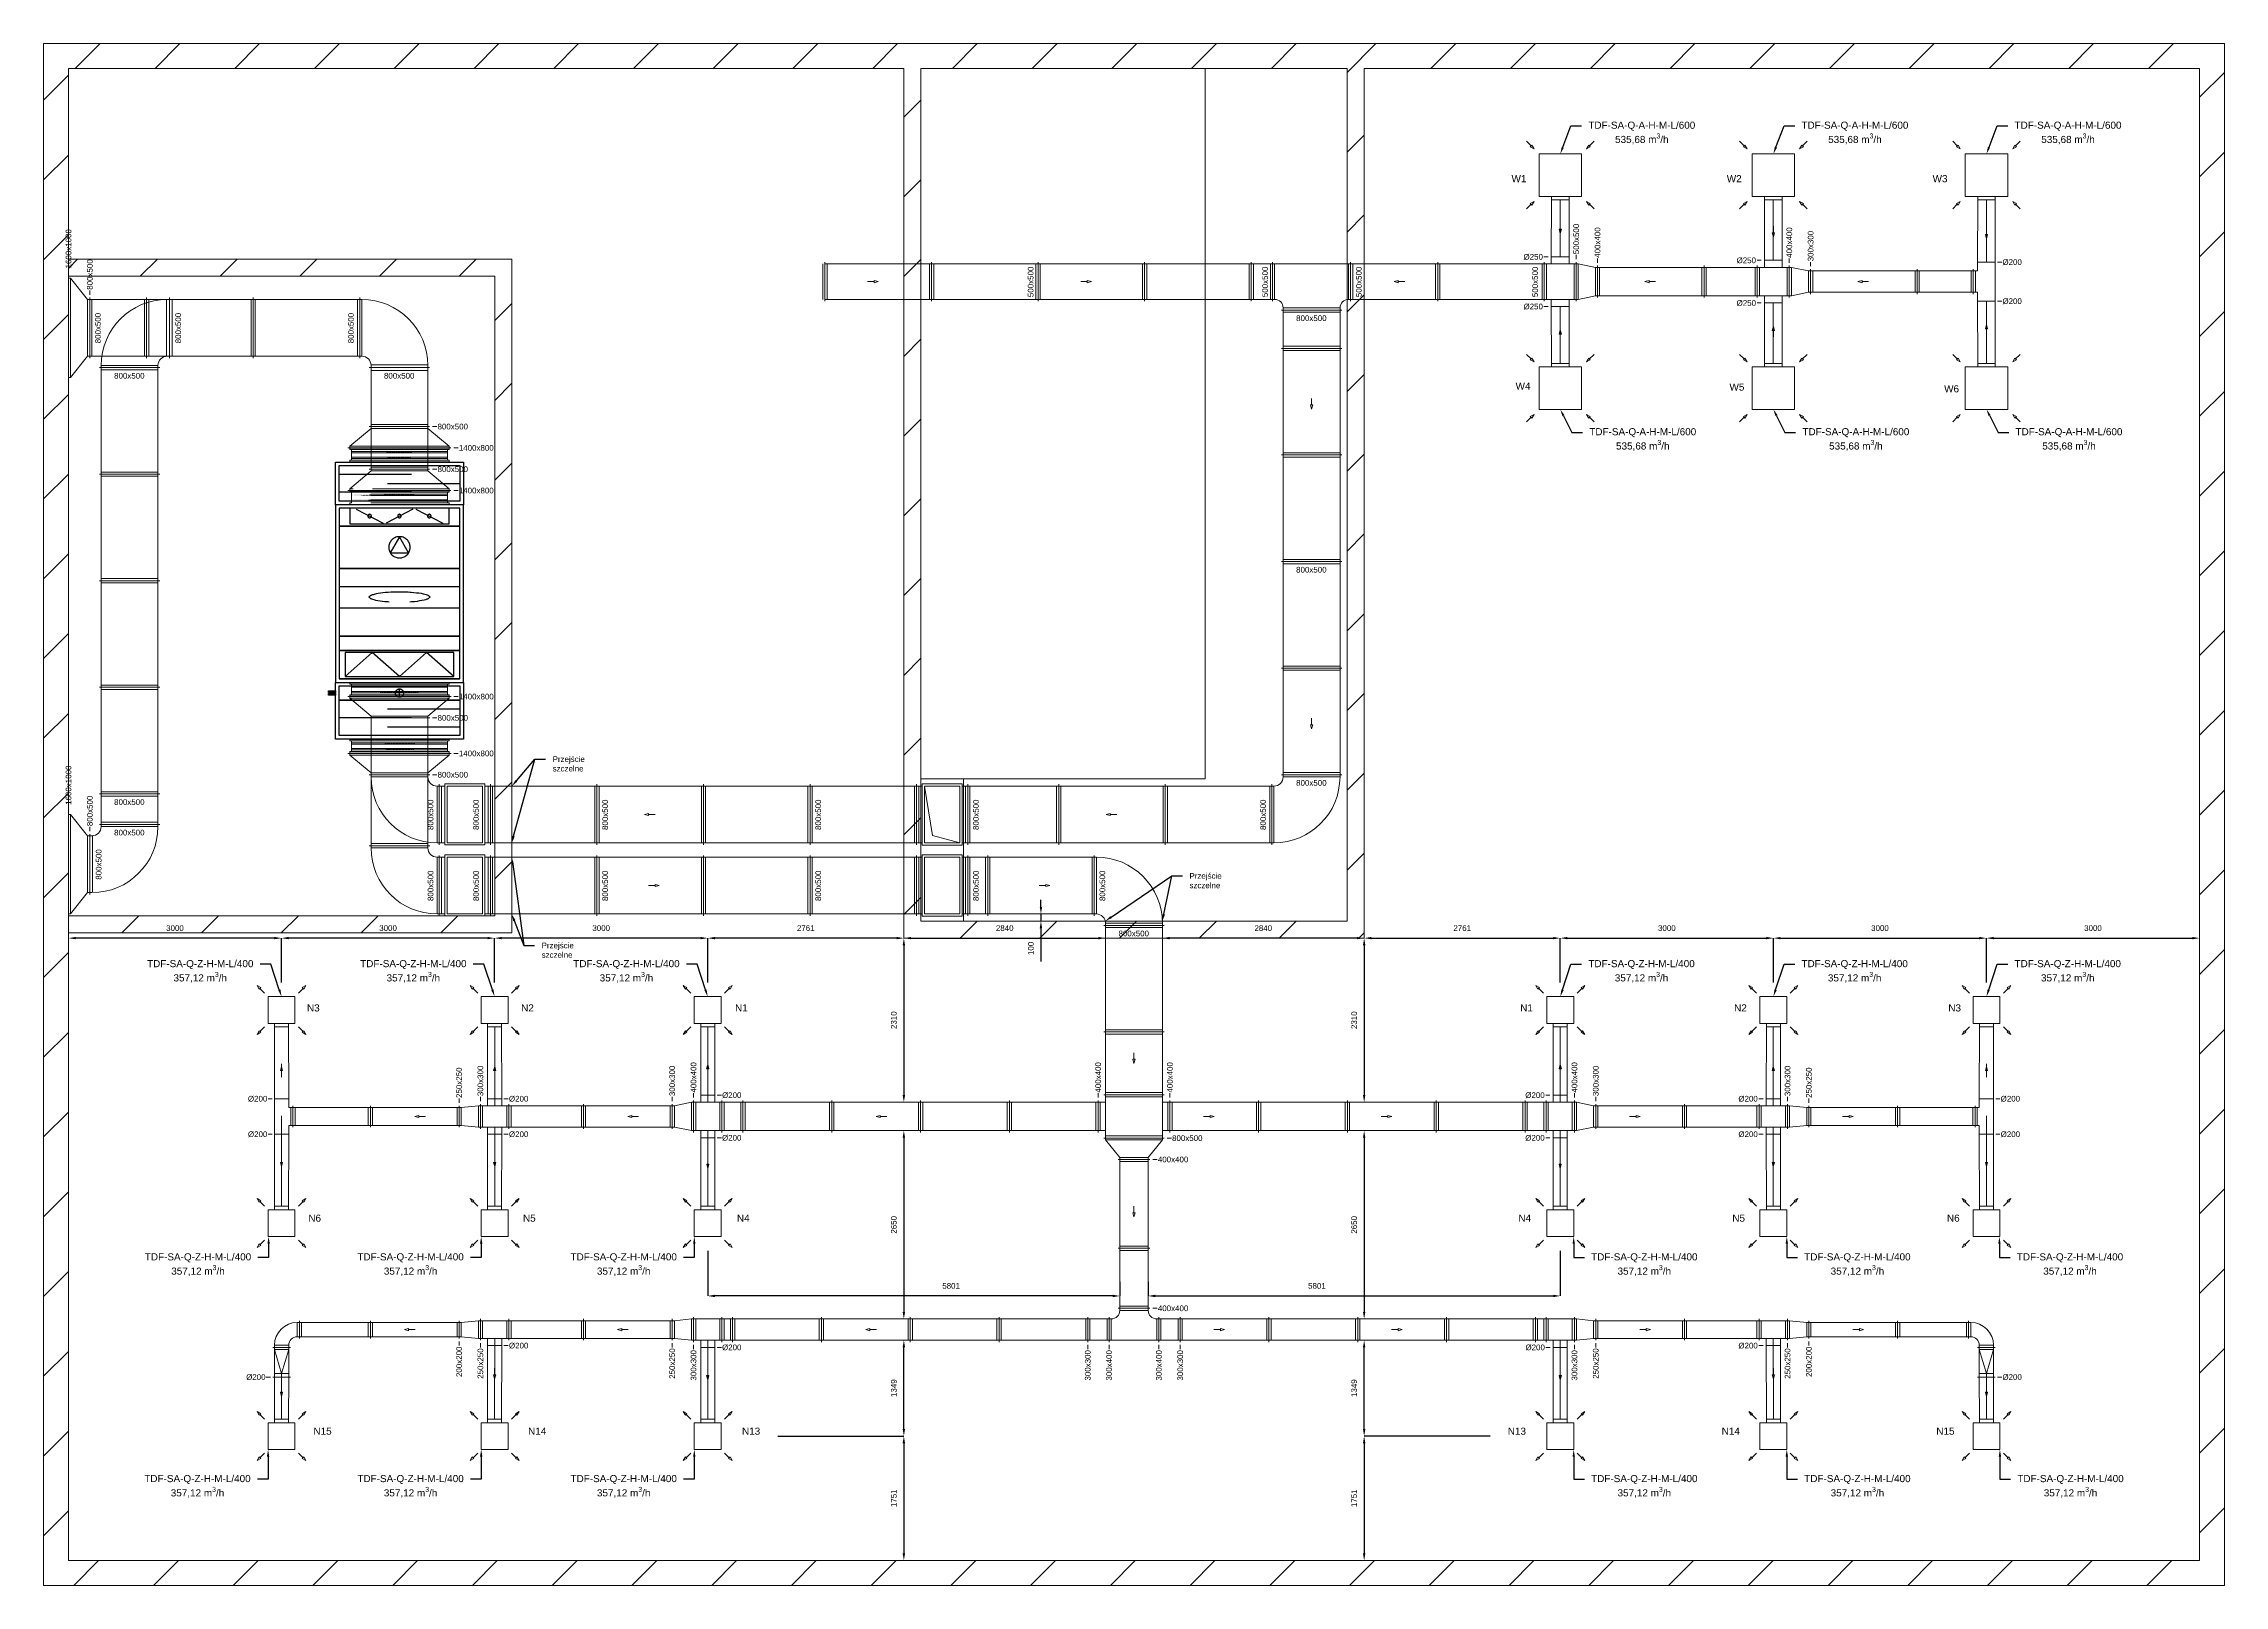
# Model space of a CAD drawing. Header units: millimetres. Extents: x 59762 to 60194, y -87842 to -87548.
# Drawn here: x 59941.72 to 59972.42, y -87761.27 to -87739.57 of the extents above; entities that cross this region are included whole.
import ezdxf
from ezdxf import colors
from ezdxf.entities.mleader import LeaderData, LeaderLine
from ezdxf.math import Vec2, Vec3

# ---------------------------------------------------------------- set-up
doc = ezdxf.new("R2010")
doc.units = ezdxf.units.MM
for name, pattern in [('ACAD_ISO02W100', [15, 12, -3]), ('JIS_02_1.2', [2.5, 1.25, -1.25]), ('KRESKAKROPKA', [25.4, 12.7, -6.35, 0, -6.35])]:
    doc.linetypes.add(name, pattern=pattern)
for name, color, linetype in [('FLECAD1', 7, 'Continuous'), ('FLECAD2', 7, 'Continuous'), ('FLECAD3', 7, 'Continuous'), ('FLECAD4', 7, 'Continuous')]:
    doc.layers.add(name, color=color, linetype=linetype)
for name, color, linetype, lineweight in [('instalacja nawiewna', 150, 'Continuous', 20), ('kanały', 7, 'Continuous', 20), ('nawi. strzałki', 150, 'Continuous', 20), ('Nawiew opis', 150, 'Continuous', 20), ('wymiary', 7, 'Continuous', 13), ('wyw opis', 30, 'Continuous', 20), ('wywie. aksona', 30, 'Continuous', 20)]:
    doc.layers.add(name, color=color, linetype=linetype, lineweight=lineweight)
doc.layers.add('osie', color=7, linetype='JIS_02_1.2', lineweight=5, transparency=0.7)
doc.layers.add('podkład', color=7, linetype='Continuous', lineweight=13, transparency=0.7)
doc.styles.add('styl1', font='arial.ttf', dxfattribs={"height": 0.08})
doc.linetypes.add('ZYGZAK', pattern='A,0.00254,-5.08,[131,ltypeshp.shx,S=5.08,R=0,X=-5.08,Y=0],-10.16,[131,ltypeshp.shx,S=5.08,R=180,X=5.08,Y=0],-5.08', length=20.32254)
doc.dimstyles.new('Kopia Opisowy', dxfattribs={"dimscale": 0, "dimtxt": 0.08, "dimasz": 0.1, "dimexe": 0, "dimexo": 0.2, "dimgap": 0.1, "dimtad": 1, "dimlfac": 1000, "dimtxsty": 'styl1', "dimcen": 2.5, "dimadec": 0, "dimazin": 0, "dimtfac": 1, "dimtmove": 0, "dimatfit": 3, "dimfxl": 1, "dimarcsym": 0})
pattern_1 = [(90, (-27802.787612, -147729.030819), (-0.015875, 1e-18), []), (180, (-27802.78761, -147729.03082), (-8e-18, -0.0635), [])]
pattern_2 = [(270, (147696.248806, -27765.784242), (0.015875, -3e-18), []), (360, (147696.248806, -27765.78424), (2e-17, 0.0635), [])]
pattern_3 = [(90, (-27802.787612, -147728.230819), (-0.015875, 1e-18), []), (180, (-27802.78761, -147728.23082), (-8e-18, -0.0635), [])]
pattern_4 = [(270, (147696.248806, -27766.384242), (0.015875, -3e-18), []), (360, (147696.248806, -27766.38424), (2e-17, 0.0635), [])]

# ---------------------------------------------------------------- blocks, each defined once
blk = doc.blocks.new('*D21')
at = {"layer": 'Defpoints', "color": 0, "transparency": 16777216}
for p in [(59960.311, -87752.158), (59963.072, -87752.158), (59963.072, -87752.98)]:
    blk.add_point(p, dxfattribs=at)
at = {"layer": 'wymiary', "color": 0, "lineweight": -2, "transparency": 16777216}
for p, q in [((59960.411, -87752.158), (59962.972, -87752.158)), ((59963.072, -87752.78), (59963.072, -87752.158))]:
    blk.add_line(p, q, dxfattribs=at)
at = {"layer": 'wymiary', "color": 0, "transparency": 16777216}
for points in [[(59960.411, -87752.141), (59960.411, -87752.174), (59960.311, -87752.158)], [(59962.972, -87752.141), (59962.972, -87752.174), (59963.072, -87752.158)]]:
    blk.add_solid(points, dxfattribs=at)
at = {"layer": 'wymiary', "color": 0, "transparency": 16777216, "insert": (59961.691, -87752.017), "char_height": 0.08, "attachment_point": 5, "style": 'styl1'}
blk.add_mtext('2761', dxfattribs=at)
blk = doc.blocks.new('*D22')
at = {"layer": 'Defpoints', "color": 0, "transparency": 16777216}
for p in [(59966.072, -87752.158), (59963.072, -87752.98), (59966.072, -87752.98)]:
    blk.add_point(p, dxfattribs=at)
at = {"layer": 'wymiary', "color": 0, "lineweight": -2, "transparency": 16777216}
for p, q in [((59963.172, -87752.158), (59965.972, -87752.158)), ((59966.072, -87752.78), (59966.072, -87752.158))]:
    blk.add_line(p, q, dxfattribs=at)
at = {"layer": 'wymiary', "color": 0, "transparency": 16777216}
for points in [[(59963.172, -87752.141), (59963.172, -87752.174), (59963.072, -87752.158)], [(59965.972, -87752.141), (59965.972, -87752.174), (59966.072, -87752.158)]]:
    blk.add_solid(points, dxfattribs=at)
at = {"layer": 'wymiary', "color": 0, "transparency": 16777216, "insert": (59964.572, -87752.017), "char_height": 0.08, "attachment_point": 5, "style": 'styl1'}
blk.add_mtext('3000', dxfattribs=at)
blk = doc.blocks.new('*D23')
at = {"layer": 'Defpoints', "color": 0, "transparency": 16777216}
for p in [(59969.072, -87752.158), (59966.072, -87752.98), (59969.072, -87752.98)]:
    blk.add_point(p, dxfattribs=at)
at = {"layer": 'wymiary', "color": 0, "lineweight": -2, "transparency": 16777216}
for p, q in [((59966.172, -87752.158), (59968.972, -87752.158)), ((59969.072, -87752.78), (59969.072, -87752.158))]:
    blk.add_line(p, q, dxfattribs=at)
at = {"layer": 'wymiary', "color": 0, "transparency": 16777216}
for points in [[(59966.172, -87752.141), (59966.172, -87752.174), (59966.072, -87752.158)], [(59968.972, -87752.141), (59968.972, -87752.174), (59969.072, -87752.158)]]:
    blk.add_solid(points, dxfattribs=at)
at = {"layer": 'wymiary', "color": 0, "transparency": 16777216, "insert": (59967.572, -87752.017), "char_height": 0.08, "attachment_point": 5, "style": 'styl1'}
blk.add_mtext('3000', dxfattribs=at)
blk = doc.blocks.new('*D24')
at = {"layer": 'Defpoints', "color": 0, "transparency": 16777216}
for p in [(59972.071, -87752.152), (59972.071, -87752.158), (59969.072, -87752.98)]:
    blk.add_point(p, dxfattribs=at)
at = {"layer": 'wymiary', "color": 0, "lineweight": -2, "transparency": 16777216}
blk.add_line((59969.172, -87752.158), (59971.971, -87752.158), dxfattribs=at)
at = {"layer": 'wymiary', "color": 0, "transparency": 16777216}
for points in [[(59969.172, -87752.141), (59969.172, -87752.174), (59969.072, -87752.158)], [(59971.971, -87752.141), (59971.971, -87752.174), (59972.071, -87752.158)]]:
    blk.add_solid(points, dxfattribs=at)
at = {"layer": 'wymiary', "color": 0, "transparency": 16777216, "insert": (59970.571, -87752.017), "char_height": 0.08, "attachment_point": 5, "style": 'styl1'}
blk.add_mtext('3000', dxfattribs=at)
blk = doc.blocks.new('*D25')
at = {"layer": 'Defpoints', "color": 0, "transparency": 16777216}
for p in [(59960.311, -87752.158), (59960.311, -87754.468), (59960.311, -87754.468)]:
    blk.add_point(p, dxfattribs=at)
at = {"layer": 'wymiary', "color": 0, "lineweight": -2, "transparency": 16777216}
blk.add_line((59960.311, -87752.258), (59960.311, -87754.368), dxfattribs=at)
at = {"layer": 'wymiary', "color": 0, "transparency": 16777216}
for points in [[(59960.294, -87752.258), (59960.328, -87752.258), (59960.311, -87752.158)], [(59960.294, -87754.368), (59960.328, -87754.368), (59960.311, -87754.468)]]:
    blk.add_solid(points, dxfattribs=at)
at = {"layer": 'wymiary', "color": 0, "transparency": 16777216, "insert": (59960.17, -87753.313), "char_height": 0.08, "attachment_point": 5, "rotation": 90, "style": 'styl1'}
blk.add_mtext('2310', dxfattribs=at)
blk = doc.blocks.new('*D26')
at = {"layer": 'Defpoints', "color": 0, "transparency": 16777216}
for p in [(59955.761, -87751.818), (59955.761, -87751.918), (59955.761, -87751.918)]:
    blk.add_point(p, dxfattribs=at)
at = {"layer": 'wymiary', "color": 0, "lineweight": -2, "transparency": 16777216}
for p, q in [((59955.761, -87751.718), (59955.761, -87751.618)), ((59955.761, -87751.818), (59955.761, -87751.918)), ((59955.761, -87752.018), (59955.761, -87752.487))]:
    blk.add_line(p, q, dxfattribs=at)
at = {"layer": 'wymiary', "color": 0, "transparency": 16777216}
for points in [[(59955.744, -87751.718), (59955.778, -87751.718), (59955.761, -87751.818)], [(59955.744, -87752.018), (59955.778, -87752.018), (59955.761, -87751.918)]]:
    blk.add_solid(points, dxfattribs=at)
at = {"layer": 'wymiary', "color": 0, "transparency": 16777216, "insert": (59955.62, -87752.302), "char_height": 0.08, "attachment_point": 5, "rotation": 90, "style": 'styl1'}
blk.add_mtext('100', dxfattribs=at)
blk = doc.blocks.new('*D27')
at = {"layer": 'Defpoints', "color": 0, "transparency": 16777216}
for p in [(59960.311, -87754.868), (59960.311, -87757.518), (59960.311, -87757.518)]:
    blk.add_point(p, dxfattribs=at)
at = {"layer": 'wymiary', "color": 0, "lineweight": -2, "transparency": 16777216}
blk.add_line((59960.311, -87754.968), (59960.311, -87757.418), dxfattribs=at)
at = {"layer": 'wymiary', "color": 0, "transparency": 16777216}
for points in [[(59960.294, -87754.968), (59960.328, -87754.968), (59960.311, -87754.868)], [(59960.294, -87757.418), (59960.328, -87757.418), (59960.311, -87757.518)]]:
    blk.add_solid(points, dxfattribs=at)
at = {"layer": 'wymiary', "color": 0, "transparency": 16777216, "insert": (59960.17, -87756.193), "char_height": 0.08, "attachment_point": 5, "rotation": 90, "style": 'styl1'}
blk.add_mtext('2650', dxfattribs=at)
blk = doc.blocks.new('*D28')
at = {"layer": 'Defpoints', "color": 0, "transparency": 16777216}
for p in [(59960.311, -87757.818), (59960.311, -87757.818), (59960.311, -87759.167)]:
    blk.add_point(p, dxfattribs=at)
at = {"layer": 'wymiary', "color": 0, "lineweight": -2, "transparency": 16777216}
blk.add_line((59960.311, -87759.067), (59960.311, -87757.918), dxfattribs=at)
at = {"layer": 'wymiary', "color": 0, "transparency": 16777216}
for points in [[(59960.294, -87757.918), (59960.328, -87757.918), (59960.311, -87757.818)], [(59960.294, -87759.067), (59960.328, -87759.067), (59960.311, -87759.167)]]:
    blk.add_solid(points, dxfattribs=at)
at = {"layer": 'wymiary', "color": 0, "transparency": 16777216, "insert": (59960.17, -87758.492), "char_height": 0.08, "attachment_point": 5, "rotation": 90, "style": 'styl1'}
blk.add_mtext('1349', dxfattribs=at)
blk = doc.blocks.new('*D29')
at = {"layer": 'Defpoints', "color": 0, "transparency": 16777216}
for p in [(59962.883, -87759.167), (59960.311, -87760.918), (59960.311, -87760.918)]:
    blk.add_point(p, dxfattribs=at)
at = {"layer": 'wymiary', "color": 0, "lineweight": -2, "transparency": 16777216}
for p, q in [((59962.083, -87759.167), (59960.311, -87759.167)), ((59960.311, -87759.267), (59960.311, -87760.818))]:
    blk.add_line(p, q, dxfattribs=at)
at = {"layer": 'wymiary', "color": 0, "transparency": 16777216}
for points in [[(59960.294, -87759.267), (59960.328, -87759.267), (59960.311, -87759.167)], [(59960.294, -87760.818), (59960.328, -87760.818), (59960.311, -87760.918)]]:
    blk.add_solid(points, dxfattribs=at)
at = {"layer": 'wymiary', "color": 0, "transparency": 16777216, "insert": (59960.17, -87760.042), "char_height": 0.08, "attachment_point": 5, "rotation": 90, "style": 'styl1'}
blk.add_mtext('1751', dxfattribs=at)
blk = doc.blocks.new('*D30')
at = {"layer": 'Defpoints', "color": 0, "transparency": 16777216}
for p in [(59957.471, -87752.158), (59957.471, -87752.158), (59960.311, -87752.158)]:
    blk.add_point(p, dxfattribs=at)
at = {"layer": 'wymiary', "color": 0, "lineweight": -2, "transparency": 16777216}
blk.add_line((59960.211, -87752.158), (59957.571, -87752.158), dxfattribs=at)
at = {"layer": 'wymiary', "color": 0, "transparency": 16777216}
for points in [[(59957.571, -87752.141), (59957.571, -87752.174), (59957.471, -87752.158)], [(59960.211, -87752.141), (59960.211, -87752.174), (59960.311, -87752.158)]]:
    blk.add_solid(points, dxfattribs=at)
at = {"layer": 'wymiary', "color": 0, "transparency": 16777216, "insert": (59958.891, -87752.017), "char_height": 0.08, "attachment_point": 5, "style": 'styl1'}
blk.add_mtext('2840', dxfattribs=at)
blk = doc.blocks.new('*D31')
at = {"layer": 'Defpoints', "color": 0, "transparency": 16777216}
for p in [(59963.072, -87756.358), (59957.271, -87757.194), (59963.072, -87757.194)]:
    blk.add_point(p, dxfattribs=at)
at = {"layer": 'wymiary', "color": 0, "lineweight": -2, "transparency": 16777216}
for p, q in [((59963.072, -87756.558), (59963.072, -87757.194)), ((59957.271, -87756.994), (59957.271, -87757.194)), ((59957.371, -87757.194), (59962.972, -87757.194))]:
    blk.add_line(p, q, dxfattribs=at)
at = {"layer": 'wymiary', "color": 0, "transparency": 16777216}
for points in [[(59957.371, -87757.177), (59957.371, -87757.211), (59957.271, -87757.194)], [(59962.972, -87757.177), (59962.972, -87757.211), (59963.072, -87757.194)]]:
    blk.add_solid(points, dxfattribs=at)
at = {"layer": 'wymiary', "color": 0, "transparency": 16777216, "insert": (59959.646, -87757.053), "char_height": 0.08, "attachment_point": 5, "style": 'styl1'}
blk.add_mtext('5801', dxfattribs=at)
blk = doc.blocks.new('*D33')
at = {"layer": 'Defpoints', "color": 0, "transparency": 16777216}
for p in [(59951.07, -87752.158), (59953.831, -87752.158), (59951.07, -87752.98)]:
    blk.add_point(p, dxfattribs=at)
at = {"layer": 'wymiary', "color": 0, "lineweight": -2, "transparency": 16777216}
for p, q in [((59951.07, -87752.78), (59951.07, -87752.158)), ((59953.731, -87752.158), (59951.17, -87752.158))]:
    blk.add_line(p, q, dxfattribs=at)
at = {"layer": 'wymiary', "color": 0, "transparency": 16777216}
for points in [[(59951.17, -87752.141), (59951.17, -87752.174), (59951.07, -87752.158)], [(59953.731, -87752.141), (59953.731, -87752.174), (59953.831, -87752.158)]]:
    blk.add_solid(points, dxfattribs=at)
at = {"layer": 'wymiary', "color": 0, "transparency": 16777216, "insert": (59952.45, -87752.017), "char_height": 0.08, "attachment_point": 5, "style": 'styl1'}
blk.add_mtext('2761', dxfattribs=at)
blk = doc.blocks.new('*D34')
at = {"layer": 'Defpoints', "color": 0, "transparency": 16777216}
for p in [(59948.07, -87752.158), (59948.07, -87752.98), (59951.07, -87752.98)]:
    blk.add_point(p, dxfattribs=at)
at = {"layer": 'wymiary', "color": 0, "lineweight": -2, "transparency": 16777216}
for p, q in [((59948.07, -87752.78), (59948.07, -87752.158)), ((59950.97, -87752.158), (59948.17, -87752.158))]:
    blk.add_line(p, q, dxfattribs=at)
at = {"layer": 'wymiary', "color": 0, "transparency": 16777216}
for points in [[(59948.17, -87752.141), (59948.17, -87752.174), (59948.07, -87752.158)], [(59950.97, -87752.141), (59950.97, -87752.174), (59951.07, -87752.158)]]:
    blk.add_solid(points, dxfattribs=at)
at = {"layer": 'wymiary', "color": 0, "transparency": 16777216, "insert": (59949.57, -87752.017), "char_height": 0.08, "attachment_point": 5, "style": 'styl1'}
blk.add_mtext('3000', dxfattribs=at)
blk = doc.blocks.new('*D35')
at = {"layer": 'Defpoints', "color": 0, "transparency": 16777216}
for p in [(59945.07, -87752.158), (59945.07, -87752.98), (59948.07, -87752.98)]:
    blk.add_point(p, dxfattribs=at)
at = {"layer": 'wymiary', "color": 0, "lineweight": -2, "transparency": 16777216}
for p, q in [((59945.07, -87752.78), (59945.07, -87752.158)), ((59947.97, -87752.158), (59945.17, -87752.158))]:
    blk.add_line(p, q, dxfattribs=at)
at = {"layer": 'wymiary', "color": 0, "transparency": 16777216}
for points in [[(59945.17, -87752.141), (59945.17, -87752.174), (59945.07, -87752.158)], [(59947.97, -87752.141), (59947.97, -87752.174), (59948.07, -87752.158)]]:
    blk.add_solid(points, dxfattribs=at)
at = {"layer": 'wymiary', "color": 0, "transparency": 16777216, "insert": (59946.57, -87752.017), "char_height": 0.08, "attachment_point": 5, "style": 'styl1'}
blk.add_mtext('3000', dxfattribs=at)
blk = doc.blocks.new('*D36')
at = {"layer": 'Defpoints', "color": 0, "transparency": 16777216}
for p in [(59942.071, -87752.152), (59942.071, -87752.158), (59945.07, -87752.98)]:
    blk.add_point(p, dxfattribs=at)
at = {"layer": 'wymiary', "color": 0, "lineweight": -2, "transparency": 16777216}
blk.add_line((59944.97, -87752.158), (59942.171, -87752.158), dxfattribs=at)
at = {"layer": 'wymiary', "color": 0, "transparency": 16777216}
for points in [[(59942.171, -87752.141), (59942.171, -87752.174), (59942.071, -87752.158)], [(59944.97, -87752.141), (59944.97, -87752.174), (59945.07, -87752.158)]]:
    blk.add_solid(points, dxfattribs=at)
at = {"layer": 'wymiary', "color": 0, "transparency": 16777216, "insert": (59943.57, -87752.017), "char_height": 0.08, "attachment_point": 5, "style": 'styl1'}
blk.add_mtext('3000', dxfattribs=at)
blk = doc.blocks.new('*D39')
at = {"layer": 'Defpoints', "color": 0, "transparency": 16777216}
for p in [(59953.831, -87752.158), (59953.831, -87754.468), (59953.831, -87754.468)]:
    blk.add_point(p, dxfattribs=at)
at = {"layer": 'wymiary', "color": 0, "lineweight": -2, "transparency": 16777216}
blk.add_line((59953.831, -87752.258), (59953.831, -87754.368), dxfattribs=at)
at = {"layer": 'wymiary', "color": 0, "transparency": 16777216}
for points in [[(59953.814, -87752.258), (59953.848, -87752.258), (59953.831, -87752.158)], [(59953.814, -87754.368), (59953.848, -87754.368), (59953.831, -87754.468)]]:
    blk.add_solid(points, dxfattribs=at)
at = {"layer": 'wymiary', "color": 0, "transparency": 16777216, "insert": (59953.69, -87753.313), "char_height": 0.08, "attachment_point": 5, "rotation": 90, "style": 'styl1'}
blk.add_mtext('2310', dxfattribs=at)
blk = doc.blocks.new('*D40')
at = {"layer": 'Defpoints', "color": 0, "transparency": 16777216}
for p in [(59953.831, -87754.868), (59953.831, -87757.518), (59953.831, -87757.518)]:
    blk.add_point(p, dxfattribs=at)
at = {"layer": 'wymiary', "color": 0, "lineweight": -2, "transparency": 16777216}
blk.add_line((59953.831, -87754.968), (59953.831, -87757.418), dxfattribs=at)
at = {"layer": 'wymiary', "color": 0, "transparency": 16777216}
for points in [[(59953.814, -87754.968), (59953.848, -87754.968), (59953.831, -87754.868)], [(59953.814, -87757.418), (59953.848, -87757.418), (59953.831, -87757.518)]]:
    blk.add_solid(points, dxfattribs=at)
at = {"layer": 'wymiary', "color": 0, "transparency": 16777216, "insert": (59953.69, -87756.193), "char_height": 0.08, "attachment_point": 5, "rotation": 90, "style": 'styl1'}
blk.add_mtext('2650', dxfattribs=at)
blk = doc.blocks.new('*D41')
at = {"layer": 'Defpoints', "color": 0, "transparency": 16777216}
for p in [(59953.831, -87757.818), (59953.831, -87757.818), (59953.831, -87759.167)]:
    blk.add_point(p, dxfattribs=at)
at = {"layer": 'wymiary', "color": 0, "lineweight": -2, "transparency": 16777216}
blk.add_line((59953.831, -87759.067), (59953.831, -87757.918), dxfattribs=at)
at = {"layer": 'wymiary', "color": 0, "transparency": 16777216}
for points in [[(59953.814, -87757.918), (59953.848, -87757.918), (59953.831, -87757.818)], [(59953.814, -87759.067), (59953.848, -87759.067), (59953.831, -87759.167)]]:
    blk.add_solid(points, dxfattribs=at)
at = {"layer": 'wymiary', "color": 0, "transparency": 16777216, "insert": (59953.69, -87758.492), "char_height": 0.08, "attachment_point": 5, "rotation": 90, "style": 'styl1'}
blk.add_mtext('1349', dxfattribs=at)
blk = doc.blocks.new('*D42')
at = {"layer": 'Defpoints', "color": 0, "transparency": 16777216}
for p in [(59951.259, -87759.167), (59953.831, -87760.918), (59953.831, -87760.918)]:
    blk.add_point(p, dxfattribs=at)
at = {"layer": 'wymiary', "color": 0, "lineweight": -2, "transparency": 16777216}
for p, q in [((59952.059, -87759.167), (59953.831, -87759.167)), ((59953.831, -87759.267), (59953.831, -87760.818))]:
    blk.add_line(p, q, dxfattribs=at)
at = {"layer": 'wymiary', "color": 0, "transparency": 16777216}
for points in [[(59953.814, -87759.267), (59953.848, -87759.267), (59953.831, -87759.167)], [(59953.814, -87760.818), (59953.848, -87760.818), (59953.831, -87760.918)]]:
    blk.add_solid(points, dxfattribs=at)
at = {"layer": 'wymiary', "color": 0, "transparency": 16777216, "insert": (59953.69, -87760.042), "char_height": 0.08, "attachment_point": 5, "rotation": 90, "style": 'styl1'}
blk.add_mtext('1751', dxfattribs=at)
blk = doc.blocks.new('*D37')
at = {"layer": 'Defpoints', "color": 0, "transparency": 16777216}
for p in [(59953.831, -87752.158), (59956.671, -87752.158), (59956.671, -87752.158)]:
    blk.add_point(p, dxfattribs=at)
at = {"layer": 'wymiary', "color": 0, "lineweight": -2, "transparency": 16777216}
blk.add_line((59953.931, -87752.158), (59956.571, -87752.158), dxfattribs=at)
at = {"layer": 'wymiary', "color": 0, "transparency": 16777216}
for points in [[(59953.931, -87752.141), (59953.931, -87752.174), (59953.831, -87752.158)], [(59956.571, -87752.141), (59956.571, -87752.174), (59956.671, -87752.158)]]:
    blk.add_solid(points, dxfattribs=at)
at = {"layer": 'wymiary', "color": 0, "transparency": 16777216, "insert": (59955.251, -87752.017), "char_height": 0.08, "attachment_point": 5, "style": 'styl1'}
blk.add_mtext('2840', dxfattribs=at)
blk = doc.blocks.new('*D38')
at = {"layer": 'Defpoints', "color": 0, "transparency": 16777216}
for p in [(59951.07, -87756.358), (59951.07, -87757.194), (59956.871, -87757.194)]:
    blk.add_point(p, dxfattribs=at)
at = {"layer": 'wymiary', "color": 0, "lineweight": -2, "transparency": 16777216}
for p, q in [((59951.07, -87756.558), (59951.07, -87757.194)), ((59956.871, -87756.994), (59956.871, -87757.194)), ((59956.771, -87757.194), (59951.17, -87757.194))]:
    blk.add_line(p, q, dxfattribs=at)
at = {"layer": 'wymiary', "color": 0, "transparency": 16777216}
for points in [[(59951.17, -87757.177), (59951.17, -87757.211), (59951.07, -87757.194)], [(59956.771, -87757.177), (59956.771, -87757.211), (59956.871, -87757.194)]]:
    blk.add_solid(points, dxfattribs=at)
at = {"layer": 'wymiary', "color": 0, "transparency": 16777216, "insert": (59954.496, -87757.053), "char_height": 0.08, "attachment_point": 5, "style": 'styl1'}
blk.add_mtext('5801', dxfattribs=at)

msp = doc.modelspace()

# ---------------------------------------------------------------- hatches: boundary and pattern name
at = {"layer": 'kanały', "ltscale": 20}
h = msp.add_hatch(color=256, dxfattribs=at)
h.dxf.hatch_style = 1
h.paths.add_polyline_path([(59947.430347, -87745.26253), (59946.030347, -87745.26253), (59946.030347, -87745.25753), (59947.430347, -87745.25753)])
h = msp.add_hatch(color=256, dxfattribs=at)
h.dxf.hatch_style = 1
h.paths.add_polyline_path([(59947.430347, -87745.45253), (59946.030347, -87745.45253), (59946.030347, -87745.45753), (59947.430347, -87745.45753)])
h = msp.add_hatch(dxfattribs=at)
h.set_pattern_fill('GRATE', color=256, scale=0.02, angle=270)
h.set_pattern_definition(pattern_2)
edge = h.paths.add_edge_path()
edge.add_line((59947.405347, -87745.32753), (59946.055347, -87745.32753))
edge.add_line((59947.405347, -87745.30753), (59946.055347, -87745.30753))
h = msp.add_hatch(dxfattribs=at)
h.set_pattern_fill('GRATE', color=256, scale=0.02, angle=270)
h.set_pattern_definition(pattern_2)
edge = h.paths.add_edge_path()
edge.add_line((59947.405347, -87745.40753), (59946.055347, -87745.40753))
edge.add_line((59947.405347, -87745.38753), (59946.055347, -87745.38753))
h = msp.add_hatch(color=256, dxfattribs=at)
h.dxf.hatch_style = 1
h.paths.add_polyline_path([(59947.430347, -87745.86253), (59946.030347, -87745.86253), (59946.030347, -87745.85753), (59947.430347, -87745.85753)])
h = msp.add_hatch(color=256, dxfattribs=at)
h.dxf.hatch_style = 1
h.paths.add_polyline_path([(59947.430347, -87746.05253), (59946.030347, -87746.05253), (59946.030347, -87746.05753), (59947.430347, -87746.05753)])
h = msp.add_hatch(dxfattribs=at)
h.set_pattern_fill('GRATE', color=256, scale=0.02, angle=270)
h.set_pattern_definition(pattern_4)
edge = h.paths.add_edge_path()
edge.add_line((59947.405347, -87745.92753), (59946.055347, -87745.92753))
edge.add_line((59947.405347, -87745.90753), (59946.055347, -87745.90753))
h = msp.add_hatch(dxfattribs=at)
h.set_pattern_fill('GRATE', color=256, scale=0.02, angle=270)
h.set_pattern_definition(pattern_4)
edge = h.paths.add_edge_path()
edge.add_line((59947.405347, -87746.00753), (59946.055347, -87746.00753))
edge.add_line((59947.405347, -87745.98753), (59946.055347, -87745.98753))
h = msp.add_hatch(color=256, dxfattribs=at)
h.dxf.hatch_style = 1
h.paths.add_polyline_path([(59946.030847, -87748.56253), (59947.430847, -87748.56253), (59947.430847, -87748.55753), (59946.030847, -87748.55753)])
h = msp.add_hatch(color=256, dxfattribs=at)
h.dxf.hatch_style = 1
h.paths.add_polyline_path([(59946.030847, -87748.75253), (59947.430847, -87748.75253), (59947.430847, -87748.75753), (59946.030847, -87748.75753)])
h = msp.add_hatch(dxfattribs=at)
h.set_pattern_fill('GRATE', color=256, scale=0.02, angle=90)
h.set_pattern_definition(pattern_3)
edge = h.paths.add_edge_path()
edge.add_line((59946.055847, -87748.60753), (59947.405847, -87748.60753))
edge.add_line((59946.055847, -87748.62753), (59947.405847, -87748.62753))
h = msp.add_hatch(dxfattribs=at)
h.set_pattern_fill('GRATE', color=256, scale=0.02, angle=90)
h.set_pattern_definition(pattern_3)
edge = h.paths.add_edge_path()
edge.add_line((59946.055847, -87748.68753), (59947.405847, -87748.68753))
edge.add_line((59946.055847, -87748.70753), (59947.405847, -87748.70753))
h = msp.add_hatch(color=256, dxfattribs=at)
h.dxf.hatch_style = 1
h.paths.add_polyline_path([(59946.030847, -87749.36253), (59947.430847, -87749.36253), (59947.430847, -87749.35753), (59946.030847, -87749.35753)])
h = msp.add_hatch(dxfattribs=at)
h.set_pattern_fill('GRATE', color=256, scale=0.02, angle=90)
h.set_pattern_definition(pattern_1)
edge = h.paths.add_edge_path()
edge.add_line((59946.055847, -87749.40753), (59947.405847, -87749.40753))
edge.add_line((59946.055847, -87749.42753), (59947.405847, -87749.42753))
h = msp.add_hatch(dxfattribs=at)
h.set_pattern_fill('GRATE', color=256, scale=0.02, angle=90)
h.set_pattern_definition(pattern_1)
edge = h.paths.add_edge_path()
edge.add_line((59946.055847, -87749.48753), (59947.405847, -87749.48753))
edge.add_line((59946.055847, -87749.50753), (59947.405847, -87749.50753))
h = msp.add_hatch(color=256, dxfattribs=at)
h.dxf.hatch_style = 1
h.paths.add_polyline_path([(59946.030847, -87749.55253), (59947.430847, -87749.55253), (59947.430847, -87749.55753), (59946.030847, -87749.55753)])
at = {"layer": 'podkład'}
h = msp.add_hatch(dxfattribs=at)
h.set_pattern_fill('ANSI31', color=256, scale=0.25)
h.set_pattern_definition([(45, (56984.5771, -93754.1623), (-0.56126601, 0.56126601), [])])
h.paths.add_polyline_path([(59941.720847, -87739.567651), (59941.720847, -87761.267651), (59972.420847, -87761.267651), (59972.420847, -87739.567651)])
h.paths.add_polyline_path([(59942.070847, -87739.917651), (59953.830847, -87739.917651), (59953.830847, -87752.157651), (59960.310847, -87752.157651), (59960.310847, -87739.917651), (59972.070847, -87739.917651), (59972.070847, -87760.917651), (59942.070847, -87760.917651)], flags=16)
h.paths.add_polyline_path([(59954.070847, -87739.917651), (59960.070847, -87739.917651), (59960.070847, -87751.917651), (59954.070847, -87751.917651)], flags=16)
h = msp.add_hatch(dxfattribs=at)
h.set_pattern_fill('ANSI31', color=256, scale=0.25)
edge = h.paths.add_edge_path()
edge.add_line((59948.070847, -87742.842651), (59942.070847, -87742.842651))
edge.add_line((59942.070847, -87742.602651), (59948.310847, -87742.602651))
edge.add_line((59948.310847, -87752.082651), (59948.310847, -87742.602651))
edge.add_line((59948.070847, -87751.842651), (59948.070847, -87742.842651))
edge.add_line((59942.070847, -87751.842651), (59948.070847, -87751.842651))
edge.add_line((59942.070847, -87752.082651), (59948.310847, -87752.082651))

# ---------------------------------------------------------------- linework, layer by layer
at = {"layer": 'FLECAD1', "linetype": 'Continuous'}
for points in [[(59945.829847, -87746.05753, 0), (59945.829847, -87745.45753, 0), (59947.630847, -87745.45753, 0), (59947.630847, -87746.05753, 0), (59947.616847, -87746.05753, 0), (59947.558847, -87746.05753, 0), (59945.902847, -87746.05753, 0), (59945.844847, -87746.05753, 0), (59945.829847, -87746.05753, 0)], [(59947.630847, -87748.55753, 0), (59947.630847, -87746.05753, 0), (59945.829847, -87746.05753, 0), (59945.829847, -87748.55753, 0), (59947.630847, -87748.55753, 0)], [(59947.630847, -87748.55753, 0), (59947.630847, -87749.35753, 0), (59945.830847, -87749.35753, 0), (59945.830847, -87748.55753, 0), (59947.630847, -87748.55753, 0)]]:
    msp.add_polyline3d(points, dxfattribs=at)
at = {"layer": 'FLECAD2', "linetype": 'Continuous'}
for points in [[(59945.879847, -87746.00753, 0), (59945.879847, -87745.50753, 0), (59947.580847, -87745.50753, 0), (59947.580847, -87746.00753, 0), (59945.879847, -87746.00753, 0)], [(59945.879847, -87746.10753, 0), (59945.879847, -87746.35753, 0), (59947.580847, -87746.35753, 0), (59947.580847, -87746.10753, 0), (59945.879847, -87746.10753, 0)], [(59945.879847, -87746.35753, 0), (59945.879847, -87746.95753, 0), (59947.580847, -87746.95753, 0), (59947.580847, -87746.35753, 0), (59945.879847, -87746.35753, 0)], [(59947.580847, -87747.90753, 0), (59947.580847, -87746.95753, 0), (59945.879847, -87746.95753, 0), (59945.879847, -87747.90753, 0), (59947.580847, -87747.90753, 0)], [(59945.879847, -87747.90753, 0), (59945.879847, -87748.10753, 0), (59947.580847, -87748.10753, 0), (59947.580847, -87747.90753, 0), (59945.879847, -87747.90753, 0)], [(59945.879847, -87748.10753, 0), (59945.879847, -87748.50753, 0), (59947.580847, -87748.50753, 0), (59947.580847, -87748.10753, 0), (59945.879847, -87748.10753, 0)], [(59947.580847, -87748.50753, 0), (59945.879847, -87748.50753, 0), (59947.580847, -87748.50753, 0), (59945.879847, -87748.50753, 0), (59947.580847, -87748.50753, 0), (59947.580847, -87748.50753, 0), (59947.580847, -87748.50753, 0)], [(59945.879847, -87748.50753, 0), (59945.879847, -87748.50753, 0), (59945.879847, -87748.50753, 0)], [(59947.580847, -87748.60753, 0), (59947.580847, -87748.80753, 0), (59945.880847, -87748.80753, 0), (59945.880847, -87748.60753, 0), (59947.580847, -87748.60753, 0)], [(59947.580847, -87748.80753, 0), (59947.580847, -87749.30753, 0), (59945.880847, -87749.30753, 0), (59945.880847, -87748.80753, 0), (59947.580847, -87748.80753, 0)]]:
    msp.add_polyline3d(points, dxfattribs=at)
at = {"layer": 'FLECAD3', "linetype": 'Continuous'}
for p, q in [((59946.900847, -87745.63253), (59945.879847, -87745.63253)), ((59946.559847, -87745.75753), (59947.580847, -87745.75753)), ((59946.900847, -87745.88253), (59945.879847, -87745.88253)), ((59946.120847, -87746.11853), (59946.498847, -87746.31653)), ((59946.919847, -87746.11853), (59946.540847, -87746.31653)), ((59946.961847, -87746.11853), (59947.339847, -87746.31653)), ((59946.729847, -87746.50753), (59946.600847, -87746.73253)), ((59946.600847, -87746.73253), (59946.859847, -87746.73253)), ((59946.859847, -87746.73253), (59946.729847, -87746.50753)), ((59945.879847, -87747.20753), (59947.580847, -87747.20753)), ((59946.304847, -87747.35553), (59946.305847, -87747.35153)), ((59946.305847, -87747.35153), (59946.307847, -87747.34753)), ((59946.307847, -87747.34753), (59946.311847, -87747.34453)), ((59946.311847, -87747.34453), (59946.315847, -87747.34053)), ((59946.315847, -87747.34053), (59946.320847, -87747.33653)), ((59946.320847, -87747.33653), (59946.326847, -87747.33353)), ((59946.326847, -87747.33353), (59946.330847, -87747.33153)), ((59946.330847, -87747.33153), (59946.334847, -87747.32953)), ((59946.334847, -87747.32953), (59946.342847, -87747.32553)), ((59946.342847, -87747.32553), (59946.352847, -87747.32253)), ((59946.352847, -87747.32253), (59946.362847, -87747.31953)), ((59946.362847, -87747.31953), (59946.379847, -87747.31453)), ((59946.379847, -87747.31453), (59946.404847, -87747.30853)), ((59946.404847, -87747.30853), (59946.432847, -87747.30353)), ((59946.432847, -87747.30353), (59946.463847, -87747.29853)), ((59946.463847, -87747.29853), (59946.496847, -87747.29453)), ((59946.496847, -87747.29453), (59946.532847, -87747.29053)), ((59946.532847, -87747.29053), (59946.569847, -87747.28753)), ((59946.569847, -87747.28753), (59946.607847, -87747.28553)), ((59946.607847, -87747.28553), (59946.647847, -87747.28353)), ((59946.647847, -87747.28353), (59946.687847, -87747.28253)), ((59946.687847, -87747.28253), (59946.729847, -87747.28153)), ((59946.729847, -87747.28153), (59946.770847, -87747.28253)), ((59946.770847, -87747.28253), (59946.812847, -87747.28353)), ((59946.812847, -87747.28353), (59946.854847, -87747.28553)), ((59946.854847, -87747.28553), (59946.875847, -87747.28653)), ((59946.875847, -87747.28653), (59946.895847, -87747.28753)), ((59946.895847, -87747.28753), (59946.934847, -87747.29153)), ((59946.934847, -87747.29153), (59946.970847, -87747.29553)), ((59946.970847, -87747.29553), (59947.003847, -87747.29953)), ((59947.003847, -87747.29953), (59947.034847, -87747.30453)), ((59947.034847, -87747.30453), (59947.061847, -87747.31053)), ((59947.061847, -87747.31053), (59947.085847, -87747.31553)), ((59947.085847, -87747.31553), (59947.106847, -87747.32253)), ((59947.106847, -87747.32253), (59947.119847, -87747.32653)), ((59947.119847, -87747.32653), (59947.127847, -87747.33053)), ((59947.127847, -87747.33053), (59947.133847, -87747.33353)), ((59947.133847, -87747.33353), (59947.139847, -87747.33753)), ((59947.139847, -87747.33753), (59947.144847, -87747.34053)), ((59947.144847, -87747.34053), (59947.148847, -87747.34453)), ((59947.148847, -87747.34453), (59947.151847, -87747.34753)), ((59947.151847, -87747.34753), (59947.153847, -87747.35153)), ((59947.153847, -87747.35153), (59947.155847, -87747.35553)), ((59945.879847, -87747.50753), (59947.580847, -87747.50753)), ((59946.304847, -87747.35853), (59946.304847, -87747.35553)), ((59946.306847, -87747.36253), (59946.304847, -87747.35853)), ((59946.308847, -87747.36653), (59946.306847, -87747.36253)), ((59946.311847, -87747.36953), (59946.308847, -87747.36653)), ((59946.315847, -87747.37353), (59946.311847, -87747.36953)), ((59946.320847, -87747.37653), (59946.315847, -87747.37353)), ((59946.326847, -87747.38053), (59946.320847, -87747.37653)), ((59946.332847, -87747.38353), (59946.326847, -87747.38053)), ((59946.340847, -87747.38753), (59946.332847, -87747.38353)), ((59946.353847, -87747.39153), (59946.340847, -87747.38753)), ((59946.374847, -87747.39853), (59946.353847, -87747.39153)), ((59946.398847, -87747.40353), (59946.374847, -87747.39853)), ((59946.425847, -87747.40953), (59946.398847, -87747.40353)), ((59946.456847, -87747.41453), (59946.425847, -87747.40953)), ((59946.489847, -87747.41853), (59946.456847, -87747.41453)), ((59946.525847, -87747.42253), (59946.489847, -87747.41853)), ((59946.564847, -87747.42653), (59946.525847, -87747.42253)), ((59946.584847, -87747.42753), (59946.564847, -87747.42653)), ((59946.897847, -87747.42553), (59946.875847, -87747.42753)), ((59946.939847, -87747.42253), (59946.897847, -87747.42553)), ((59946.978847, -87747.41753), (59946.939847, -87747.42253)), ((59947.013847, -87747.41253), (59946.978847, -87747.41753)), ((59947.046847, -87747.40753), (59947.013847, -87747.41253)), ((59947.075847, -87747.40053), (59947.046847, -87747.40753)), ((59947.094847, -87747.39553), (59947.075847, -87747.40053)), ((59947.105847, -87747.39253), (59947.094847, -87747.39553)), ((59947.116847, -87747.38853), (59947.105847, -87747.39253)), ((59947.125847, -87747.38453), (59947.116847, -87747.38853)), ((59947.129847, -87747.38253), (59947.125847, -87747.38453)), ((59947.133847, -87747.38053), (59947.129847, -87747.38253)), ((59947.139847, -87747.37753), (59947.133847, -87747.38053)), ((59947.144847, -87747.37353), (59947.139847, -87747.37753)), ((59947.148847, -87747.36953), (59947.144847, -87747.37353)), ((59947.152847, -87747.36653), (59947.148847, -87747.36953)), ((59947.154847, -87747.36253), (59947.152847, -87747.36653)), ((59947.155847, -87747.35853), (59947.154847, -87747.36253)), ((59947.155847, -87747.35553), (59947.155847, -87747.35853)), ((59946.347847, -87748.13753), (59945.965847, -87748.47753)), ((59946.729847, -87748.47753), (59946.347847, -87748.13753)), ((59947.112847, -87748.13753), (59946.729847, -87748.47753)), ((59947.495847, -87748.47753), (59947.112847, -87748.13753)), ((59946.772847, -87748.70753), (59946.687847, -87748.70753)), ((59946.729847, -87748.74953), (59946.729847, -87748.66453)), ((59946.900847, -87749.05753), (59945.880847, -87749.05753)), ((59946.560847, -87748.93253), (59947.580847, -87748.93253)), ((59946.560847, -87749.18253), (59947.580847, -87749.18253))]:
    msp.add_line(p, q, dxfattribs=at)
for points in [[(59946.029847, -87746.32753, 0), (59947.430847, -87746.32753, 0), (59947.430847, -87746.10753, 0), (59946.029847, -87746.10753, 0), (59946.029847, -87746.32753, 0)], [(59946.302847, -87746.24053, 0), (59946.307847, -87746.24153, 0), (59946.310847, -87746.24153, 0), (59946.312847, -87746.24153, 0), (59946.317847, -87746.24053, 0), (59946.321847, -87746.23853, 0), (59946.325847, -87746.23653, 0), (59946.329847, -87746.23253, 0), (59946.331847, -87746.22853, 0), (59946.333847, -87746.22453, 0), (59946.334847, -87746.21953, 0), (59946.334847, -87746.21753, 0), (59946.334847, -87746.21453, 0), (59946.333847, -87746.20953, 0), (59946.331847, -87746.20553, 0), (59946.329847, -87746.20153, 0), (59946.325847, -87746.19753, 0), (59946.321847, -87746.19553, 0), (59946.317847, -87746.19353, 0), (59946.312847, -87746.19253, 0), (59946.310847, -87746.19253, 0), (59946.307847, -87746.19253, 0), (59946.302847, -87746.19353, 0), (59946.298847, -87746.19553, 0), (59946.294847, -87746.19753, 0), (59946.290847, -87746.20153, 0), (59946.288847, -87746.20553, 0), (59946.286847, -87746.20953, 0), (59946.285847, -87746.21453, 0), (59946.285847, -87746.21753, 0), (59946.285847, -87746.21953, 0), (59946.286847, -87746.22453, 0), (59946.288847, -87746.22853, 0), (59946.290847, -87746.23253, 0), (59946.294847, -87746.23653, 0), (59946.298847, -87746.23853, 0), (59946.302847, -87746.24053, 0)], [(59946.285847, -87746.21453, 0), (59946.285847, -87746.21753, 0), (59946.285847, -87746.21953, 0)], [(59946.285847, -87746.21453, 0), (59946.285847, -87746.21753, 0), (59946.285847, -87746.21953, 0)], [(59946.312847, -87746.19253, 0), (59946.310847, -87746.19253, 0), (59946.307847, -87746.19253, 0)], [(59946.312847, -87746.19253, 0), (59946.310847, -87746.19253, 0), (59946.307847, -87746.19253, 0)], [(59946.307847, -87746.24153, 0), (59946.310847, -87746.24153, 0), (59946.310847, -87746.24153, 0), (59946.312847, -87746.24153, 0)], [(59946.307847, -87746.24153, 0), (59946.310847, -87746.24153, 0), (59946.312847, -87746.24153, 0)], [(59946.310847, -87746.24153, 0), (59946.310847, -87746.24153, 0)], [(59946.334847, -87746.21953, 0), (59946.334847, -87746.21753, 0), (59946.334847, -87746.21453, 0)], [(59946.334847, -87746.21953, 0), (59946.334847, -87746.21753, 0), (59946.334847, -87746.21453, 0)], [(59946.722847, -87746.24053, 0), (59946.727847, -87746.24153, 0), (59946.729847, -87746.24153, 0), (59946.732847, -87746.24153, 0), (59946.737847, -87746.24053, 0), (59946.741847, -87746.23853, 0), (59946.745847, -87746.23653, 0), (59946.749847, -87746.23253, 0), (59946.751847, -87746.22853, 0), (59946.753847, -87746.22453, 0), (59946.754847, -87746.21953, 0), (59946.754847, -87746.21753, 0), (59946.754847, -87746.21453, 0), (59946.753847, -87746.20953, 0), (59946.751847, -87746.20553, 0), (59946.749847, -87746.20153, 0), (59946.745847, -87746.19753, 0), (59946.741847, -87746.19553, 0), (59946.737847, -87746.19353, 0), (59946.732847, -87746.19253, 0), (59946.729847, -87746.19253, 0), (59946.727847, -87746.19253, 0), (59946.722847, -87746.19353, 0), (59946.718847, -87746.19553, 0), (59946.714847, -87746.19753, 0), (59946.710847, -87746.20153, 0), (59946.708847, -87746.20553, 0), (59946.706847, -87746.20953, 0), (59946.705847, -87746.21453, 0), (59946.705847, -87746.21753, 0), (59946.705847, -87746.21953, 0), (59946.706847, -87746.22453, 0), (59946.708847, -87746.22853, 0), (59946.710847, -87746.23253, 0), (59946.714847, -87746.23653, 0), (59946.718847, -87746.23853, 0), (59946.722847, -87746.24053, 0)], [(59946.705847, -87746.21453, 0), (59946.705847, -87746.21753, 0), (59946.705847, -87746.21953, 0)], [(59946.705847, -87746.21453, 0), (59946.705847, -87746.21753, 0), (59946.705847, -87746.21953, 0)], [(59946.732847, -87746.19253, 0), (59946.729847, -87746.19253, 0), (59946.727847, -87746.19253, 0)], [(59946.732847, -87746.19253, 0), (59946.729847, -87746.19253, 0), (59946.727847, -87746.19253, 0)], [(59946.727847, -87746.24153, 0), (59946.729847, -87746.24153, 0), (59946.729847, -87746.24153, 0), (59946.732847, -87746.24153, 0)], [(59946.727847, -87746.24153, 0), (59946.729847, -87746.24153, 0), (59946.732847, -87746.24153, 0)], [(59946.729847, -87746.24153, 0), (59946.729847, -87746.24153, 0)], [(59946.754847, -87746.21953, 0), (59946.754847, -87746.21753, 0), (59946.754847, -87746.21453, 0)], [(59946.754847, -87746.21953, 0), (59946.754847, -87746.21753, 0), (59946.754847, -87746.21453, 0)], [(59947.142847, -87746.24053, 0), (59947.147847, -87746.24153, 0), (59947.150847, -87746.24153, 0), (59947.152847, -87746.24153, 0), (59947.157847, -87746.24053, 0), (59947.161847, -87746.23853, 0), (59947.165847, -87746.23653, 0), (59947.169847, -87746.23253, 0), (59947.171847, -87746.22853, 0), (59947.173847, -87746.22453, 0), (59947.174847, -87746.21953, 0), (59947.174847, -87746.21753, 0), (59947.174847, -87746.21453, 0), (59947.173847, -87746.20953, 0), (59947.171847, -87746.20553, 0), (59947.169847, -87746.20153, 0), (59947.165847, -87746.19753, 0), (59947.161847, -87746.19553, 0), (59947.157847, -87746.19353, 0), (59947.152847, -87746.19253, 0), (59947.150847, -87746.19253, 0), (59947.147847, -87746.19253, 0), (59947.142847, -87746.19353, 0), (59947.138847, -87746.19553, 0), (59947.134847, -87746.19753, 0), (59947.130847, -87746.20153, 0), (59947.128847, -87746.20553, 0), (59947.126847, -87746.20953, 0), (59947.125847, -87746.21453, 0), (59947.125847, -87746.21753, 0), (59947.125847, -87746.21953, 0), (59947.126847, -87746.22453, 0), (59947.128847, -87746.22853, 0), (59947.130847, -87746.23253, 0), (59947.134847, -87746.23653, 0), (59947.138847, -87746.23853, 0), (59947.142847, -87746.24053, 0)], [(59947.125847, -87746.21453, 0), (59947.125847, -87746.21753, 0), (59947.125847, -87746.21953, 0)], [(59947.125847, -87746.21453, 0), (59947.125847, -87746.21753, 0), (59947.125847, -87746.21953, 0)], [(59947.152847, -87746.19253, 0), (59947.150847, -87746.19253, 0), (59947.147847, -87746.19253, 0)], [(59947.152847, -87746.19253, 0), (59947.150847, -87746.19253, 0), (59947.147847, -87746.19253, 0)], [(59947.147847, -87746.24153, 0), (59947.150847, -87746.24153, 0), (59947.150847, -87746.24153, 0), (59947.152847, -87746.24153, 0)], [(59947.147847, -87746.24153, 0), (59947.150847, -87746.24153, 0), (59947.152847, -87746.24153, 0)], [(59947.150847, -87746.24153, 0), (59947.150847, -87746.24153, 0)], [(59947.174847, -87746.21953, 0), (59947.174847, -87746.21753, 0), (59947.174847, -87746.21453, 0)], [(59947.174847, -87746.21953, 0), (59947.174847, -87746.21753, 0), (59947.174847, -87746.21453, 0)], [(59946.718847, -87746.80653, 0), (59946.726847, -87746.80653, 0), (59946.729847, -87746.80753, 0), (59946.733847, -87746.80653, 0), (59946.741847, -87746.80653, 0), (59946.749847, -87746.80553, 0), (59946.756847, -87746.80453, 0), (59946.767847, -87746.80253, 0), (59946.781847, -87746.79753, 0), (59946.795847, -87746.79253, 0), (59946.807847, -87746.78553, 0), (59946.819847, -87746.77753, 0), (59946.830847, -87746.76853, 0), (59946.841847, -87746.75753, 0), (59946.850847, -87746.74653, 0), (59946.858847, -87746.73453, 0), (59946.865847, -87746.72253, 0), (59946.870847, -87746.70853, 0), (59946.875847, -87746.69453, 0), (59946.877847, -87746.68353, 0), (59946.878847, -87746.67653, 0), (59946.879847, -87746.66853, 0), (59946.879847, -87746.66053, 0), (59946.880847, -87746.65753, 0), (59946.879847, -87746.65353, 0), (59946.879847, -87746.64553, 0), (59946.878847, -87746.63753, 0), (59946.877847, -87746.63053, 0), (59946.875847, -87746.61953, 0), (59946.870847, -87746.60553, 0), (59946.865847, -87746.59153, 0), (59946.858847, -87746.57953, 0), (59946.850847, -87746.56753, 0), (59946.841847, -87746.55653, 0), (59946.830847, -87746.54553, 0), (59946.819847, -87746.53653, 0), (59946.807847, -87746.52853, 0), (59946.795847, -87746.52153, 0), (59946.781847, -87746.51653, 0), (59946.767847, -87746.51153, 0), (59946.756847, -87746.50953, 0), (59946.749847, -87746.50853, 0), (59946.741847, -87746.50753, 0), (59946.733847, -87746.50753, 0), (59946.729847, -87746.50753, 0), (59946.726847, -87746.50753, 0), (59946.718847, -87746.50753, 0), (59946.710847, -87746.50853, 0), (59946.703847, -87746.50953, 0), (59946.692847, -87746.51153, 0), (59946.678847, -87746.51653, 0), (59946.664847, -87746.52153, 0), (59946.652847, -87746.52853, 0), (59946.640847, -87746.53653, 0), (59946.629847, -87746.54553, 0), (59946.618847, -87746.55653, 0), (59946.609847, -87746.56753, 0), (59946.601847, -87746.57953, 0), (59946.594847, -87746.59153, 0), (59946.589847, -87746.60553, 0), (59946.584847, -87746.61953, 0), (59946.582847, -87746.63053, 0), (59946.581847, -87746.63753, 0), (59946.580847, -87746.64553, 0), (59946.580847, -87746.65353, 0), (59946.580847, -87746.65753, 0), (59946.580847, -87746.66053, 0), (59946.580847, -87746.66853, 0), (59946.581847, -87746.67653, 0), (59946.582847, -87746.68353, 0), (59946.584847, -87746.69453, 0), (59946.589847, -87746.70853, 0), (59946.594847, -87746.72253, 0), (59946.601847, -87746.73453, 0), (59946.609847, -87746.74653, 0), (59946.618847, -87746.75753, 0), (59946.629847, -87746.76853, 0), (59946.640847, -87746.77753, 0), (59946.652847, -87746.78553, 0), (59946.664847, -87746.79253, 0), (59946.678847, -87746.79753, 0), (59946.692847, -87746.80253, 0), (59946.703847, -87746.80453, 0), (59946.710847, -87746.80553, 0), (59946.718847, -87746.80653, 0)], [(59946.580847, -87746.65353, 0), (59946.580847, -87746.65753, 0), (59946.580847, -87746.66053, 0)], [(59946.580847, -87746.65353, 0), (59946.580847, -87746.65753, 0), (59946.580847, -87746.66053, 0)], [(59946.733847, -87746.50753, 0), (59946.729847, -87746.50753, 0), (59946.726847, -87746.50753, 0)], [(59946.733847, -87746.50753, 0), (59946.729847, -87746.50753, 0), (59946.726847, -87746.50753, 0)], [(59946.879847, -87746.66053, 0), (59946.880847, -87746.65753, 0), (59946.879847, -87746.65353, 0)], [(59946.879847, -87746.66053, 0), (59946.880847, -87746.65753, 0), (59946.879847, -87746.65353, 0)], [(59946.726847, -87746.80653, 0), (59946.729847, -87746.80753, 0), (59946.729847, -87746.80753, 0), (59946.733847, -87746.80653, 0)], [(59946.726847, -87746.80653, 0), (59946.729847, -87746.80753, 0), (59946.733847, -87746.80653, 0)], [(59946.729847, -87746.80753, 0), (59946.729847, -87746.80753, 0)], [(59945.964847, -87748.47753, 0), (59947.495847, -87748.47753, 0), (59947.495847, -87748.13753, 0), (59945.964847, -87748.13753, 0), (59945.964847, -87748.47753, 0)], [(59946.721847, -87748.76353, 0), (59946.715847, -87748.76153, 0), (59946.710847, -87748.76053, 0), (59946.705847, -87748.75853, 0), (59946.700847, -87748.75553, 0), (59946.696847, -87748.75253, 0), (59946.691847, -87748.74853, 0), (59946.688847, -87748.74553, 0), (59946.684847, -87748.74053, 0), (59946.681847, -87748.73653, 0), (59946.678847, -87748.73153, 0), (59946.676847, -87748.72653, 0), (59946.675847, -87748.72153, 0), (59946.673847, -87748.71553, 0), (59946.673847, -87748.70953, 0), (59946.673847, -87748.70753, 0), (59946.673847, -87748.70453, 0), (59946.673847, -87748.69853, 0), (59946.675847, -87748.69253, 0), (59946.676847, -87748.68753, 0), (59946.678847, -87748.68253, 0), (59946.681847, -87748.67753, 0), (59946.684847, -87748.67353, 0), (59946.688847, -87748.66853, 0), (59946.691847, -87748.66553, 0), (59946.696847, -87748.66153, 0), (59946.700847, -87748.65853, 0), (59946.705847, -87748.65553, 0), (59946.710847, -87748.65353, 0), (59946.715847, -87748.65253, 0), (59946.721847, -87748.65053, 0), (59946.727847, -87748.65053, 0), (59946.729847, -87748.65053, 0), (59946.732847, -87748.65053, 0)], [(59946.673847, -87748.70953, 0), (59946.673847, -87748.70753, 0), (59946.673847, -87748.70453, 0)], [(59946.673847, -87748.70953, 0), (59946.673847, -87748.70753, 0), (59946.673847, -87748.70453, 0)], [(59946.729847, -87748.65053, 0), (59946.732847, -87748.65053, 0), (59946.738847, -87748.65053, 0), (59946.744847, -87748.65253, 0), (59946.749847, -87748.65353, 0), (59946.754847, -87748.65553, 0), (59946.759847, -87748.65853, 0), (59946.763847, -87748.66153, 0), (59946.768847, -87748.66553, 0), (59946.771847, -87748.66853, 0), (59946.775847, -87748.67353, 0), (59946.778847, -87748.67753, 0), (59946.781847, -87748.68253, 0), (59946.783847, -87748.68753, 0), (59946.784847, -87748.69253, 0), (59946.786847, -87748.69853, 0), (59946.786847, -87748.70453, 0), (59946.786847, -87748.70753, 0), (59946.786847, -87748.70953, 0), (59946.786847, -87748.71553, 0), (59946.784847, -87748.72153, 0), (59946.783847, -87748.72653, 0), (59946.781847, -87748.73153, 0), (59946.778847, -87748.73653, 0), (59946.775847, -87748.74053, 0), (59946.771847, -87748.74553, 0), (59946.768847, -87748.74853, 0), (59946.763847, -87748.75253, 0), (59946.759847, -87748.75553, 0), (59946.754847, -87748.75853, 0), (59946.749847, -87748.76053, 0), (59946.744847, -87748.76153, 0), (59946.738847, -87748.76353, 0), (59946.732847, -87748.76353, 0), (59946.729847, -87748.76353, 0), (59946.727847, -87748.76353, 0), (59946.721847, -87748.76353, 0)], [(59946.727847, -87748.65053, 0), (59946.729847, -87748.65053, 0), (59946.732847, -87748.65053, 0)], [(59946.727847, -87748.65053, 0), (59946.729847, -87748.65053, 0)], [(59946.732847, -87748.76353, 0), (59946.729847, -87748.76353, 0), (59946.727847, -87748.76353, 0)], [(59946.732847, -87748.76353, 0), (59946.729847, -87748.76353, 0), (59946.727847, -87748.76353, 0)], [(59946.786847, -87748.70453, 0), (59946.786847, -87748.70753, 0), (59946.786847, -87748.70953, 0)], [(59946.786847, -87748.70453, 0), (59946.786847, -87748.70753, 0), (59946.786847, -87748.70953, 0)]]:
    msp.add_polyline3d(points, dxfattribs=at)
at = {"layer": 'FLECAD4', "linetype": 'Continuous'}
for points in [[(59945.730847, -87748.67653, 0), (59945.830847, -87748.67653, 0), (59945.830847, -87748.70153, 0), (59945.730847, -87748.70153, 0), (59945.730847, -87748.67653, 0)], [(59945.730847, -87748.70153, 0), (59945.730847, -87748.67653, 0)], [(59945.730847, -87748.70153, 0), (59945.730847, -87748.67653, 0)], [(59945.730847, -87748.70153, 0), (59945.730847, -87748.67653, 0)], [(59945.730847, -87748.70153, 0), (59945.730847, -87748.67653, 0)], [(59945.730847, -87748.70153, 0), (59945.730847, -87748.67653, 0)], [(59945.730847, -87748.70153, 0), (59945.730847, -87748.67653, 0)], [(59945.730847, -87748.70153, 0), (59945.730847, -87748.67653, 0)], [(59945.730847, -87748.70153, 0), (59945.730847, -87748.67653, 0)], [(59945.730847, -87748.70153, 0), (59945.730847, -87748.67653, 0)], [(59945.730847, -87748.71253, 0), (59945.830847, -87748.71253, 0), (59945.830847, -87748.73753, 0), (59945.730847, -87748.73753, 0), (59945.730847, -87748.71253, 0)], [(59945.730847, -87748.73753, 0), (59945.730847, -87748.71253, 0)], [(59945.730847, -87748.73753, 0), (59945.730847, -87748.71253, 0)], [(59945.730847, -87748.73753, 0), (59945.730847, -87748.71253, 0)], [(59945.730847, -87748.73753, 0), (59945.730847, -87748.71253, 0)], [(59945.730847, -87748.73753, 0), (59945.730847, -87748.71253, 0)], [(59945.730847, -87748.73753, 0), (59945.730847, -87748.71253, 0)], [(59945.730847, -87748.73753, 0), (59945.730847, -87748.71253, 0)], [(59945.730847, -87748.73753, 0), (59945.730847, -87748.71253, 0)], [(59945.730847, -87748.73753, 0), (59945.730847, -87748.71253, 0)], [(59945.830847, -87748.67653, 0), (59945.830847, -87748.70153, 0)], [(59945.830847, -87748.67653, 0), (59945.830847, -87748.70153, 0)], [(59945.830847, -87748.67653, 0), (59945.830847, -87748.70153, 0)], [(59945.830847, -87748.67653, 0), (59945.830847, -87748.70153, 0)], [(59945.830847, -87748.67653, 0), (59945.830847, -87748.70153, 0)], [(59945.830847, -87748.67653, 0), (59945.830847, -87748.70153, 0)], [(59945.830847, -87748.67653, 0), (59945.830847, -87748.70153, 0)], [(59945.830847, -87748.67653, 0), (59945.830847, -87748.70153, 0)], [(59945.830847, -87748.67653, 0), (59945.830847, -87748.70153, 0)], [(59945.830847, -87748.71253, 0), (59945.830847, -87748.73753, 0)], [(59945.830847, -87748.71253, 0), (59945.830847, -87748.73753, 0)], [(59945.830847, -87748.71253, 0), (59945.830847, -87748.73753, 0)], [(59945.830847, -87748.71253, 0), (59945.830847, -87748.73753, 0)], [(59945.830847, -87748.71253, 0), (59945.830847, -87748.73753, 0)], [(59945.830847, -87748.71253, 0), (59945.830847, -87748.73753, 0)], [(59945.830847, -87748.71253, 0), (59945.830847, -87748.73753, 0)], [(59945.830847, -87748.71253, 0), (59945.830847, -87748.73753, 0)], [(59945.830847, -87748.71253, 0), (59945.830847, -87748.73753, 0)]]:
    msp.add_polyline3d(points, dxfattribs=at)
at = {"layer": 'instalacja nawiewna', "color": 7, "ltscale": 20}
for p, q in [((59944.970847, -87753.357651), (59944.970847, -87753.407651)), ((59944.970847, -87753.407651), (59945.168847, -87753.407651)), ((59945.168847, -87753.407651), (59945.168847, -87753.357651)), ((59947.970847, -87753.357651), (59947.970847, -87753.407651)), ((59947.970847, -87753.407651), (59948.168847, -87753.407651)), ((59948.168847, -87753.407651), (59948.168847, -87753.357651)), ((59950.970847, -87753.357651), (59950.970847, -87753.407651)), ((59950.970847, -87753.407651), (59951.168847, -87753.407651)), ((59951.168847, -87753.407651), (59951.168847, -87753.357651)), ((59962.972847, -87753.407651), (59962.972847, -87753.357651)), ((59963.170847, -87753.407651), (59962.972847, -87753.407651)), ((59963.170847, -87753.357651), (59963.170847, -87753.407651)), ((59965.972847, -87753.407651), (59965.972847, -87753.357651)), ((59966.170847, -87753.407651), (59965.972847, -87753.407651)), ((59966.170847, -87753.357651), (59966.170847, -87753.407651)), ((59968.972847, -87753.407651), (59968.972847, -87753.357651)), ((59969.170847, -87753.407651), (59968.972847, -87753.407651)), ((59969.170847, -87753.357651), (59969.170847, -87753.407651)), ((59944.970847, -87755.929651), (59945.168847, -87755.929651)), ((59944.970847, -87755.979651), (59944.970847, -87755.929651)), ((59945.168847, -87755.929651), (59945.168847, -87755.979651)), ((59947.970847, -87755.929651), (59948.168847, -87755.929651)), ((59947.970847, -87755.979651), (59947.970847, -87755.929651)), ((59948.168847, -87755.929651), (59948.168847, -87755.979651)), ((59950.970847, -87755.929651), (59951.168847, -87755.929651)), ((59950.970847, -87755.979651), (59950.970847, -87755.929651)), ((59951.168847, -87755.929651), (59951.168847, -87755.979651)), ((59963.170847, -87755.929651), (59962.972847, -87755.929651)), ((59962.972847, -87755.929651), (59962.972847, -87755.979651)), ((59963.170847, -87755.979651), (59963.170847, -87755.929651)), ((59966.170847, -87755.929651), (59965.972847, -87755.929651)), ((59965.972847, -87755.929651), (59965.972847, -87755.979651)), ((59966.170847, -87755.979651), (59966.170847, -87755.929651)), ((59969.170847, -87755.929651), (59968.972847, -87755.929651)), ((59968.972847, -87755.929651), (59968.972847, -87755.979651)), ((59969.170847, -87755.979651), (59969.170847, -87755.929651)), ((59944.970847, -87758.927651), (59945.168847, -87758.927651)), ((59944.970847, -87758.977651), (59944.970847, -87758.927651)), ((59945.168847, -87758.927651), (59945.168847, -87758.977651)), ((59947.970847, -87758.927651), (59948.168847, -87758.927651)), ((59947.970847, -87758.977651), (59947.970847, -87758.927651)), ((59948.168847, -87758.927651), (59948.168847, -87758.977651)), ((59950.970847, -87758.927651), (59951.168847, -87758.927651)), ((59950.970847, -87758.977651), (59950.970847, -87758.927651)), ((59951.168847, -87758.927651), (59951.168847, -87758.977651)), ((59963.170847, -87758.927651), (59962.972847, -87758.927651)), ((59962.972847, -87758.927651), (59962.972847, -87758.977651)), ((59963.170847, -87758.977651), (59963.170847, -87758.927651)), ((59966.170847, -87758.927651), (59965.972847, -87758.927651)), ((59965.972847, -87758.927651), (59965.972847, -87758.977651)), ((59966.170847, -87758.977651), (59966.170847, -87758.927651)), ((59969.170847, -87758.927651), (59968.972847, -87758.927651)), ((59968.972847, -87758.927651), (59968.972847, -87758.977651)), ((59969.170847, -87758.977651), (59969.170847, -87758.927651))]:
    msp.add_line(p, q, dxfattribs=at)
for points in [[(59945.258847, -87752.979651), (59944.880847, -87752.979651), (59944.880847, -87753.357651), (59945.258847, -87753.357651)], [(59948.258847, -87752.979651), (59947.880847, -87752.979651), (59947.880847, -87753.357651), (59948.258847, -87753.357651)], [(59951.258847, -87752.979651), (59950.880847, -87752.979651), (59950.880847, -87753.357651), (59951.258847, -87753.357651)], [(59962.882847, -87752.979651), (59963.260847, -87752.979651), (59963.260847, -87753.357651), (59962.882847, -87753.357651)], [(59965.882847, -87752.979651), (59966.260847, -87752.979651), (59966.260847, -87753.357651), (59965.882847, -87753.357651)], [(59968.882847, -87752.979651), (59969.260847, -87752.979651), (59969.260847, -87753.357651), (59968.882847, -87753.357651)], [(59945.258847, -87755.979651), (59944.880847, -87755.979651), (59944.880847, -87756.357651), (59945.258847, -87756.357651)], [(59948.258847, -87755.979651), (59947.880847, -87755.979651), (59947.880847, -87756.357651), (59948.258847, -87756.357651)], [(59951.258847, -87755.979651), (59950.880847, -87755.979651), (59950.880847, -87756.357651), (59951.258847, -87756.357651)], [(59962.882847, -87755.979651), (59963.260847, -87755.979651), (59963.260847, -87756.357651), (59962.882847, -87756.357651)], [(59965.882847, -87755.979651), (59966.260847, -87755.979651), (59966.260847, -87756.357651), (59965.882847, -87756.357651)], [(59968.882847, -87755.979651), (59969.260847, -87755.979651), (59969.260847, -87756.357651), (59968.882847, -87756.357651)], [(59945.258847, -87758.977651), (59944.880847, -87758.977651), (59944.880847, -87759.355651), (59945.258847, -87759.355651)], [(59948.258847, -87758.977651), (59947.880847, -87758.977651), (59947.880847, -87759.355651), (59948.258847, -87759.355651)], [(59951.258847, -87758.977651), (59950.880847, -87758.977651), (59950.880847, -87759.355651), (59951.258847, -87759.355651)], [(59962.882847, -87758.977651), (59963.260847, -87758.977651), (59963.260847, -87759.355651), (59962.882847, -87759.355651)], [(59965.882847, -87758.977651), (59966.260847, -87758.977651), (59966.260847, -87759.355651), (59965.882847, -87759.355651)], [(59968.882847, -87758.977651), (59969.260847, -87758.977651), (59969.260847, -87759.355651), (59968.882847, -87759.355651)]]:
    msp.add_lwpolyline(points, close=True, dxfattribs=at)
at = {"layer": 'kanały'}
for p, q in [((59962.772847, -87741.119651), (59963.370847, -87741.119651)), ((59962.772847, -87741.717651), (59962.772847, -87741.119651)), ((59963.370847, -87741.119651), (59963.370847, -87741.717651)), ((59965.772847, -87741.119651), (59966.370847, -87741.119651)), ((59965.772847, -87741.717651), (59965.772847, -87741.119651)), ((59966.370847, -87741.119651), (59966.370847, -87741.717651)), ((59968.772847, -87741.119651), (59969.370847, -87741.119651)), ((59968.772847, -87741.717651), (59968.772847, -87741.119651)), ((59969.370847, -87741.119651), (59969.370847, -87741.717651)), ((59963.370847, -87741.717651), (59962.772847, -87741.717651)), ((59962.947847, -87741.767651), (59962.947847, -87741.717651)), ((59962.947847, -87741.767651), (59963.195847, -87741.767651)), ((59963.195847, -87741.767651), (59963.195847, -87741.717651)), ((59966.370847, -87741.717651), (59965.772847, -87741.717651)), ((59965.947847, -87741.767651), (59965.947847, -87741.717651)), ((59965.947847, -87741.767651), (59966.195847, -87741.767651)), ((59966.195847, -87741.767651), (59966.195847, -87741.717651)), ((59969.370847, -87741.717651), (59968.772847, -87741.717651)), ((59968.947847, -87741.767651), (59968.947847, -87741.717651)), ((59968.947847, -87741.767651), (59969.195847, -87741.767651)), ((59969.195847, -87741.767651), (59969.195847, -87741.717651)), ((59959.050847, -87742.667651), (59959.020847, -87742.667651)), ((59960.090847, -87742.667651), (59959.050847, -87742.667651)), ((59960.090847, -87742.667651), (59960.120847, -87742.667651)), ((59968.945847, -87742.642651), (59968.945847, -87742.767651)), ((59968.945847, -87742.642651), (59969.195847, -87742.642651)), ((59969.195847, -87742.642651), (59969.195847, -87743.192651)), ((59968.885847, -87742.767651), (59968.945847, -87742.767651)), ((59942.340847, -87743.167651), (59942.340847, -87743.967651)), ((59942.370847, -87743.167651), (59942.370847, -87743.967651)), ((59943.140347, -87743.224622), (59943.140347, -87743.167651)), ((59943.170347, -87743.167651), (59943.170347, -87743.214186)), ((59943.200347, -87743.20488), (59943.200347, -87743.167651)), ((59959.050847, -87743.167651), (59959.020847, -87743.167651)), ((59959.170847, -87743.287651), (59959.170847, -87743.317651)), ((59959.970847, -87743.287651), (59959.970847, -87743.317651)), ((59960.090847, -87743.167651), (59960.120847, -87743.167651)), ((59968.885847, -87743.067651), (59968.945847, -87743.067651)), ((59968.945847, -87743.067651), (59968.945847, -87743.192651)), ((59968.945847, -87743.192651), (59969.195847, -87743.192651)), ((59942.539978, -87743.967651), (59942.370847, -87743.967651)), ((59943.490847, -87743.967651), (59944.670347, -87743.967651)), ((59963.370847, -87744.117651), (59962.772847, -87744.117651)), ((59962.772847, -87744.117651), (59962.772847, -87744.715651)), ((59962.947847, -87744.067651), (59963.195847, -87744.067651)), ((59962.947847, -87744.067651), (59962.947847, -87744.117651)), ((59963.195847, -87744.067651), (59963.195847, -87744.117651)), ((59963.370847, -87744.715651), (59963.370847, -87744.117651)), ((59966.370847, -87744.117651), (59965.772847, -87744.117651)), ((59965.772847, -87744.117651), (59965.772847, -87744.715651)), ((59965.947847, -87744.067651), (59966.195847, -87744.067651)), ((59965.947847, -87744.067651), (59965.947847, -87744.117651)), ((59966.195847, -87744.067651), (59966.195847, -87744.117651)), ((59966.370847, -87744.715651), (59966.370847, -87744.117651)), ((59969.370847, -87744.117651), (59968.772847, -87744.117651)), ((59968.772847, -87744.117651), (59968.772847, -87744.715651)), ((59968.947847, -87744.067651), (59969.195847, -87744.067651)), ((59968.947847, -87744.067651), (59968.947847, -87744.117651)), ((59969.195847, -87744.067651), (59969.195847, -87744.117651)), ((59969.370847, -87744.715651), (59969.370847, -87744.117651)), ((59962.772847, -87744.715651), (59963.370847, -87744.715651)), ((59965.772847, -87744.715651), (59966.370847, -87744.715651)), ((59968.772847, -87744.715651), (59969.370847, -87744.715651)), ((59946.330347, -87744.98253), (59946.030347, -87745.23253)), ((59947.430347, -87745.23253), (59947.130347, -87744.98253)), ((59947.430347, -87745.23253), (59946.030347, -87745.23253)), ((59947.430347, -87745.25753), (59946.030347, -87745.25753)), ((59947.430347, -87745.45753), (59946.030347, -87745.45753)), ((59946.030847, -87748.55753), (59947.430847, -87748.55753)), ((59946.030847, -87748.75753), (59947.430847, -87748.75753)), ((59946.030847, -87748.78253), (59947.430847, -87748.78253)), ((59946.030847, -87748.78253), (59946.330847, -87749.03253)), ((59947.130847, -87749.03253), (59947.430847, -87748.78253)), ((59946.030847, -87749.35753), (59947.430847, -87749.35753)), ((59946.030847, -87749.55753), (59947.430847, -87749.55753)), ((59946.030847, -87749.58253), (59947.430847, -87749.58253)), ((59946.030847, -87749.58253), (59946.330847, -87749.83253)), ((59947.130847, -87749.83253), (59947.430847, -87749.58253)), ((59942.340847, -87750.717651), (59942.340847, -87751.517651)), ((59942.370847, -87750.717651), (59942.370847, -87751.517651)), ((59956.870847, -87757.397651), (59956.870847, -87757.367651)), ((59957.270847, -87757.397651), (59957.270847, -87757.367651)), ((59956.750847, -87757.517651), (59956.720847, -87757.517651)), ((59957.390847, -87757.517651), (59957.420847, -87757.517651)), ((59956.750847, -87757.817651), (59956.720847, -87757.817651)), ((59956.750847, -87757.817651), (59957.390847, -87757.817651)), ((59957.390847, -87757.817651), (59957.420847, -87757.817651))]:
    msp.add_line(p, q, dxfattribs=at)
at = {"layer": 'kanały', "linetype": 'ZYGZAK', "ltscale": 0.1}
for p, q in [((59962.945847, -87742.567651), (59962.947847, -87741.767651)), ((59963.195847, -87742.567651), (59963.195847, -87741.767651)), ((59965.945847, -87742.617651), (59965.947847, -87741.767651)), ((59966.195847, -87742.617651), (59966.195847, -87741.767651)), ((59968.945847, -87742.642651), (59968.947847, -87741.767651)), ((59969.195847, -87742.642651), (59969.195847, -87741.767651)), ((59962.947847, -87744.067651), (59962.945847, -87743.267651)), ((59963.195847, -87744.067651), (59963.195847, -87743.267651)), ((59965.947847, -87744.067651), (59965.945847, -87743.217651)), ((59966.195847, -87744.067651), (59966.195847, -87743.217651)), ((59968.947847, -87744.067651), (59968.945847, -87743.192651)), ((59969.195847, -87744.067651), (59969.195847, -87743.192651))]:
    msp.add_line(p, q, dxfattribs=at)
at = {"layer": 'kanały', "ltscale": 20}
for p, q in [((59952.690847, -87742.667651), (59952.690847, -87743.167651)), ((59952.720847, -87742.667651), (59952.720847, -87742.642651)), ((59952.720847, -87742.667651), (59952.720847, -87742.642651)), ((59954.220847, -87742.667651), (59952.720847, -87742.667651)), ((59952.720847, -87742.667651), (59952.720847, -87743.167651)), ((59952.720847, -87742.667651), (59952.720847, -87743.167651)), ((59952.750847, -87742.667651), (59952.750847, -87743.167651)), ((59954.190847, -87742.667651), (59954.190847, -87743.167651)), ((59954.220847, -87742.667651), (59954.220847, -87742.642651)), ((59954.220847, -87742.667651), (59954.220847, -87742.642651)), ((59955.720847, -87742.667651), (59954.220847, -87742.667651)), ((59954.220847, -87742.667651), (59954.220847, -87743.167651)), ((59954.220847, -87742.667651), (59954.220847, -87743.167651)), ((59954.250847, -87742.667651), (59954.250847, -87743.167651)), ((59955.690847, -87742.667651), (59955.690847, -87743.167651)), ((59955.720847, -87742.667651), (59955.720847, -87742.642651)), ((59955.720847, -87742.667651), (59955.720847, -87742.642651)), ((59957.220847, -87742.667651), (59955.720847, -87742.667651)), ((59955.720847, -87742.667651), (59955.720847, -87743.167651)), ((59955.720847, -87742.667651), (59955.720847, -87743.167651)), ((59955.750847, -87742.667651), (59955.750847, -87743.167651)), ((59957.190847, -87742.667651), (59957.190847, -87743.167651)), ((59957.220847, -87742.667651), (59957.220847, -87742.642651)), ((59957.220847, -87742.667651), (59957.220847, -87742.642651)), ((59958.720847, -87742.667651), (59957.220847, -87742.667651)), ((59957.220847, -87742.667651), (59957.220847, -87743.167651)), ((59957.220847, -87742.667651), (59957.220847, -87743.167651)), ((59957.250847, -87742.667651), (59957.250847, -87743.167651)), ((59958.690847, -87742.667651), (59958.690847, -87743.167651)), ((59958.720847, -87742.642651), (59958.720847, -87742.667651)), ((59958.720847, -87742.667651), (59958.720847, -87742.642651)), ((59958.720847, -87743.161614), (59958.720847, -87742.667651)), ((59958.750847, -87742.667651), (59958.720847, -87742.667651)), ((59958.720847, -87742.667651), (59958.720847, -87743.167651)), ((59958.750847, -87743.167651), (59958.750847, -87742.667651)), ((59958.990847, -87742.667651), (59958.750847, -87742.667651)), ((59958.990847, -87743.167651), (59958.990847, -87742.667651)), ((59958.990847, -87742.667651), (59959.020847, -87742.667651)), ((59959.020847, -87742.642651), (59959.020847, -87742.667651)), ((59959.020847, -87742.642651), (59959.020847, -87742.667651)), ((59959.020847, -87743.167651), (59959.020847, -87742.667651)), ((59959.020847, -87743.167651), (59959.020847, -87742.667651)), ((59959.050847, -87743.167651), (59959.050847, -87742.667651)), ((59960.090847, -87742.667651), (59960.090847, -87743.167651)), ((59960.120847, -87742.667651), (59960.120847, -87742.642651)), ((59960.120847, -87742.667651), (59960.120847, -87742.642651)), ((59960.120847, -87742.667651), (59960.120847, -87743.167651)), ((59960.120847, -87743.167651), (59960.120847, -87742.667651)), ((59960.120847, -87742.667651), (59961.345847, -87742.667651)), ((59960.150847, -87742.667651), (59960.150847, -87743.167651)), ((59961.315847, -87742.667651), (59961.315847, -87743.167651)), ((59961.345847, -87742.667651), (59961.345847, -87742.642651)), ((59961.345847, -87742.667651), (59961.345847, -87742.642651)), ((59961.345847, -87742.667651), (59961.345847, -87743.167651)), ((59961.345847, -87742.667651), (59962.845847, -87742.667651)), ((59961.345847, -87742.667651), (59961.345847, -87743.167651)), ((59961.375847, -87742.667651), (59961.375847, -87743.167651)), ((59962.815847, -87742.667651), (59962.815847, -87743.167651)), ((59962.845847, -87742.667651), (59962.845847, -87742.642651)), ((59962.845847, -87742.667651), (59962.845847, -87742.642651)), ((59962.845847, -87742.667651), (59962.845847, -87743.167651)), ((59962.845847, -87742.667651), (59963.295847, -87742.667651)), ((59962.845847, -87742.667651), (59962.845847, -87743.167651)), ((59962.875847, -87742.667651), (59962.875847, -87743.167651)), ((59962.945847, -87742.567651), (59963.195847, -87742.567651)), ((59962.945847, -87742.567651), (59962.945847, -87742.667651)), ((59963.195847, -87742.567651), (59963.195847, -87742.667651)), ((59963.265847, -87742.667651), (59963.265847, -87743.167651)), ((59963.295847, -87742.667651), (59963.295847, -87742.642651)), ((59963.295847, -87742.642651), (59963.295847, -87742.667651)), ((59963.295847, -87742.667651), (59963.295847, -87743.167651)), ((59963.295847, -87743.167651), (59963.295847, -87742.667651)), ((59963.325847, -87742.667651), (59963.295847, -87742.667651)), ((59963.325847, -87743.167651), (59963.325847, -87742.667651)), ((59963.325847, -87742.667651), (59963.565847, -87742.717651)), ((59963.565847, -87743.117651), (59963.565847, -87742.717651)), ((59963.565847, -87742.717651), (59963.595847, -87742.717651)), ((59963.595847, -87742.692651), (59963.595847, -87742.717651)), ((59963.595847, -87742.717651), (59963.595847, -87742.692651)), ((59963.595847, -87743.117651), (59963.595847, -87742.717651)), ((59963.595847, -87742.717651), (59965.095847, -87742.717651)), ((59963.595847, -87742.717651), (59963.595847, -87743.117651)), ((59963.625847, -87742.717651), (59963.625847, -87743.117651)), ((59965.065847, -87742.717651), (59965.065847, -87743.117651)), ((59965.095847, -87742.717651), (59965.095847, -87742.692651)), ((59965.095847, -87742.717651), (59965.095847, -87742.692651)), ((59965.095847, -87742.717651), (59965.095847, -87743.117651)), ((59965.095847, -87742.717651), (59965.845847, -87742.717651)), ((59965.095847, -87742.717651), (59965.095847, -87743.117651)), ((59965.125847, -87742.717651), (59965.125847, -87743.117651)), ((59965.815847, -87742.717651), (59965.815847, -87743.117651)), ((59965.845847, -87742.717651), (59965.845847, -87742.692651)), ((59965.845847, -87742.717651), (59965.845847, -87742.692651)), ((59965.845847, -87742.717651), (59965.845847, -87743.117651)), ((59965.845847, -87742.717651), (59966.295847, -87742.717651)), ((59965.845847, -87742.717651), (59965.845847, -87743.117651)), ((59965.875847, -87742.717651), (59965.875847, -87743.117651)), ((59965.945847, -87742.617651), (59966.195847, -87742.617651)), ((59965.945847, -87742.617651), (59965.945847, -87742.717651)), ((59966.195847, -87742.617651), (59966.195847, -87742.717651)), ((59966.265847, -87742.717651), (59966.265847, -87743.117651)), ((59966.295847, -87742.717651), (59966.295847, -87742.692651)), ((59966.295847, -87742.692651), (59966.295847, -87742.717651)), ((59966.295847, -87742.717651), (59966.295847, -87743.117651)), ((59966.295847, -87743.117651), (59966.295847, -87742.717651)), ((59966.325847, -87742.717651), (59966.295847, -87742.717651)), ((59966.325847, -87743.117651), (59966.325847, -87742.717651)), ((59966.325847, -87742.717651), (59966.565847, -87742.767651)), ((59966.595847, -87742.742651), (59966.595847, -87742.767651)), ((59966.595847, -87742.767651), (59966.595847, -87742.742651)), ((59968.095847, -87742.767651), (59968.095847, -87742.742651)), ((59968.095847, -87742.767651), (59968.095847, -87742.742651)), ((59968.885847, -87742.767651), (59968.885847, -87742.742651)), ((59968.885847, -87742.767651), (59968.885847, -87742.742651)), ((59942.070847, -87742.842651), (59942.070847, -87742.867651)), ((59942.070847, -87744.267651), (59942.070847, -87742.867651)), ((59942.100847, -87742.867651), (59942.070847, -87742.867651)), ((59942.100847, -87744.267651), (59942.100847, -87742.867651)), ((59942.100847, -87742.867651), (59942.340847, -87743.167651)), ((59966.565847, -87743.067651), (59966.565847, -87742.767651)), ((59966.565847, -87742.767651), (59966.595847, -87742.767651)), ((59966.595847, -87743.067651), (59966.595847, -87742.767651)), ((59966.595847, -87742.767651), (59968.095847, -87742.767651)), ((59966.595847, -87742.767651), (59966.595847, -87743.067651)), ((59966.625847, -87742.767651), (59966.625847, -87743.067651)), ((59968.065847, -87742.767651), (59968.065847, -87743.067651)), ((59968.095847, -87742.767651), (59968.095847, -87743.067651)), ((59968.095847, -87742.767651), (59968.885847, -87742.767651)), ((59968.095847, -87742.767651), (59968.095847, -87743.067651)), ((59968.125847, -87742.767651), (59968.125847, -87743.067651)), ((59968.855847, -87742.767651), (59968.855847, -87743.067651)), ((59968.885847, -87742.767651), (59968.885847, -87743.067651)), ((59968.885847, -87742.767651), (59968.885847, -87743.067651)), ((59968.915847, -87742.767651), (59968.915847, -87743.067651)), ((59942.340847, -87743.167651), (59942.370847, -87743.167651)), ((59942.370847, -87743.142651), (59942.370847, -87743.167651)), ((59942.370847, -87743.167651), (59942.370847, -87743.142651)), ((59942.370847, -87743.167651), (59943.170347, -87743.167651)), ((59942.370847, -87743.167651), (59942.370847, -87743.967651)), ((59942.400847, -87743.167651), (59942.400847, -87743.967651)), ((59943.170347, -87743.167651), (59943.170347, -87743.142651)), ((59943.170347, -87743.167651), (59943.170347, -87743.142651)), ((59943.170347, -87743.167651), (59944.670347, -87743.167651)), ((59943.450726, -87743.167651), (59943.450726, -87743.967651)), ((59943.490847, -87743.167651), (59943.460847, -87743.167651)), ((59943.490847, -87743.167651), (59943.490847, -87743.142651)), ((59943.490847, -87743.167651), (59943.490847, -87743.967651)), ((59943.530968, -87743.167651), (59943.530968, -87743.967651)), ((59944.640347, -87743.167651), (59944.640347, -87743.967651)), ((59944.670347, -87743.167651), (59944.670347, -87743.142651)), ((59944.670347, -87743.167651), (59944.670347, -87743.142651)), ((59944.670347, -87743.167651), (59946.170347, -87743.167651)), ((59944.670347, -87743.167651), (59944.670347, -87743.967651)), ((59944.670347, -87743.167651), (59944.670347, -87743.967651)), ((59944.700347, -87743.167651), (59944.700347, -87743.967651)), ((59946.140347, -87743.167651), (59946.140347, -87743.967651)), ((59946.170347, -87743.167651), (59946.170347, -87743.142651)), ((59946.170347, -87743.142651), (59946.170347, -87743.167651)), ((59946.170347, -87743.167651), (59946.170347, -87743.142651)), ((59946.200347, -87743.167651), (59946.170347, -87743.167651)), ((59946.170347, -87743.167651), (59946.170347, -87743.967651)), ((59946.170347, -87743.167651), (59946.170347, -87743.967651)), ((59946.200347, -87743.967651), (59946.200347, -87743.167651)), ((59954.220847, -87743.167651), (59952.720847, -87743.167651)), ((59952.720847, -87743.192651), (59952.720847, -87743.167651)), ((59952.720847, -87743.192651), (59952.720847, -87743.167651)), ((59955.720847, -87743.167651), (59954.220847, -87743.167651)), ((59954.220847, -87743.192651), (59954.220847, -87743.167651)), ((59954.220847, -87743.192651), (59954.220847, -87743.167651)), ((59957.220847, -87743.167651), (59955.720847, -87743.167651)), ((59955.720847, -87743.192651), (59955.720847, -87743.167651)), ((59955.720847, -87743.192651), (59955.720847, -87743.167651)), ((59958.720847, -87743.167651), (59957.220847, -87743.167651)), ((59957.220847, -87743.192651), (59957.220847, -87743.167651)), ((59957.220847, -87743.192651), (59957.220847, -87743.167651)), ((59958.720847, -87743.161614), (59958.720847, -87743.192651)), ((59958.750847, -87743.167651), (59958.720847, -87743.167651)), ((59958.720847, -87743.192651), (59958.720847, -87743.167651)), ((59958.990847, -87743.167651), (59958.750847, -87743.167651)), ((59958.990847, -87743.167651), (59959.020847, -87743.167651)), ((59959.020847, -87743.167651), (59959.020847, -87743.192651)), ((59959.020847, -87743.167651), (59959.020847, -87743.192651)), ((59959.145847, -87743.317651), (59959.170847, -87743.317651)), ((59959.145847, -87743.317651), (59959.170847, -87743.317651)), ((59959.970847, -87743.287651), (59959.170847, -87743.287651)), ((59959.170847, -87743.317651), (59959.170847, -87743.857651)), ((59959.970847, -87743.317651), (59959.170847, -87743.317651)), ((59959.970847, -87743.317651), (59959.170847, -87743.317651)), ((59959.970847, -87743.347651), (59959.170847, -87743.347651)), ((59959.970847, -87743.317651), (59959.970847, -87743.857651)), ((59959.970847, -87743.317651), (59959.995847, -87743.317651)), ((59959.970847, -87743.317651), (59959.995847, -87743.317651)), ((59960.120847, -87743.192651), (59960.120847, -87743.167651)), ((59960.120847, -87743.167651), (59961.345847, -87743.167651)), ((59960.120847, -87743.192651), (59960.120847, -87743.167651)), ((59961.345847, -87743.192651), (59961.345847, -87743.167651)), ((59961.345847, -87743.167651), (59962.845847, -87743.167651)), ((59961.345847, -87743.192651), (59961.345847, -87743.167651)), ((59962.845847, -87743.192651), (59962.845847, -87743.167651)), ((59962.845847, -87743.167651), (59963.295847, -87743.167651)), ((59962.845847, -87743.192651), (59962.845847, -87743.167651)), ((59962.945847, -87743.267651), (59962.945847, -87743.167651)), ((59962.945847, -87743.267651), (59963.195847, -87743.267651)), ((59963.195847, -87743.267651), (59963.195847, -87743.167651)), ((59963.295847, -87743.192651), (59963.295847, -87743.167651)), ((59963.295847, -87743.167651), (59963.295847, -87743.192651)), ((59963.325847, -87743.167651), (59963.295847, -87743.167651)), ((59963.325847, -87743.167651), (59963.565847, -87743.117651)), ((59963.565847, -87743.117651), (59963.595847, -87743.117651)), ((59963.595847, -87743.117651), (59963.595847, -87743.142651)), ((59963.595847, -87743.117651), (59965.095847, -87743.117651)), ((59963.595847, -87743.142651), (59963.595847, -87743.117651)), ((59965.095847, -87743.142651), (59965.095847, -87743.117651)), ((59965.095847, -87743.117651), (59965.845847, -87743.117651)), ((59965.095847, -87743.142651), (59965.095847, -87743.117651)), ((59965.845847, -87743.142651), (59965.845847, -87743.117651)), ((59965.845847, -87743.117651), (59966.295847, -87743.117651)), ((59965.845847, -87743.142651), (59965.845847, -87743.117651)), ((59965.945847, -87743.217651), (59965.945847, -87743.117651)), ((59965.945847, -87743.217651), (59966.195847, -87743.217651)), ((59966.195847, -87743.217651), (59966.195847, -87743.117651)), ((59966.295847, -87743.142651), (59966.295847, -87743.117651)), ((59966.295847, -87743.117651), (59966.295847, -87743.142651)), ((59966.325847, -87743.117651), (59966.295847, -87743.117651)), ((59966.325847, -87743.117651), (59966.565847, -87743.067651)), ((59966.565847, -87743.067651), (59966.595847, -87743.067651)), ((59966.595847, -87743.067651), (59966.595847, -87743.092651)), ((59966.595847, -87743.067651), (59968.095847, -87743.067651)), ((59966.595847, -87743.092651), (59966.595847, -87743.067651)), ((59968.095847, -87743.092651), (59968.095847, -87743.067651)), ((59968.095847, -87743.067651), (59968.885847, -87743.067651)), ((59968.095847, -87743.092651), (59968.095847, -87743.067651)), ((59968.885847, -87743.092651), (59968.885847, -87743.067651)), ((59968.885847, -87743.092651), (59968.885847, -87743.067651)), ((59942.100847, -87744.267651), (59942.340847, -87743.967651)), ((59942.340847, -87743.967651), (59942.370847, -87743.967651)), ((59942.370847, -87743.967651), (59942.370847, -87743.992651)), ((59942.370847, -87743.992651), (59942.370847, -87743.967651)), ((59943.490847, -87743.967651), (59943.460847, -87743.967651)), ((59943.490847, -87743.992651), (59943.490847, -87743.967651)), ((59944.670347, -87743.967651), (59946.170347, -87743.967651)), ((59944.670347, -87743.992651), (59944.670347, -87743.967651)), ((59944.670347, -87743.992651), (59944.670347, -87743.967651)), ((59946.170347, -87743.967651), (59946.170347, -87743.992651)), ((59946.170347, -87743.967651), (59946.200347, -87743.967651)), ((59946.170347, -87743.992651), (59946.170347, -87743.967651)), ((59946.170347, -87743.992651), (59946.170347, -87743.967651)), ((59959.145847, -87743.857651), (59959.170847, -87743.857651)), ((59959.145847, -87743.857651), (59959.170847, -87743.857651)), ((59959.970847, -87743.827651), (59959.170847, -87743.827651)), ((59959.170847, -87743.857651), (59959.170847, -87745.357651)), ((59959.970847, -87743.857651), (59959.170847, -87743.857651)), ((59959.970847, -87743.857651), (59959.170847, -87743.857651)), ((59959.970847, -87743.887651), (59959.170847, -87743.887651)), ((59959.970847, -87743.857651), (59959.970847, -87745.357651)), ((59959.970847, -87743.857651), (59959.995847, -87743.857651)), ((59959.970847, -87743.857651), (59959.995847, -87743.857651)), ((59942.070847, -87744.267651), (59942.070847, -87744.292651)), ((59942.100847, -87744.267651), (59942.070847, -87744.267651)), ((59942.530847, -87744.127651), (59942.505847, -87744.127651)), ((59942.505847, -87744.127651), (59942.530847, -87744.127651)), ((59942.505847, -87744.127651), (59942.530847, -87744.127651)), ((59943.330847, -87744.097651), (59942.530847, -87744.097651)), ((59942.530847, -87744.097651), (59942.530847, -87744.127651)), ((59942.530847, -87744.127651), (59943.330847, -87744.127651)), ((59942.530847, -87744.127651), (59942.530847, -87745.627651)), ((59943.330847, -87744.127651), (59942.530847, -87744.127651)), ((59943.330847, -87744.157651), (59942.530847, -87744.157651)), ((59943.330847, -87744.127651), (59943.330847, -87744.097651)), ((59943.330847, -87744.127651), (59943.355847, -87744.127651)), ((59943.355847, -87744.127651), (59943.330847, -87744.127651)), ((59943.330847, -87744.127651), (59943.330847, -87745.627651)), ((59943.330847, -87744.127651), (59943.355847, -87744.127651)), ((59946.305347, -87744.127651), (59946.330347, -87744.127651)), ((59946.305347, -87744.127651), (59946.330347, -87744.127651)), ((59946.305347, -87744.127651), (59946.330347, -87744.127651)), ((59947.130347, -87744.08753), (59946.330347, -87744.08753)), ((59946.330347, -87744.127651), (59946.330347, -87744.097651)), ((59947.130347, -87744.127651), (59946.330347, -87744.127651)), ((59947.130347, -87744.127651), (59946.330347, -87744.127651)), ((59946.330347, -87744.127651), (59946.330347, -87744.957409)), ((59947.130347, -87744.127651), (59946.330347, -87744.127651)), ((59947.130347, -87744.167772), (59946.330347, -87744.167772)), ((59947.130347, -87744.127651), (59947.130347, -87744.097651)), ((59947.130347, -87744.127651), (59947.155347, -87744.127651)), ((59947.130347, -87744.127651), (59947.155347, -87744.127651)), ((59947.130347, -87744.127651), (59947.130347, -87744.957409)), ((59947.130347, -87744.127651), (59947.155347, -87744.127651)), ((59946.305347, -87744.957409), (59946.330347, -87744.957409)), ((59946.305347, -87744.957409), (59946.330347, -87744.957409)), ((59947.130347, -87744.927409), (59946.330347, -87744.927409)), ((59947.130347, -87744.957409), (59946.330347, -87744.957409)), ((59946.330347, -87744.98253), (59946.330347, -87744.95753)), ((59947.130347, -87744.95753), (59946.330347, -87744.95753)), ((59947.130347, -87744.98253), (59946.330347, -87744.98253)), ((59947.130347, -87744.957409), (59947.155347, -87744.957409)), ((59947.130347, -87744.98253), (59947.130347, -87744.95753)), ((59947.130347, -87744.95753), (59947.155347, -87744.95753)), ((59946.005347, -87745.25753), (59946.030347, -87745.25753)), ((59946.030347, -87745.23253), (59946.030347, -87745.25753)), ((59947.430347, -87745.25753), (59946.030347, -87745.25753)), ((59946.030347, -87745.25753), (59946.030347, -87745.26253)), ((59947.430347, -87745.26253), (59946.030347, -87745.26253)), ((59946.030347, -87745.26253), (59946.030347, -87745.28253)), ((59946.030347, -87745.28253), (59946.055347, -87745.28253)), ((59946.030347, -87745.43253), (59946.055347, -87745.43253)), ((59946.030347, -87745.45253), (59946.030347, -87745.43253)), ((59947.430347, -87745.45253), (59946.030347, -87745.45253)), ((59946.030347, -87745.45753), (59946.030347, -87745.45253)), ((59947.405347, -87745.28253), (59946.055347, -87745.28253)), ((59946.055347, -87745.28253), (59946.055347, -87745.43253)), ((59947.405347, -87745.30753), (59946.055347, -87745.30753)), ((59947.405347, -87745.32753), (59946.055347, -87745.32753)), ((59947.405347, -87745.38753), (59946.055347, -87745.38753)), ((59947.405347, -87745.40753), (59946.055347, -87745.40753)), ((59947.405347, -87745.43253), (59946.055347, -87745.43253)), ((59947.405347, -87745.28253), (59947.430347, -87745.28253)), ((59947.405347, -87745.28253), (59947.405347, -87745.43253)), ((59947.405347, -87745.43253), (59947.430347, -87745.43253)), ((59947.430347, -87745.23253), (59947.430347, -87745.25753)), ((59947.430347, -87745.26253), (59947.430347, -87745.25753)), ((59947.430347, -87745.25753), (59947.455347, -87745.25753)), ((59947.430347, -87745.26253), (59947.430347, -87745.28253)), ((59947.430347, -87745.45253), (59947.430347, -87745.43253)), ((59947.430347, -87745.45253), (59947.430347, -87745.45753)), ((59959.145847, -87745.357651), (59959.170847, -87745.357651)), ((59959.145847, -87745.357651), (59959.170847, -87745.357651)), ((59959.970847, -87745.327651), (59959.170847, -87745.327651)), ((59959.170847, -87745.357651), (59959.170847, -87746.857651)), ((59959.970847, -87745.357651), (59959.170847, -87745.357651)), ((59959.970847, -87745.357651), (59959.170847, -87745.357651)), ((59959.970847, -87745.387651), (59959.170847, -87745.387651)), ((59959.970847, -87745.357651), (59959.970847, -87746.857651)), ((59959.970847, -87745.357651), (59959.995847, -87745.357651)), ((59959.970847, -87745.357651), (59959.995847, -87745.357651)), ((59942.505847, -87745.627651), (59942.530847, -87745.627651)), ((59942.505847, -87745.627651), (59942.530847, -87745.627651)), ((59943.330847, -87745.597651), (59942.530847, -87745.597651)), ((59943.330847, -87745.627651), (59942.530847, -87745.627651)), ((59942.530847, -87745.627651), (59942.530847, -87747.127651)), ((59943.330847, -87745.627651), (59942.530847, -87745.627651)), ((59943.330847, -87745.657651), (59942.530847, -87745.657651)), ((59943.330847, -87745.627651), (59943.355847, -87745.627651)), ((59943.330847, -87745.627651), (59943.330847, -87747.127651)), ((59943.330847, -87745.627651), (59943.355847, -87745.627651)), ((59947.430347, -87745.85753), (59946.030347, -87745.85753)), ((59946.030347, -87745.85753), (59946.030347, -87745.86253)), ((59947.430347, -87745.86253), (59946.030347, -87745.86253)), ((59947.430347, -87745.86253), (59947.430347, -87745.85753)), ((59959.145847, -87746.857651), (59959.170847, -87746.857651)), ((59959.145847, -87746.857651), (59959.170847, -87746.857651)), ((59959.970847, -87746.827651), (59959.170847, -87746.827651)), ((59959.170847, -87746.857651), (59959.170847, -87748.357651)), ((59959.970847, -87746.857651), (59959.170847, -87746.857651)), ((59959.970847, -87746.857651), (59959.170847, -87746.857651)), ((59959.970847, -87746.887651), (59959.170847, -87746.887651)), ((59959.970847, -87746.857651), (59959.970847, -87748.357651)), ((59959.970847, -87746.857651), (59959.995847, -87746.857651)), ((59959.970847, -87746.857651), (59959.995847, -87746.857651)), ((59942.505847, -87747.127651), (59942.530847, -87747.127651)), ((59942.505847, -87747.127651), (59942.530847, -87747.127651)), ((59943.330847, -87747.097651), (59942.530847, -87747.097651)), ((59943.330847, -87747.127651), (59942.530847, -87747.127651)), ((59942.530847, -87747.127651), (59942.530847, -87748.627651)), ((59943.330847, -87747.127651), (59942.530847, -87747.127651)), ((59943.330847, -87747.157651), (59942.530847, -87747.157651)), ((59943.330847, -87747.127651), (59943.355847, -87747.127651)), ((59943.330847, -87747.127651), (59943.330847, -87748.627651)), ((59943.330847, -87747.127651), (59943.355847, -87747.127651)), ((59946.030847, -87748.56253), (59946.030847, -87748.55753)), ((59946.030847, -87748.56253), (59947.430847, -87748.56253)), ((59946.030847, -87748.56253), (59946.030847, -87748.58253)), ((59947.430847, -87748.55753), (59947.405847, -87748.55753)), ((59947.430847, -87748.55753), (59947.430847, -87748.56253)), ((59947.430847, -87748.56253), (59947.430847, -87748.58253)), ((59959.145847, -87748.357651), (59959.170847, -87748.357651)), ((59959.145847, -87748.357651), (59959.170847, -87748.357651)), ((59959.970847, -87748.327651), (59959.170847, -87748.327651)), ((59959.170847, -87748.357651), (59959.170847, -87749.857651)), ((59959.970847, -87748.357651), (59959.170847, -87748.357651)), ((59959.970847, -87748.357651), (59959.170847, -87748.357651)), ((59959.970847, -87748.387651), (59959.170847, -87748.387651)), ((59959.970847, -87748.357651), (59959.970847, -87749.857651)), ((59959.970847, -87748.357651), (59959.995847, -87748.357651)), ((59959.970847, -87748.357651), (59959.995847, -87748.357651)), ((59942.505847, -87748.627651), (59942.530847, -87748.627651)), ((59942.505847, -87748.627651), (59942.530847, -87748.627651)), ((59943.330847, -87748.597651), (59942.530847, -87748.597651)), ((59943.330847, -87748.627651), (59942.530847, -87748.627651)), ((59942.530847, -87748.627651), (59942.530847, -87750.127651)), ((59943.330847, -87748.627651), (59942.530847, -87748.627651)), ((59943.330847, -87748.657651), (59942.530847, -87748.657651)), ((59943.330847, -87748.627651), (59943.355847, -87748.627651)), ((59943.330847, -87748.627651), (59943.330847, -87750.127651)), ((59943.330847, -87748.627651), (59943.355847, -87748.627651)), ((59946.030847, -87748.75753), (59946.005847, -87748.75753)), ((59946.055847, -87748.58253), (59946.030847, -87748.58253)), ((59946.055847, -87748.73253), (59946.030847, -87748.73253)), ((59946.030847, -87748.75253), (59946.030847, -87748.73253)), ((59946.030847, -87748.75253), (59947.430847, -87748.75253)), ((59946.030847, -87748.75253), (59946.030847, -87748.75753)), ((59946.030847, -87748.75753), (59947.430847, -87748.75753)), ((59946.030847, -87748.78253), (59946.030847, -87748.75753)), ((59946.055847, -87748.73253), (59946.055847, -87748.58253)), ((59946.055847, -87748.58253), (59947.405847, -87748.58253)), ((59946.055847, -87748.60753), (59947.405847, -87748.60753)), ((59946.055847, -87748.62753), (59947.405847, -87748.62753)), ((59946.055847, -87748.68753), (59947.405847, -87748.68753)), ((59946.055847, -87748.70753), (59947.405847, -87748.70753)), ((59946.055847, -87748.73253), (59947.405847, -87748.73253)), ((59947.405847, -87748.73253), (59947.405847, -87748.58253)), ((59947.430847, -87748.58253), (59947.405847, -87748.58253)), ((59947.430847, -87748.73253), (59947.405847, -87748.73253)), ((59947.430847, -87748.75253), (59947.430847, -87748.73253)), ((59947.430847, -87748.75753), (59947.430847, -87748.75253)), ((59947.430847, -87748.78253), (59947.430847, -87748.75753)), ((59947.455847, -87748.75753), (59947.430847, -87748.75753)), ((59946.330847, -87749.05753), (59946.305847, -87749.05753)), ((59946.330847, -87749.05753), (59946.305847, -87749.05753)), ((59946.330847, -87749.057651), (59946.305847, -87749.057651)), ((59946.330847, -87749.03253), (59946.330847, -87749.05753)), ((59946.330847, -87749.03253), (59947.130847, -87749.03253)), ((59946.330847, -87749.857651), (59946.330847, -87749.05753)), ((59946.330847, -87749.05753), (59947.130847, -87749.05753)), ((59946.330847, -87749.05753), (59947.130847, -87749.05753)), ((59946.330847, -87749.057651), (59947.130847, -87749.057651)), ((59947.130847, -87749.03253), (59947.130847, -87749.05753)), ((59947.155847, -87749.05753), (59947.130847, -87749.05753)), ((59947.130847, -87749.857651), (59947.130847, -87749.057651)), ((59947.155847, -87749.057651), (59947.130847, -87749.057651)), ((59947.155847, -87749.057651), (59947.130847, -87749.057651)), ((59946.030847, -87749.36253), (59946.030847, -87749.35753)), ((59946.030847, -87749.36253), (59947.430847, -87749.36253)), ((59946.030847, -87749.36253), (59946.030847, -87749.38253)), ((59946.055847, -87749.38253), (59946.030847, -87749.38253)), ((59946.055847, -87749.53253), (59946.055847, -87749.38253)), ((59946.055847, -87749.38253), (59947.405847, -87749.38253)), ((59946.055847, -87749.40753), (59947.405847, -87749.40753)), ((59946.055847, -87749.42753), (59947.405847, -87749.42753)), ((59946.055847, -87749.48753), (59947.405847, -87749.48753)), ((59947.430847, -87749.35753), (59947.405847, -87749.35753)), ((59947.405847, -87749.53253), (59947.405847, -87749.38253)), ((59947.430847, -87749.38253), (59947.405847, -87749.38253)), ((59947.430847, -87749.35753), (59947.430847, -87749.36253)), ((59947.430847, -87749.36253), (59947.430847, -87749.38253)), ((59946.030847, -87749.55753), (59946.005847, -87749.55753)), ((59946.055847, -87749.53253), (59946.030847, -87749.53253)), ((59946.030847, -87749.55253), (59946.030847, -87749.53253)), ((59946.030847, -87749.55253), (59947.430847, -87749.55253)), ((59946.030847, -87749.55253), (59946.030847, -87749.55753)), ((59946.030847, -87749.55753), (59947.430847, -87749.55753)), ((59946.030847, -87749.58253), (59946.030847, -87749.55753)), ((59946.055847, -87749.50753), (59947.405847, -87749.50753)), ((59946.055847, -87749.53253), (59947.405847, -87749.53253)), ((59947.430847, -87749.53253), (59947.405847, -87749.53253)), ((59947.430847, -87749.55253), (59947.430847, -87749.53253)), ((59947.430847, -87749.55753), (59947.430847, -87749.55253)), ((59947.430847, -87749.58253), (59947.430847, -87749.55753)), ((59947.455847, -87749.55753), (59947.430847, -87749.55753)), ((59943.330847, -87750.097651), (59942.530847, -87750.097651)), ((59946.330847, -87749.85753), (59946.305847, -87749.85753)), ((59946.330847, -87749.85753), (59946.305847, -87749.85753)), ((59946.330847, -87749.857651), (59946.305847, -87749.857651)), ((59946.330847, -87749.83253), (59946.330847, -87749.85753)), ((59946.330847, -87749.83253), (59947.130847, -87749.83253)), ((59946.330847, -87750.857651), (59946.330847, -87749.85753)), ((59946.330847, -87749.85753), (59947.130847, -87749.85753)), ((59946.330847, -87749.85753), (59947.130847, -87749.85753)), ((59946.330847, -87749.857651), (59946.330847, -87749.887651)), ((59946.330847, -87749.857651), (59947.130847, -87749.857651)), ((59946.330847, -87749.88753), (59947.130847, -87749.88753)), ((59946.330847, -87749.887651), (59947.130847, -87749.887651)), ((59947.130847, -87749.83253), (59947.130847, -87749.85753)), ((59947.155847, -87749.85753), (59947.130847, -87749.85753)), ((59947.155847, -87749.857651), (59947.130847, -87749.857651)), ((59947.130847, -87749.857651), (59947.130847, -87749.887651)), ((59947.155847, -87749.857651), (59947.130847, -87749.857651)), ((59947.260847, -87750.017651), (59947.260847, -87750.817651)), ((59947.290847, -87750.017651), (59947.260847, -87750.017651)), ((59947.290847, -87749.992651), (59947.290847, -87750.017651)), ((59947.290847, -87749.992651), (59947.290847, -87750.017651)), ((59947.290847, -87750.817651), (59947.290847, -87750.017651)), ((59947.290847, -87750.017651), (59947.320847, -87750.017651)), ((59947.290847, -87750.817651), (59947.290847, -87750.017651)), ((59947.320847, -87750.817651), (59947.320847, -87750.017651)), ((59947.370847, -87750.017651), (59947.320847, -87750.017651)), ((59947.930847, -87749.987651), (59947.370847, -87749.987651)), ((59947.370847, -87749.987651), (59947.370847, -87750.842651)), ((59947.400847, -87750.017651), (59947.400847, -87750.817651)), ((59947.900847, -87750.017651), (59947.400847, -87750.017651)), ((59947.900847, -87750.017651), (59947.900847, -87750.817651)), ((59947.930847, -87750.017651), (59947.930847, -87749.987651)), ((59947.980847, -87750.017651), (59947.930847, -87750.017651)), ((59947.930847, -87750.017651), (59947.930847, -87750.817651)), ((59947.980847, -87750.017651), (59947.980847, -87750.817651)), ((59948.010847, -87750.017651), (59947.980847, -87750.017651)), ((59948.010847, -87750.017651), (59948.010847, -87749.992651)), ((59948.010847, -87750.017651), (59948.010847, -87749.992651)), ((59948.010847, -87750.017651), (59949.510847, -87750.017651)), ((59948.010847, -87750.017651), (59948.010847, -87750.817651)), ((59948.010847, -87750.017651), (59948.010847, -87750.817651)), ((59948.040847, -87750.017651), (59948.040847, -87750.817651)), ((59949.480847, -87750.017651), (59949.480847, -87750.817651)), ((59949.510847, -87750.017651), (59949.510847, -87749.992651)), ((59949.510847, -87750.017651), (59949.510847, -87749.992651)), ((59949.510847, -87750.017651), (59951.010847, -87750.017651)), ((59949.510847, -87750.017651), (59949.510847, -87750.817651)), ((59949.510847, -87750.017651), (59949.510847, -87750.817651)), ((59949.540847, -87750.017651), (59949.540847, -87750.817651)), ((59950.980847, -87750.017651), (59950.980847, -87750.817651)), ((59951.010847, -87750.017651), (59951.010847, -87749.992651)), ((59951.010847, -87750.017651), (59951.010847, -87749.992651)), ((59951.010847, -87750.017651), (59952.510847, -87750.017651)), ((59951.010847, -87750.017651), (59951.010847, -87750.817651)), ((59951.010847, -87750.017651), (59951.010847, -87750.817651)), ((59951.040847, -87750.017651), (59951.040847, -87750.817651)), ((59952.480847, -87750.017651), (59952.480847, -87750.817651)), ((59952.510847, -87750.017651), (59952.510847, -87749.992651)), ((59952.510847, -87750.017651), (59952.510847, -87749.992651)), ((59952.510847, -87750.017651), (59954.010847, -87750.017651)), ((59952.510847, -87750.017651), (59952.510847, -87750.817651)), ((59952.510847, -87750.017651), (59952.510847, -87750.817651)), ((59952.540847, -87750.017651), (59952.540847, -87750.817651)), ((59953.980847, -87750.017651), (59953.980847, -87750.817651)), ((59954.010847, -87750.017651), (59954.010847, -87749.992651)), ((59954.010847, -87750.017651), (59954.010847, -87749.992651)), ((59954.010847, -87750.017651), (59954.010847, -87750.817651)), ((59954.010847, -87750.017651), (59954.040847, -87750.017651)), ((59954.010847, -87750.017651), (59954.010847, -87750.817651)), ((59954.040847, -87750.017651), (59954.040847, -87750.817651)), ((59954.040847, -87750.017651), (59954.090847, -87750.017651)), ((59954.650847, -87749.987651), (59954.090847, -87749.987651)), ((59954.090847, -87749.987651), (59954.090847, -87750.847651)), ((59954.120847, -87750.017651), (59954.120847, -87750.817651)), ((59954.620847, -87750.017651), (59954.120847, -87750.017651)), ((59954.234477, -87750.714123), (59954.120847, -87750.017651)), ((59954.620847, -87750.017651), (59954.620847, -87750.817651)), ((59954.650847, -87750.017651), (59954.650847, -87749.987651)), ((59954.700847, -87750.017651), (59954.650847, -87750.017651)), ((59954.650847, -87750.017651), (59954.650847, -87750.817651)), ((59954.700847, -87750.017651), (59954.700847, -87750.817651)), ((59954.730847, -87750.017651), (59954.700847, -87750.017651)), ((59954.730847, -87750.017651), (59954.730847, -87749.992651)), ((59954.730847, -87749.992651), (59954.730847, -87750.017651)), ((59954.730847, -87750.017651), (59954.730847, -87750.817651)), ((59956.010847, -87750.017651), (59954.730847, -87750.017651)), ((59954.730847, -87750.817651), (59954.730847, -87750.017651)), ((59954.760847, -87750.817651), (59954.760847, -87750.017651)), ((59955.980847, -87750.817651), (59955.980847, -87750.017651)), ((59956.010847, -87749.992651), (59956.010847, -87750.017651)), ((59956.010847, -87750.017651), (59956.010847, -87749.992651)), ((59957.510847, -87750.017651), (59956.010847, -87750.017651)), ((59956.010847, -87750.817651), (59956.010847, -87750.017651)), ((59956.010847, -87750.817651), (59956.010847, -87750.017651)), ((59956.040847, -87750.817651), (59956.040847, -87750.017651)), ((59957.480847, -87750.817651), (59957.480847, -87750.017651)), ((59957.510847, -87750.017651), (59957.510847, -87749.992651)), ((59957.510847, -87749.992651), (59957.510847, -87750.017651)), ((59957.510847, -87750.017651), (59959.010847, -87750.017651)), ((59957.510847, -87750.017651), (59957.510847, -87750.817651)), ((59957.510847, -87750.817651), (59957.510847, -87750.017651)), ((59957.540847, -87750.017651), (59957.540847, -87750.817651)), ((59958.980847, -87750.017651), (59958.980847, -87750.817651)), ((59959.010847, -87750.017651), (59959.010847, -87749.992651)), ((59959.010847, -87750.017651), (59959.010847, -87749.992651)), ((59959.010847, -87750.017651), (59959.010847, -87750.817651)), ((59959.010847, -87750.017651), (59959.010847, -87750.817651)), ((59959.010847, -87750.017651), (59959.040847, -87750.017651)), ((59959.040847, -87750.017651), (59959.040847, -87750.817651)), ((59959.145847, -87749.857651), (59959.170847, -87749.857651)), ((59959.145847, -87749.857651), (59959.170847, -87749.857651)), ((59959.970847, -87749.827651), (59959.170847, -87749.827651)), ((59959.970847, -87749.857651), (59959.170847, -87749.857651)), ((59959.970847, -87749.857651), (59959.170847, -87749.857651)), ((59959.170847, -87749.857651), (59959.170847, -87749.887651)), ((59959.970847, -87749.887651), (59959.170847, -87749.887651)), ((59959.970847, -87749.857651), (59959.995847, -87749.857651)), ((59959.970847, -87749.857651), (59959.995847, -87749.857651)), ((59959.970847, -87749.857651), (59959.970847, -87749.887651)), ((59942.070847, -87750.392651), (59942.070847, -87750.417651)), ((59942.070847, -87751.817651), (59942.070847, -87750.417651)), ((59942.100847, -87750.417651), (59942.070847, -87750.417651)), ((59942.100847, -87751.817651), (59942.100847, -87750.417651)), ((59942.100847, -87750.417651), (59942.340847, -87750.717651)), ((59942.505847, -87750.127651), (59942.530847, -87750.127651)), ((59942.505847, -87750.127651), (59942.530847, -87750.127651)), ((59943.330847, -87750.127651), (59942.530847, -87750.127651)), ((59942.530847, -87750.127651), (59942.530847, -87750.557651)), ((59943.330847, -87750.127651), (59942.530847, -87750.127651)), ((59943.330847, -87750.157651), (59942.530847, -87750.157651)), ((59943.330847, -87750.127651), (59943.355847, -87750.127651)), ((59943.330847, -87750.127651), (59943.330847, -87750.557651)), ((59943.330847, -87750.127651), (59943.355847, -87750.127651)), ((59942.340847, -87750.717651), (59942.370847, -87750.717651)), ((59942.370847, -87750.692651), (59942.370847, -87750.717651)), ((59942.370847, -87750.692651), (59942.370847, -87750.717651)), ((59942.370847, -87750.717651), (59942.400847, -87750.717651)), ((59942.370847, -87751.517651), (59942.370847, -87750.717651)), ((59942.410968, -87751.517651), (59942.410968, -87750.717651)), ((59942.530847, -87750.557651), (59942.505847, -87750.557651)), ((59942.505847, -87750.557651), (59942.530847, -87750.557651)), ((59942.505847, -87750.557651), (59942.530847, -87750.557651)), ((59943.330847, -87750.527651), (59942.530847, -87750.527651)), ((59942.530847, -87750.557651), (59942.530847, -87750.587651)), ((59943.330847, -87750.557651), (59942.530847, -87750.557651)), ((59943.330847, -87750.557651), (59942.530847, -87750.557651)), ((59942.530847, -87750.587651), (59943.330847, -87750.587651)), ((59943.330847, -87750.587651), (59943.330847, -87750.557651)), ((59943.330847, -87750.557651), (59943.355847, -87750.557651)), ((59943.355847, -87750.557651), (59943.330847, -87750.557651)), ((59943.330847, -87750.557651), (59943.355847, -87750.557651)), ((59954.620847, -87750.817651), (59954.234477, -87750.714123)), ((59946.330847, -87750.857651), (59946.305847, -87750.857651)), ((59946.330847, -87750.857651), (59946.305847, -87750.857651)), ((59946.330847, -87750.827651), (59947.130847, -87750.827651)), ((59946.330847, -87750.857651), (59946.330847, -87750.887651)), ((59946.330847, -87750.857651), (59947.130847, -87750.857651)), ((59946.330847, -87750.857651), (59947.130847, -87750.857651)), ((59946.330847, -87750.887651), (59947.130847, -87750.887651)), ((59947.130847, -87750.857651), (59947.130847, -87750.887651)), ((59947.155847, -87750.857651), (59947.130847, -87750.857651)), ((59947.155847, -87750.857651), (59947.130847, -87750.857651)), ((59947.260847, -87750.817651), (59947.290847, -87750.817651)), ((59947.260847, -87751.017651), (59947.260847, -87751.817651)), ((59947.290847, -87751.017651), (59947.260847, -87751.017651)), ((59947.290847, -87750.817651), (59947.320847, -87750.817651)), ((59947.290847, -87750.817651), (59947.290847, -87750.842651)), ((59947.290847, -87750.842651), (59947.290847, -87750.817651)), ((59947.290847, -87750.992651), (59947.290847, -87751.017651)), ((59947.290847, -87750.992651), (59947.290847, -87751.017651)), ((59947.290847, -87751.817651), (59947.290847, -87751.017651)), ((59947.290847, -87751.817651), (59947.290847, -87751.017651)), ((59947.290847, -87751.017651), (59947.320847, -87751.017651)), ((59947.320847, -87750.817651), (59947.370847, -87750.817651)), ((59947.320847, -87751.817651), (59947.320847, -87751.017651)), ((59947.370847, -87751.017651), (59947.320847, -87751.017651)), ((59947.370847, -87750.842651), (59947.930847, -87750.842651)), ((59947.930847, -87750.987651), (59947.370847, -87750.987651)), ((59947.370847, -87750.987651), (59947.370847, -87751.842651)), ((59947.900847, -87750.817651), (59947.400847, -87750.817651)), ((59947.400847, -87751.017651), (59947.400847, -87751.817651)), ((59947.900847, -87751.017651), (59947.400847, -87751.017651)), ((59947.900847, -87751.017651), (59947.900847, -87751.817651)), ((59947.930847, -87750.817651), (59947.980847, -87750.817651)), ((59947.930847, -87750.842651), (59947.930847, -87750.817651)), ((59947.930847, -87751.017651), (59947.930847, -87750.987651)), ((59947.980847, -87751.017651), (59947.930847, -87751.017651)), ((59947.930847, -87751.017651), (59947.930847, -87751.817651)), ((59948.010847, -87750.817651), (59947.980847, -87750.817651)), ((59947.980847, -87751.017651), (59947.980847, -87751.817651)), ((59948.010847, -87751.017651), (59947.980847, -87751.017651)), ((59948.010847, -87750.817651), (59949.510847, -87750.817651)), ((59948.010847, -87750.842651), (59948.010847, -87750.817651)), ((59948.010847, -87750.842651), (59948.010847, -87750.817651)), ((59948.010847, -87751.017651), (59948.010847, -87750.992651)), ((59948.010847, -87751.017651), (59948.010847, -87750.992651)), ((59948.010847, -87751.017651), (59948.010847, -87750.992651)), ((59948.010847, -87751.017651), (59949.510847, -87751.017651)), ((59948.010847, -87751.017651), (59948.010847, -87751.817651)), ((59948.010847, -87751.017651), (59948.010847, -87751.817651)), ((59948.040847, -87751.017651), (59948.040847, -87751.817651)), ((59949.480847, -87751.017651), (59949.480847, -87751.817651)), ((59949.510847, -87750.817651), (59951.010847, -87750.817651)), ((59949.510847, -87750.842651), (59949.510847, -87750.817651)), ((59949.510847, -87750.842651), (59949.510847, -87750.817651)), ((59949.510847, -87751.017651), (59949.510847, -87750.992651)), ((59949.510847, -87751.017651), (59949.510847, -87750.992651)), ((59949.510847, -87751.017651), (59951.010847, -87751.017651)), ((59949.510847, -87751.017651), (59949.510847, -87751.817651)), ((59949.510847, -87751.017651), (59949.510847, -87751.817651)), ((59949.540847, -87751.017651), (59949.540847, -87751.817651)), ((59950.980847, -87751.017651), (59950.980847, -87751.817651)), ((59951.010847, -87750.817651), (59952.510847, -87750.817651)), ((59951.010847, -87750.842651), (59951.010847, -87750.817651)), ((59951.010847, -87750.842651), (59951.010847, -87750.817651)), ((59951.010847, -87751.017651), (59951.010847, -87750.992651)), ((59951.010847, -87751.017651), (59951.010847, -87750.992651)), ((59951.010847, -87751.017651), (59952.510847, -87751.017651)), ((59951.010847, -87751.017651), (59951.010847, -87751.817651)), ((59951.010847, -87751.017651), (59951.010847, -87751.817651)), ((59951.040847, -87751.017651), (59951.040847, -87751.817651)), ((59952.480847, -87751.017651), (59952.480847, -87751.817651)), ((59952.510847, -87750.817651), (59954.010847, -87750.817651)), ((59952.510847, -87750.842651), (59952.510847, -87750.817651)), ((59952.510847, -87750.842651), (59952.510847, -87750.817651)), ((59952.510847, -87751.017651), (59952.510847, -87750.992651)), ((59952.510847, -87751.017651), (59952.510847, -87750.992651)), ((59952.510847, -87751.017651), (59954.010847, -87751.017651)), ((59952.510847, -87751.017651), (59952.510847, -87751.817651)), ((59952.510847, -87751.017651), (59952.510847, -87751.817651)), ((59952.540847, -87751.017651), (59952.540847, -87751.817651)), ((59953.980847, -87751.017651), (59953.980847, -87751.817651)), ((59954.010847, -87750.817651), (59954.040847, -87750.817651)), ((59954.010847, -87750.842651), (59954.010847, -87750.817651)), ((59954.010847, -87750.842651), (59954.010847, -87750.817651)), ((59954.010847, -87751.017651), (59954.010847, -87750.992651)), ((59954.010847, -87751.017651), (59954.010847, -87750.992651)), ((59954.010847, -87751.017651), (59954.010847, -87751.817651)), ((59954.010847, -87751.017651), (59954.010847, -87751.817651)), ((59954.010847, -87751.017651), (59954.040847, -87751.017651)), ((59954.090847, -87750.817651), (59954.040847, -87750.817651)), ((59954.040847, -87751.017651), (59954.040847, -87751.817651)), ((59954.040847, -87751.017651), (59954.090847, -87751.017651)), ((59954.090847, -87750.847651), (59954.650847, -87750.847651)), ((59954.090847, -87751.017651), (59954.090847, -87750.987651)), ((59954.090847, -87750.987651), (59954.650847, -87750.987651)), ((59954.090847, -87751.017651), (59954.090847, -87751.817651)), ((59954.620847, -87750.817651), (59954.120847, -87750.817651)), ((59954.120847, -87751.017651), (59954.620847, -87751.017651)), ((59954.120847, -87751.017651), (59954.120847, -87751.817651)), ((59954.620847, -87751.017651), (59954.620847, -87751.817651)), ((59954.650847, -87750.817651), (59954.700847, -87750.817651)), ((59954.650847, -87750.847651), (59954.650847, -87750.817651)), ((59954.650847, -87750.987651), (59954.650847, -87751.847651)), ((59954.730847, -87750.817651), (59954.700847, -87750.817651)), ((59954.730847, -87750.842651), (59954.730847, -87750.817651)), ((59956.010847, -87750.817651), (59954.730847, -87750.817651)), ((59954.730847, -87750.817651), (59954.730847, -87750.842651)), ((59954.730847, -87751.017651), (59955.010847, -87751.017651)), ((59954.760847, -87751.017651), (59954.760847, -87751.817651)), ((59954.980847, -87751.017651), (59954.980847, -87751.817651)), ((59955.010847, -87751.017651), (59955.010847, -87750.992651)), ((59955.010847, -87751.017651), (59955.010847, -87750.992651)), ((59955.010847, -87751.017651), (59956.510847, -87751.017651)), ((59955.010847, -87751.017651), (59955.010847, -87751.817651)), ((59955.010847, -87751.017651), (59955.010847, -87751.817651)), ((59955.040847, -87751.017651), (59955.040847, -87751.817651)), ((59957.510847, -87750.817651), (59956.010847, -87750.817651)), ((59956.010847, -87750.817651), (59956.010847, -87750.842651)), ((59956.010847, -87750.817651), (59956.010847, -87750.842651)), ((59956.480847, -87751.017651), (59956.480847, -87751.817651)), ((59956.510847, -87750.992651), (59956.510847, -87751.017651)), ((59956.510847, -87751.017651), (59956.510847, -87750.992651)), ((59956.510847, -87751.817651), (59956.510847, -87751.017651)), ((59956.540847, -87751.017651), (59956.510847, -87751.017651)), ((59956.510847, -87751.017651), (59956.510847, -87751.817651)), ((59956.540847, -87751.817651), (59956.540847, -87751.017651)), ((59957.510847, -87750.817651), (59959.010847, -87750.817651)), ((59957.510847, -87750.842651), (59957.510847, -87750.817651)), ((59957.510847, -87750.817651), (59957.510847, -87750.842651)), ((59959.010847, -87750.842651), (59959.010847, -87750.817651)), ((59959.010847, -87750.842651), (59959.010847, -87750.817651)), ((59959.040847, -87750.817651), (59959.010847, -87750.817651)), ((59942.100847, -87751.817651), (59942.340847, -87751.517651)), ((59942.340847, -87751.517651), (59942.370847, -87751.517651)), ((59942.370847, -87751.517651), (59942.370847, -87751.542651)), ((59942.370847, -87751.517651), (59942.400847, -87751.517651)), ((59942.370847, -87751.517651), (59942.370847, -87751.542651)), ((59942.070847, -87751.817651), (59942.070847, -87751.842651)), ((59942.100847, -87751.817651), (59942.070847, -87751.817651)), ((59947.260847, -87751.817651), (59947.290847, -87751.817651)), ((59947.290847, -87751.842651), (59947.290847, -87751.817651)), ((59947.290847, -87751.817651), (59947.320847, -87751.817651)), ((59947.290847, -87751.817651), (59947.290847, -87751.842651)), ((59947.320847, -87751.817651), (59947.370847, -87751.817651)), ((59947.370847, -87751.842651), (59947.930847, -87751.842651)), ((59947.900847, -87751.817651), (59947.400847, -87751.817651)), ((59947.930847, -87751.817651), (59947.980847, -87751.817651)), ((59947.930847, -87751.842651), (59947.930847, -87751.817651)), ((59948.010847, -87751.817651), (59947.980847, -87751.817651)), ((59948.010847, -87751.817651), (59949.510847, -87751.817651)), ((59948.010847, -87751.817651), (59948.010847, -87751.842651)), ((59948.010847, -87751.842651), (59948.010847, -87751.817651)), ((59948.010847, -87751.842651), (59948.010847, -87751.817651)), ((59949.510847, -87751.817651), (59951.010847, -87751.817651)), ((59949.510847, -87751.842651), (59949.510847, -87751.817651)), ((59949.510847, -87751.842651), (59949.510847, -87751.817651)), ((59951.010847, -87751.817651), (59952.510847, -87751.817651)), ((59951.010847, -87751.842651), (59951.010847, -87751.817651)), ((59951.010847, -87751.842651), (59951.010847, -87751.817651)), ((59952.510847, -87751.817651), (59954.010847, -87751.817651)), ((59952.510847, -87751.842651), (59952.510847, -87751.817651)), ((59952.510847, -87751.842651), (59952.510847, -87751.817651)), ((59952.510847, -87751.842651), (59952.510847, -87751.817651)), ((59954.010847, -87751.842651), (59954.010847, -87751.817651)), ((59954.010847, -87751.817651), (59954.040847, -87751.817651)), ((59954.010847, -87751.842651), (59954.010847, -87751.817651)), ((59954.090847, -87751.817651), (59954.040847, -87751.817651)), ((59954.090847, -87751.847651), (59954.090847, -87751.817651)), ((59954.650847, -87751.847651), (59954.090847, -87751.847651)), ((59954.120847, -87751.817651), (59954.620847, -87751.817651)), ((59954.730847, -87751.817651), (59955.010847, -87751.817651)), ((59955.010847, -87751.817651), (59956.510847, -87751.817651)), ((59955.010847, -87751.842651), (59955.010847, -87751.817651)), ((59955.010847, -87751.842651), (59955.010847, -87751.817651)), ((59956.510847, -87751.817651), (59956.510847, -87751.842651)), ((59956.510847, -87751.817651), (59956.540847, -87751.817651)), ((59956.510847, -87751.842651), (59956.510847, -87751.817651)), ((59957.470847, -87751.947651), (59956.670847, -87751.947651)), ((59956.670847, -87751.977651), (59956.670847, -87751.947651)), ((59957.470847, -87751.977651), (59957.470847, -87751.947651)), ((59956.645847, -87751.977651), (59956.670847, -87751.977651)), ((59956.645847, -87751.977651), (59956.670847, -87751.977651)), ((59957.470847, -87751.977651), (59956.670847, -87751.977651)), ((59956.670847, -87751.977651), (59956.670847, -87753.477651)), ((59957.470847, -87751.977651), (59956.670847, -87751.977651)), ((59957.470847, -87752.007651), (59956.670847, -87752.007651)), ((59957.470847, -87751.977651), (59957.495847, -87751.977651)), ((59957.470847, -87751.977651), (59957.470847, -87753.477651)), ((59957.470847, -87751.977651), (59957.495847, -87751.977651)), ((59956.645847, -87753.477651), (59956.670847, -87753.477651)), ((59956.645847, -87753.477651), (59956.670847, -87753.477651)), ((59957.470847, -87753.447651), (59956.670847, -87753.447651)), ((59956.670847, -87753.477651), (59956.670847, -87754.362651)), ((59957.470847, -87753.477651), (59956.670847, -87753.477651)), ((59957.470847, -87753.477651), (59956.670847, -87753.477651)), ((59957.470847, -87753.477651), (59957.470847, -87754.362651)), ((59957.470847, -87753.477651), (59957.495847, -87753.477651)), ((59957.470847, -87753.477651), (59957.495847, -87753.477651)), ((59957.470847, -87753.507651), (59956.670847, -87753.507651)), ((59956.645847, -87754.362651), (59956.670847, -87754.362651)), ((59956.670847, -87754.362651), (59956.645847, -87754.362651)), ((59957.470847, -87754.332651), (59956.670847, -87754.332651)), ((59957.470847, -87754.362651), (59956.670847, -87754.362651)), ((59956.670847, -87754.362651), (59957.470847, -87754.362651)), ((59956.670847, -87754.362651), (59956.670847, -87754.972651)), ((59956.670847, -87754.392651), (59957.470847, -87754.392651)), ((59957.470847, -87754.362651), (59957.495847, -87754.362651)), ((59957.495847, -87754.362651), (59957.470847, -87754.362651)), ((59957.470847, -87754.362651), (59957.470847, -87754.972651)), ((59952.785847, -87754.467651), (59952.785847, -87754.867651)), ((59952.815847, -87754.467651), (59952.815847, -87754.442651)), ((59952.815847, -87754.467651), (59952.815847, -87754.442651)), ((59954.065847, -87754.467651), (59952.815847, -87754.467651)), ((59952.815847, -87754.467651), (59952.815847, -87754.867651)), ((59952.815847, -87754.467651), (59952.815847, -87754.867651)), ((59952.845847, -87754.467651), (59952.845847, -87754.867651)), ((59954.035847, -87754.467651), (59954.035847, -87754.867651)), ((59954.065847, -87754.467651), (59954.065847, -87754.442651)), ((59954.065847, -87754.467651), (59954.065847, -87754.442651)), ((59955.315847, -87754.467651), (59954.065847, -87754.467651)), ((59954.065847, -87754.467651), (59954.065847, -87754.867651)), ((59954.065847, -87754.467651), (59954.065847, -87754.867651)), ((59954.095847, -87754.467651), (59954.095847, -87754.867651)), ((59955.285847, -87754.467651), (59955.285847, -87754.867651)), ((59955.315847, -87754.467651), (59955.315847, -87754.442651)), ((59955.315847, -87754.467651), (59955.315847, -87754.442651)), ((59956.565847, -87754.467651), (59955.315847, -87754.467651)), ((59955.315847, -87754.467651), (59955.315847, -87754.867651)), ((59955.315847, -87754.467651), (59955.315847, -87754.867651)), ((59955.345847, -87754.467651), (59955.345847, -87754.867651)), ((59956.535847, -87754.467651), (59956.535847, -87754.867651)), ((59956.565847, -87754.467651), (59956.565847, -87754.442651)), ((59956.565847, -87754.467651), (59956.565847, -87754.442651)), ((59956.565847, -87754.467651), (59956.565847, -87754.867651)), ((59956.565847, -87754.467651), (59956.670847, -87754.467651)), ((59956.565847, -87754.467651), (59956.565847, -87754.867651)), ((59956.595847, -87754.467651), (59956.595847, -87754.867651)), ((59957.575847, -87754.467651), (59957.470847, -87754.467651)), ((59957.545847, -87754.467651), (59957.545847, -87754.867651)), ((59957.575847, -87754.467651), (59957.575847, -87754.442651)), ((59957.575847, -87754.467651), (59957.575847, -87754.442651)), ((59957.575847, -87754.467651), (59957.575847, -87754.867651)), ((59957.575847, -87754.467651), (59958.825847, -87754.467651)), ((59957.575847, -87754.467651), (59957.575847, -87754.867651)), ((59957.605847, -87754.467651), (59957.605847, -87754.867651)), ((59958.795847, -87754.467651), (59958.795847, -87754.867651)), ((59958.825847, -87754.467651), (59958.825847, -87754.442651)), ((59958.825847, -87754.467651), (59958.825847, -87754.442651)), ((59958.825847, -87754.467651), (59958.825847, -87754.867651)), ((59958.825847, -87754.467651), (59960.075847, -87754.467651)), ((59958.825847, -87754.467651), (59958.825847, -87754.867651)), ((59958.855847, -87754.467651), (59958.855847, -87754.867651)), ((59960.045847, -87754.467651), (59960.045847, -87754.867651)), ((59960.075847, -87754.467651), (59960.075847, -87754.442651)), ((59960.075847, -87754.467651), (59960.075847, -87754.442651)), ((59960.075847, -87754.467651), (59960.075847, -87754.867651)), ((59960.075847, -87754.467651), (59961.325847, -87754.467651)), ((59960.075847, -87754.467651), (59960.075847, -87754.867651)), ((59960.105847, -87754.467651), (59960.105847, -87754.867651)), ((59961.295847, -87754.467651), (59961.295847, -87754.867651)), ((59961.325847, -87754.467651), (59961.325847, -87754.442651)), ((59961.325847, -87754.467651), (59961.325847, -87754.442651)), ((59961.325847, -87754.467651), (59961.325847, -87754.867651)), ((59961.325847, -87754.467651), (59961.325847, -87754.867651)), ((59961.355847, -87754.467651), (59961.355847, -87754.867651)), ((59952.815847, -87754.892651), (59952.815847, -87754.867651)), ((59954.065847, -87754.867651), (59952.815847, -87754.867651)), ((59952.815847, -87754.892651), (59952.815847, -87754.867651)), ((59954.065847, -87754.892651), (59954.065847, -87754.867651)), ((59955.315847, -87754.867651), (59954.065847, -87754.867651)), ((59954.065847, -87754.892651), (59954.065847, -87754.867651)), ((59955.315847, -87754.892651), (59955.315847, -87754.867651)), ((59956.565847, -87754.867651), (59955.315847, -87754.867651)), ((59955.315847, -87754.892651), (59955.315847, -87754.867651)), ((59956.565847, -87754.892651), (59956.565847, -87754.867651)), ((59956.565847, -87754.867651), (59956.670847, -87754.867651)), ((59956.565847, -87754.892651), (59956.565847, -87754.867651)), ((59956.670847, -87754.972651), (59956.645847, -87754.972651)), ((59956.670847, -87754.972651), (59956.645847, -87754.972651)), ((59956.670847, -87754.942651), (59957.470847, -87754.942651)), ((59956.670847, -87754.972651), (59957.470847, -87754.972651)), ((59956.670847, -87754.972651), (59957.470847, -87754.972651)), ((59956.670847, -87754.997651), (59956.670847, -87754.972651)), ((59956.670847, -87754.972651), (59957.470847, -87754.972651)), ((59956.670847, -87754.997651), (59956.870847, -87755.247651)), ((59956.670847, -87754.997651), (59957.470847, -87754.997651)), ((59957.470847, -87754.997651), (59957.270847, -87755.247651)), ((59957.575847, -87754.867651), (59957.470847, -87754.867651)), ((59957.495847, -87754.972651), (59957.470847, -87754.972651)), ((59957.470847, -87754.997651), (59957.470847, -87754.972651)), ((59957.495847, -87754.972651), (59957.470847, -87754.972651)), ((59957.575847, -87754.892651), (59957.575847, -87754.867651)), ((59957.575847, -87754.867651), (59958.825847, -87754.867651)), ((59957.575847, -87754.892651), (59957.575847, -87754.867651)), ((59958.825847, -87754.892651), (59958.825847, -87754.867651)), ((59958.825847, -87754.867651), (59960.075847, -87754.867651)), ((59958.825847, -87754.892651), (59958.825847, -87754.867651)), ((59960.075847, -87754.892651), (59960.075847, -87754.867651)), ((59960.075847, -87754.867651), (59961.325847, -87754.867651)), ((59960.075847, -87754.892651), (59960.075847, -87754.867651)), ((59961.325847, -87754.892651), (59961.325847, -87754.867651)), ((59961.325847, -87754.892651), (59961.325847, -87754.867651)), ((59956.845847, -87755.272651), (59956.870847, -87755.272651)), ((59956.845847, -87755.272651), (59956.870847, -87755.272651)), ((59957.270847, -87755.247651), (59956.870847, -87755.247651)), ((59956.870847, -87755.247651), (59956.870847, -87755.272651)), ((59957.270847, -87755.272651), (59956.870847, -87755.272651)), ((59956.870847, -87755.272651), (59956.870847, -87756.522651)), ((59957.270847, -87755.272651), (59956.870847, -87755.272651)), ((59957.270847, -87755.302651), (59956.870847, -87755.302651)), ((59957.270847, -87755.247651), (59957.270847, -87755.272651)), ((59957.270847, -87755.272651), (59957.295847, -87755.272651)), ((59957.270847, -87755.272651), (59957.270847, -87756.522651)), ((59957.270847, -87755.272651), (59957.295847, -87755.272651)), ((59956.845847, -87756.522651), (59956.870847, -87756.522651)), ((59956.845847, -87756.522651), (59956.870847, -87756.522651)), ((59957.270847, -87756.492651), (59956.870847, -87756.492651)), ((59957.270847, -87756.522651), (59956.870847, -87756.522651)), ((59956.870847, -87756.522651), (59956.870847, -87757.367651)), ((59957.270847, -87756.522651), (59956.870847, -87756.522651)), ((59957.270847, -87756.552651), (59956.870847, -87756.552651)), ((59957.270847, -87756.522651), (59957.295847, -87756.522651)), ((59957.270847, -87756.522651), (59957.270847, -87757.367651)), ((59957.270847, -87756.522651), (59957.295847, -87756.522651)), ((59956.870847, -87757.367651), (59956.845847, -87757.367651)), ((59956.845847, -87757.367651), (59956.870847, -87757.367651)), ((59957.270847, -87757.337651), (59956.870847, -87757.337651)), ((59956.870847, -87757.367651), (59957.270847, -87757.367651)), ((59957.270847, -87757.367651), (59956.870847, -87757.367651)), ((59956.870847, -87757.397651), (59957.270847, -87757.397651)), ((59957.295847, -87757.367651), (59957.270847, -87757.367651)), ((59957.270847, -87757.367651), (59957.295847, -87757.367651)), ((59952.640847, -87757.517651), (59952.640847, -87757.817651)), ((59952.670847, -87757.517651), (59952.670847, -87757.492651)), ((59952.670847, -87757.517651), (59952.670847, -87757.492651)), ((59953.920847, -87757.517651), (59952.670847, -87757.517651)), ((59952.670847, -87757.517651), (59952.670847, -87757.817651)), ((59952.670847, -87757.517651), (59952.670847, -87757.817651)), ((59952.700847, -87757.517651), (59952.700847, -87757.817651)), ((59953.890847, -87757.517651), (59953.890847, -87757.817651)), ((59953.920847, -87757.517651), (59953.920847, -87757.492651)), ((59953.920847, -87757.517651), (59953.920847, -87757.492651)), ((59955.170847, -87757.517651), (59953.920847, -87757.517651)), ((59953.920847, -87757.517651), (59953.920847, -87757.817651)), ((59953.920847, -87757.517651), (59953.920847, -87757.817651)), ((59953.950847, -87757.517651), (59953.950847, -87757.817651)), ((59955.140847, -87757.517651), (59955.140847, -87757.817651)), ((59955.170847, -87757.517651), (59955.170847, -87757.492651)), ((59955.170847, -87757.517651), (59955.170847, -87757.492651)), ((59956.420847, -87757.517651), (59955.170847, -87757.517651)), ((59955.170847, -87757.517651), (59955.170847, -87757.817651)), ((59955.170847, -87757.517651), (59955.170847, -87757.817651)), ((59955.200847, -87757.517651), (59955.200847, -87757.817651)), ((59956.390847, -87757.517651), (59956.390847, -87757.817651)), ((59956.420847, -87757.492651), (59956.420847, -87757.517651)), ((59956.420847, -87757.517651), (59956.420847, -87757.492651)), ((59956.420847, -87757.817651), (59956.420847, -87757.517651)), ((59956.450847, -87757.517651), (59956.420847, -87757.517651)), ((59956.420847, -87757.517651), (59956.420847, -87757.817651)), ((59956.450847, -87757.817651), (59956.450847, -87757.517651)), ((59956.690847, -87757.517651), (59956.450847, -87757.517651)), ((59956.690847, -87757.817651), (59956.690847, -87757.517651)), ((59956.690847, -87757.517651), (59956.720847, -87757.517651)), ((59956.720847, -87757.492651), (59956.720847, -87757.517651)), ((59956.720847, -87757.492651), (59956.720847, -87757.517651)), ((59956.720847, -87757.817651), (59956.720847, -87757.517651)), ((59956.720847, -87757.817651), (59956.720847, -87757.517651)), ((59956.750847, -87757.817651), (59956.750847, -87757.517651)), ((59957.390847, -87757.517651), (59957.390847, -87757.817651)), ((59957.420847, -87757.517651), (59957.420847, -87757.492651)), ((59957.420847, -87757.492651), (59957.420847, -87757.517651)), ((59957.420847, -87757.517651), (59957.420847, -87757.817651)), ((59957.420847, -87757.817651), (59957.420847, -87757.517651)), ((59957.450847, -87757.517651), (59957.420847, -87757.517651)), ((59957.450847, -87757.517651), (59957.690847, -87757.517651)), ((59957.450847, -87757.817651), (59957.450847, -87757.517651)), ((59957.690847, -87757.817651), (59957.690847, -87757.517651)), ((59957.690847, -87757.517651), (59957.720847, -87757.517651)), ((59957.720847, -87757.492651), (59957.720847, -87757.517651)), ((59957.720847, -87757.517651), (59957.720847, -87757.492651)), ((59957.720847, -87757.817651), (59957.720847, -87757.517651)), ((59957.720847, -87757.517651), (59958.970847, -87757.517651)), ((59957.720847, -87757.517651), (59957.720847, -87757.817651)), ((59957.750847, -87757.517651), (59957.750847, -87757.817651)), ((59958.940847, -87757.517651), (59958.940847, -87757.817651)), ((59958.970847, -87757.517651), (59958.970847, -87757.492651)), ((59958.970847, -87757.517651), (59958.970847, -87757.492651)), ((59958.970847, -87757.517651), (59958.970847, -87757.817651)), ((59958.970847, -87757.517651), (59960.220847, -87757.517651)), ((59958.970847, -87757.517651), (59958.970847, -87757.817651)), ((59959.000847, -87757.517651), (59959.000847, -87757.817651)), ((59960.190847, -87757.517651), (59960.190847, -87757.817651)), ((59960.220847, -87757.517651), (59960.220847, -87757.492651)), ((59960.220847, -87757.517651), (59960.220847, -87757.492651)), ((59960.220847, -87757.517651), (59960.220847, -87757.817651)), ((59960.220847, -87757.517651), (59961.470847, -87757.517651)), ((59960.220847, -87757.517651), (59960.220847, -87757.817651)), ((59960.250847, -87757.517651), (59960.250847, -87757.817651)), ((59961.440847, -87757.517651), (59961.440847, -87757.817651)), ((59961.470847, -87757.517651), (59961.470847, -87757.492651)), ((59961.470847, -87757.517651), (59961.470847, -87757.492651)), ((59961.470847, -87757.517651), (59961.470847, -87757.817651)), ((59961.470847, -87757.517651), (59961.470847, -87757.817651)), ((59961.500847, -87757.517651), (59961.500847, -87757.817651)), ((59952.670847, -87757.842651), (59952.670847, -87757.817651)), ((59953.920847, -87757.817651), (59952.670847, -87757.817651)), ((59952.670847, -87757.842651), (59952.670847, -87757.817651)), ((59953.920847, -87757.842651), (59953.920847, -87757.817651)), ((59955.170847, -87757.817651), (59953.920847, -87757.817651)), ((59953.920847, -87757.842651), (59953.920847, -87757.817651)), ((59955.170847, -87757.842651), (59955.170847, -87757.817651)), ((59956.420847, -87757.817651), (59955.170847, -87757.817651)), ((59955.170847, -87757.842651), (59955.170847, -87757.817651)), ((59956.420847, -87757.817651), (59956.420847, -87757.842651)), ((59956.450847, -87757.817651), (59956.420847, -87757.817651)), ((59956.420847, -87757.842651), (59956.420847, -87757.817651)), ((59956.690847, -87757.817651), (59956.450847, -87757.817651)), ((59956.690847, -87757.817651), (59956.720847, -87757.817651)), ((59956.720847, -87757.817651), (59956.720847, -87757.842651)), ((59956.720847, -87757.817651), (59956.720847, -87757.842651)), ((59957.420847, -87757.842651), (59957.420847, -87757.817651)), ((59957.420847, -87757.817651), (59957.420847, -87757.842651)), ((59957.450847, -87757.817651), (59957.420847, -87757.817651)), ((59957.450847, -87757.817651), (59957.690847, -87757.817651)), ((59957.690847, -87757.817651), (59957.720847, -87757.817651)), ((59957.720847, -87757.817651), (59957.720847, -87757.842651)), ((59957.720847, -87757.817651), (59958.970847, -87757.817651)), ((59957.720847, -87757.842651), (59957.720847, -87757.817651)), ((59958.970847, -87757.842651), (59958.970847, -87757.817651)), ((59958.970847, -87757.817651), (59960.220847, -87757.817651)), ((59958.970847, -87757.842651), (59958.970847, -87757.817651)), ((59960.220847, -87757.842651), (59960.220847, -87757.817651)), ((59960.220847, -87757.817651), (59961.470847, -87757.817651)), ((59960.220847, -87757.842651), (59960.220847, -87757.817651)), ((59961.470847, -87757.842651), (59961.470847, -87757.817651)), ((59961.470847, -87757.842651), (59961.470847, -87757.817651))]:
    msp.add_line(p, q, dxfattribs=at)
at = {"layer": 'kanały', "linetype": 'ACAD_ISO02W100', "ltscale": 0.09}
for p, q in [((59943.140347, -87743.224622), (59943.140347, -87743.967651)), ((59943.170347, -87743.214186), (59943.170347, -87743.967651)), ((59943.170347, -87743.214186), (59943.170347, -87743.967651)), ((59943.200347, -87743.20488), (59943.200347, -87743.967651)), ((59942.539978, -87743.967651), (59943.170347, -87743.967651)), ((59943.170347, -87743.967651), (59943.490847, -87743.967651)), ((59943.170347, -87743.992651), (59943.170347, -87743.967651)), ((59943.170347, -87743.992651), (59943.170347, -87743.967651)), ((59946.330347, -87744.957409), (59946.330347, -87745.55753)), ((59947.130347, -87744.95753), (59947.130347, -87745.55753)), ((59946.330347, -87745.58253), (59946.030347, -87745.83253)), ((59946.305347, -87745.557409), (59946.330347, -87745.557409)), ((59946.305347, -87745.55753), (59946.330347, -87745.55753)), ((59947.130347, -87745.52753), (59946.330347, -87745.52753)), ((59946.330347, -87745.58253), (59946.330347, -87745.55753)), ((59947.130347, -87745.55753), (59946.330347, -87745.55753)), ((59947.130347, -87745.55753), (59946.330347, -87745.55753)), ((59947.130347, -87745.58253), (59946.330347, -87745.58253)), ((59947.130347, -87745.58253), (59947.130347, -87745.55753)), ((59947.130347, -87745.55753), (59947.155347, -87745.55753)), ((59947.130347, -87745.55753), (59947.155347, -87745.55753)), ((59947.430347, -87745.83253), (59947.130347, -87745.58253)), ((59946.005347, -87745.85753), (59946.030347, -87745.85753)), ((59946.030347, -87745.83253), (59946.030347, -87745.85753)), ((59947.430347, -87745.83253), (59946.030347, -87745.83253)), ((59947.430347, -87745.85753), (59946.030347, -87745.85753)), ((59946.030347, -87745.86253), (59946.030347, -87745.88253)), ((59946.030347, -87745.88253), (59946.055347, -87745.88253)), ((59946.030347, -87746.03253), (59946.055347, -87746.03253)), ((59946.030347, -87746.05253), (59946.030347, -87746.03253)), ((59947.430347, -87746.05253), (59946.030347, -87746.05253)), ((59947.430347, -87746.05753), (59946.030347, -87746.05753)), ((59947.405347, -87745.88253), (59946.055347, -87745.88253)), ((59946.055347, -87745.88253), (59946.055347, -87746.03253)), ((59947.405347, -87745.90753), (59946.055347, -87745.90753)), ((59947.405347, -87745.92753), (59946.055347, -87745.92753)), ((59947.405347, -87745.98753), (59946.055347, -87745.98753)), ((59947.405347, -87746.00753), (59946.055347, -87746.00753)), ((59947.405347, -87746.03253), (59946.055347, -87746.03253)), ((59947.405347, -87745.88253), (59947.430347, -87745.88253)), ((59947.405347, -87745.88253), (59947.405347, -87746.03253)), ((59947.405347, -87746.03253), (59947.430347, -87746.03253)), ((59947.430347, -87745.83253), (59947.430347, -87745.85753)), ((59947.430347, -87745.85753), (59947.455347, -87745.85753)), ((59947.430347, -87745.86253), (59947.430347, -87745.88253)), ((59947.430347, -87746.05253), (59947.430347, -87746.03253)), ((59947.130847, -87749.887651), (59947.130847, -87749.85753)), ((59947.130847, -87749.887651), (59947.130847, -87750.80852)), ((59947.130847, -87750.857651), (59947.130847, -87750.80852))]:
    msp.add_line(p, q, dxfattribs=at)
at = {"layer": 'kanały', "ltscale": 0.007}
for p, q in [((59954.700847, -87751.017651), (59954.650847, -87751.017651)), ((59954.700847, -87751.017651), (59954.700847, -87751.817651)), ((59954.730847, -87751.017651), (59954.700847, -87751.017651)), ((59954.730847, -87751.017651), (59954.730847, -87750.992651)), ((59954.730847, -87751.017651), (59954.730847, -87750.992651)), ((59954.730847, -87751.017651), (59954.730847, -87751.817651)), ((59954.730847, -87751.017651), (59954.730847, -87751.817651)), ((59954.650847, -87751.817651), (59954.700847, -87751.817651)), ((59954.730847, -87751.817651), (59954.700847, -87751.817651)), ((59954.730847, -87751.842651), (59954.730847, -87751.817651)), ((59954.730847, -87751.842651), (59954.730847, -87751.817651))]:
    msp.add_line(p, q, dxfattribs=at)
at = {"layer": 'kanały', "color": 7, "linetype": 'ZYGZAK', "ltscale": 0.1}
for p, q in [((59944.970847, -87754.417651), (59944.970847, -87753.407651)), ((59945.170847, -87754.417651), (59945.168847, -87753.407651)), ((59947.970847, -87754.417651), (59947.970847, -87753.407651)), ((59948.170847, -87754.417651), (59948.168847, -87753.407651)), ((59950.970847, -87754.367651), (59950.970847, -87753.407651)), ((59951.170847, -87754.367651), (59951.168847, -87753.407651)), ((59962.970847, -87754.367651), (59962.972847, -87753.407651)), ((59963.170847, -87754.367651), (59963.170847, -87753.407651)), ((59965.970847, -87754.417651), (59965.972847, -87753.407651)), ((59966.170847, -87754.417651), (59966.170847, -87753.407651)), ((59968.970847, -87754.417651), (59968.972847, -87753.407651)), ((59969.170847, -87754.417651), (59969.170847, -87753.407651)), ((59944.970847, -87755.929651), (59944.970847, -87754.917651)), ((59945.168847, -87755.929651), (59945.170847, -87754.917651)), ((59947.970847, -87754.917651), (59947.970847, -87755.929651)), ((59948.170847, -87754.917651), (59948.168847, -87755.929651)), ((59950.970847, -87755.929651), (59950.970847, -87754.967651)), ((59951.168847, -87755.929651), (59951.170847, -87754.967651)), ((59962.972847, -87755.929651), (59962.970847, -87754.967651)), ((59963.170847, -87755.929651), (59963.170847, -87754.967651)), ((59965.970847, -87754.917651), (59965.972847, -87755.929651)), ((59966.170847, -87754.917651), (59966.170847, -87755.929651)), ((59968.972847, -87755.929651), (59968.970847, -87754.917651)), ((59969.170847, -87755.929651), (59969.170847, -87754.917651)), ((59944.970847, -87757.917651), (59944.970847, -87757.887651)), ((59945.170847, -87757.947651), (59945.170847, -87757.887651)), ((59947.970847, -87758.927651), (59947.970847, -87757.892651)), ((59948.168847, -87758.927651), (59948.170847, -87757.892651)), ((59950.970847, -87758.927651), (59950.970847, -87757.917651)), ((59951.168847, -87758.927651), (59951.170847, -87757.917651)), ((59962.972847, -87758.927651), (59962.970847, -87757.917651)), ((59963.170847, -87758.927651), (59963.170847, -87757.917651)), ((59965.972847, -87758.927651), (59965.970847, -87757.892651)), ((59966.170847, -87758.927651), (59966.170847, -87757.892651)), ((59968.970847, -87757.947651), (59968.970847, -87757.887651)), ((59969.170847, -87757.917651), (59969.170847, -87757.887651)), ((59944.970847, -87758.927651), (59944.970847, -87758.335087)), ((59945.168847, -87758.927651), (59945.170847, -87758.335087)), ((59968.972847, -87758.927651), (59968.970847, -87758.335087)), ((59969.170847, -87758.927651), (59969.170847, -87758.335087))]:
    msp.add_line(p, q, dxfattribs=at)
at = {"layer": 'kanały', "color": 7, "ltscale": 20}
for p, q in [((59951.170847, -87754.367651), (59950.970847, -87754.367651)), ((59950.970847, -87754.367651), (59950.970847, -87754.467651)), ((59951.170847, -87754.367651), (59951.170847, -87754.467651)), ((59962.970847, -87754.367651), (59963.170847, -87754.367651)), ((59962.970847, -87754.367651), (59962.970847, -87754.467651)), ((59963.170847, -87754.367651), (59963.170847, -87754.467651)), ((59945.200847, -87754.542651), (59945.200847, -87754.792651)), ((59945.230847, -87754.542651), (59945.230847, -87754.517651)), ((59945.230847, -87754.542651), (59945.230847, -87754.517651)), ((59945.230847, -87754.542651), (59945.230847, -87754.792651)), ((59946.320847, -87754.542651), (59945.230847, -87754.542651)), ((59945.230847, -87754.542651), (59945.230847, -87754.792651)), ((59945.260847, -87754.542651), (59945.260847, -87754.792651)), ((59946.290847, -87754.542651), (59946.290847, -87754.792651)), ((59946.320847, -87754.542651), (59946.320847, -87754.517651)), ((59946.320847, -87754.542651), (59946.320847, -87754.517651)), ((59947.570847, -87754.542651), (59946.320847, -87754.542651)), ((59946.320847, -87754.542651), (59946.320847, -87754.792651)), ((59946.320847, -87754.542651), (59946.320847, -87754.792651)), ((59946.350847, -87754.542651), (59946.350847, -87754.792651)), ((59947.540847, -87754.542651), (59947.540847, -87754.792651)), ((59947.570847, -87754.542651), (59947.570847, -87754.517651)), ((59947.570847, -87754.542651), (59947.570847, -87754.517651)), ((59947.570847, -87754.542651), (59947.570847, -87754.792651)), ((59947.570847, -87754.542651), (59947.570847, -87754.792651)), ((59947.840847, -87754.517651), (59947.600847, -87754.542651)), ((59947.600847, -87754.542651), (59947.600847, -87754.792651)), ((59947.840847, -87754.817651), (59947.840847, -87754.517651)), ((59947.840847, -87754.517651), (59947.870847, -87754.517651)), ((59947.870847, -87754.517651), (59947.870847, -87754.492651)), ((59947.870847, -87754.492651), (59947.870847, -87754.517651)), ((59947.870847, -87754.517651), (59947.870847, -87754.817651)), ((59948.270847, -87754.517651), (59947.870847, -87754.517651)), ((59947.870847, -87754.817651), (59947.870847, -87754.517651)), ((59947.900847, -87754.517651), (59947.900847, -87754.817651)), ((59948.170847, -87754.417651), (59947.970847, -87754.417651)), ((59947.970847, -87754.417651), (59947.970847, -87754.517651)), ((59948.170847, -87754.417651), (59948.170847, -87754.517651)), ((59948.240847, -87754.517651), (59948.240847, -87754.817651)), ((59948.270847, -87754.517651), (59948.270847, -87754.492651)), ((59948.270847, -87754.517651), (59948.270847, -87754.492651)), ((59948.270847, -87754.517651), (59948.270847, -87754.817651)), ((59949.320847, -87754.517651), (59948.270847, -87754.517651)), ((59948.270847, -87754.517651), (59948.270847, -87754.817651)), ((59948.300847, -87754.517651), (59948.300847, -87754.817651)), ((59949.290847, -87754.517651), (59949.290847, -87754.817651)), ((59949.320847, -87754.517651), (59949.320847, -87754.492651)), ((59949.320847, -87754.517651), (59949.320847, -87754.492651)), ((59950.570847, -87754.517651), (59949.320847, -87754.517651)), ((59949.320847, -87754.517651), (59949.320847, -87754.817651)), ((59949.320847, -87754.517651), (59949.320847, -87754.817651)), ((59949.350847, -87754.517651), (59949.350847, -87754.817651)), ((59950.540847, -87754.517651), (59950.540847, -87754.817651)), ((59950.570847, -87754.492651), (59950.570847, -87754.517651)), ((59950.570847, -87754.517651), (59950.570847, -87754.492651)), ((59950.570847, -87754.817651), (59950.570847, -87754.517651)), ((59950.600847, -87754.517651), (59950.570847, -87754.517651)), ((59950.570847, -87754.517651), (59950.570847, -87754.817651)), ((59950.840847, -87754.467651), (59950.600847, -87754.517651)), ((59950.600847, -87754.817651), (59950.600847, -87754.517651)), ((59950.840847, -87754.867651), (59950.840847, -87754.467651)), ((59950.840847, -87754.467651), (59950.870847, -87754.467651)), ((59950.870847, -87754.467651), (59950.870847, -87754.442651)), ((59950.870847, -87754.442651), (59950.870847, -87754.467651)), ((59950.870847, -87754.467651), (59950.870847, -87754.867651)), ((59951.270847, -87754.467651), (59950.870847, -87754.467651)), ((59950.870847, -87754.867651), (59950.870847, -87754.467651)), ((59950.900847, -87754.467651), (59950.900847, -87754.867651)), ((59951.240847, -87754.467651), (59951.240847, -87754.867651)), ((59951.270847, -87754.467651), (59951.270847, -87754.442651)), ((59951.270847, -87754.467651), (59951.270847, -87754.442651)), ((59951.270847, -87754.467651), (59951.270847, -87754.867651)), ((59951.565847, -87754.467651), (59951.270847, -87754.467651)), ((59951.270847, -87754.467651), (59951.270847, -87754.867651)), ((59951.300847, -87754.467651), (59951.300847, -87754.867651)), ((59951.535847, -87754.467651), (59951.535847, -87754.867651)), ((59951.565847, -87754.467651), (59951.565847, -87754.442651)), ((59951.565847, -87754.467651), (59951.565847, -87754.442651)), ((59952.815847, -87754.467651), (59951.565847, -87754.467651)), ((59951.565847, -87754.467651), (59951.565847, -87754.867651)), ((59951.565847, -87754.467651), (59951.565847, -87754.867651)), ((59951.595847, -87754.467651), (59951.595847, -87754.867651)), ((59961.325847, -87754.467651), (59962.575847, -87754.467651)), ((59962.545847, -87754.467651), (59962.545847, -87754.867651)), ((59962.575847, -87754.467651), (59962.575847, -87754.442651)), ((59962.575847, -87754.467651), (59962.575847, -87754.442651)), ((59962.575847, -87754.467651), (59962.575847, -87754.867651)), ((59962.575847, -87754.467651), (59962.870847, -87754.467651)), ((59962.575847, -87754.467651), (59962.575847, -87754.867651)), ((59962.605847, -87754.467651), (59962.605847, -87754.867651)), ((59962.840847, -87754.467651), (59962.840847, -87754.867651)), ((59962.870847, -87754.467651), (59962.870847, -87754.442651)), ((59962.870847, -87754.467651), (59962.870847, -87754.442651)), ((59962.870847, -87754.467651), (59962.870847, -87754.867651)), ((59962.870847, -87754.467651), (59963.270847, -87754.467651)), ((59962.870847, -87754.467651), (59962.870847, -87754.867651)), ((59962.900847, -87754.467651), (59962.900847, -87754.867651)), ((59963.240847, -87754.467651), (59963.240847, -87754.867651)), ((59963.270847, -87754.467651), (59963.270847, -87754.442651)), ((59963.270847, -87754.442651), (59963.270847, -87754.467651)), ((59963.270847, -87754.467651), (59963.270847, -87754.867651)), ((59963.270847, -87754.867651), (59963.270847, -87754.467651)), ((59963.300847, -87754.467651), (59963.270847, -87754.467651)), ((59963.300847, -87754.867651), (59963.300847, -87754.467651)), ((59963.300847, -87754.467651), (59963.540847, -87754.517651)), ((59963.540847, -87754.817651), (59963.540847, -87754.517651)), ((59963.540847, -87754.517651), (59963.570847, -87754.517651)), ((59963.570847, -87754.492651), (59963.570847, -87754.517651)), ((59963.570847, -87754.517651), (59963.570847, -87754.492651)), ((59963.570847, -87754.817651), (59963.570847, -87754.517651)), ((59963.570847, -87754.517651), (59964.820847, -87754.517651)), ((59963.570847, -87754.517651), (59963.570847, -87754.817651)), ((59963.600847, -87754.517651), (59963.600847, -87754.817651)), ((59964.790847, -87754.517651), (59964.790847, -87754.817651)), ((59964.820847, -87754.517651), (59964.820847, -87754.492651)), ((59964.820847, -87754.517651), (59964.820847, -87754.492651)), ((59964.820847, -87754.517651), (59964.820847, -87754.817651)), ((59964.820847, -87754.517651), (59965.870847, -87754.517651)), ((59964.820847, -87754.517651), (59964.820847, -87754.817651)), ((59964.850847, -87754.517651), (59964.850847, -87754.817651)), ((59965.840847, -87754.517651), (59965.840847, -87754.817651)), ((59965.870847, -87754.517651), (59965.870847, -87754.492651)), ((59965.870847, -87754.517651), (59965.870847, -87754.492651)), ((59965.870847, -87754.517651), (59965.870847, -87754.817651)), ((59965.870847, -87754.517651), (59966.270847, -87754.517651)), ((59965.870847, -87754.517651), (59965.870847, -87754.817651)), ((59965.900847, -87754.517651), (59965.900847, -87754.817651)), ((59965.970847, -87754.417651), (59966.170847, -87754.417651)), ((59965.970847, -87754.417651), (59965.970847, -87754.517651)), ((59966.170847, -87754.417651), (59966.170847, -87754.517651)), ((59966.240847, -87754.517651), (59966.240847, -87754.817651)), ((59966.270847, -87754.517651), (59966.270847, -87754.492651)), ((59966.270847, -87754.492651), (59966.270847, -87754.517651)), ((59966.270847, -87754.517651), (59966.270847, -87754.817651)), ((59966.270847, -87754.817651), (59966.270847, -87754.517651)), ((59966.300847, -87754.517651), (59966.270847, -87754.517651)), ((59966.300847, -87754.817651), (59966.300847, -87754.517651)), ((59966.300847, -87754.517651), (59966.540847, -87754.542651)), ((59966.540847, -87754.542651), (59966.540847, -87754.792651)), ((59966.570847, -87754.542651), (59966.570847, -87754.517651)), ((59966.570847, -87754.542651), (59966.570847, -87754.517651)), ((59966.570847, -87754.542651), (59966.570847, -87754.792651)), ((59966.570847, -87754.542651), (59967.820847, -87754.542651)), ((59966.570847, -87754.542651), (59966.570847, -87754.792651)), ((59966.600847, -87754.542651), (59966.600847, -87754.792651)), ((59967.790847, -87754.542651), (59967.790847, -87754.792651)), ((59967.820847, -87754.542651), (59967.820847, -87754.517651)), ((59967.820847, -87754.542651), (59967.820847, -87754.517651)), ((59967.820847, -87754.542651), (59967.820847, -87754.792651)), ((59967.820847, -87754.542651), (59968.910847, -87754.542651)), ((59967.820847, -87754.542651), (59967.820847, -87754.792651)), ((59967.850847, -87754.542651), (59967.850847, -87754.792651)), ((59968.880847, -87754.542651), (59968.880847, -87754.792651)), ((59968.910847, -87754.542651), (59968.910847, -87754.517651)), ((59968.910847, -87754.542651), (59968.910847, -87754.517651)), ((59968.910847, -87754.542651), (59968.910847, -87754.792651)), ((59968.910847, -87754.542651), (59968.910847, -87754.792651)), ((59968.940847, -87754.542651), (59968.940847, -87754.792651)), ((59945.230847, -87754.817651), (59945.230847, -87754.792651)), ((59945.230847, -87754.817651), (59945.230847, -87754.792651)), ((59946.320847, -87754.792651), (59945.230847, -87754.792651)), ((59946.320847, -87754.817651), (59946.320847, -87754.792651)), ((59947.570847, -87754.792651), (59946.320847, -87754.792651)), ((59946.320847, -87754.817651), (59946.320847, -87754.792651)), ((59947.570847, -87754.792651), (59947.570847, -87754.767651)), ((59947.570847, -87754.817651), (59947.570847, -87754.792651)), ((59947.570847, -87754.817651), (59947.570847, -87754.792651)), ((59947.840847, -87754.817651), (59947.600847, -87754.792651)), ((59947.840847, -87754.817651), (59947.870847, -87754.817651)), ((59947.870847, -87754.842651), (59947.870847, -87754.817651)), ((59948.270847, -87754.817651), (59947.870847, -87754.817651)), ((59947.870847, -87754.817651), (59947.870847, -87754.842651)), ((59947.970847, -87754.917651), (59947.970847, -87754.817651)), ((59948.170847, -87754.917651), (59947.970847, -87754.917651)), ((59948.170847, -87754.917651), (59948.170847, -87754.817651)), ((59948.270847, -87754.842651), (59948.270847, -87754.817651)), ((59948.270847, -87754.842651), (59948.270847, -87754.817651)), ((59949.320847, -87754.817651), (59948.270847, -87754.817651)), ((59949.320847, -87754.842651), (59949.320847, -87754.817651)), ((59950.570847, -87754.817651), (59949.320847, -87754.817651)), ((59949.320847, -87754.842651), (59949.320847, -87754.817651)), ((59950.570847, -87754.817651), (59950.570847, -87754.842651)), ((59950.600847, -87754.817651), (59950.570847, -87754.817651)), ((59950.570847, -87754.842651), (59950.570847, -87754.817651)), ((59950.840847, -87754.867651), (59950.600847, -87754.817651)), ((59950.840847, -87754.867651), (59950.870847, -87754.867651)), ((59950.870847, -87754.892651), (59950.870847, -87754.867651)), ((59951.270847, -87754.867651), (59950.870847, -87754.867651)), ((59950.870847, -87754.867651), (59950.870847, -87754.892651)), ((59950.970847, -87754.967651), (59950.970847, -87754.867651)), ((59951.170847, -87754.967651), (59950.970847, -87754.967651)), ((59951.170847, -87754.967651), (59951.170847, -87754.867651)), ((59951.270847, -87754.892651), (59951.270847, -87754.867651)), ((59951.270847, -87754.892651), (59951.270847, -87754.867651)), ((59951.565847, -87754.867651), (59951.270847, -87754.867651)), ((59951.565847, -87754.892651), (59951.565847, -87754.867651)), ((59952.815847, -87754.867651), (59951.565847, -87754.867651)), ((59951.565847, -87754.892651), (59951.565847, -87754.867651)), ((59961.325847, -87754.867651), (59962.575847, -87754.867651)), ((59962.575847, -87754.892651), (59962.575847, -87754.867651)), ((59962.575847, -87754.867651), (59962.870847, -87754.867651)), ((59962.575847, -87754.892651), (59962.575847, -87754.867651)), ((59962.870847, -87754.892651), (59962.870847, -87754.867651)), ((59962.870847, -87754.867651), (59963.270847, -87754.867651)), ((59962.870847, -87754.892651), (59962.870847, -87754.867651)), ((59962.970847, -87754.967651), (59962.970847, -87754.867651)), ((59962.970847, -87754.967651), (59963.170847, -87754.967651)), ((59963.170847, -87754.967651), (59963.170847, -87754.867651)), ((59963.270847, -87754.892651), (59963.270847, -87754.867651)), ((59963.270847, -87754.867651), (59963.270847, -87754.892651)), ((59963.300847, -87754.867651), (59963.270847, -87754.867651)), ((59963.300847, -87754.867651), (59963.540847, -87754.817651)), ((59963.540847, -87754.817651), (59963.570847, -87754.817651)), ((59963.570847, -87754.817651), (59963.570847, -87754.842651)), ((59963.570847, -87754.817651), (59964.820847, -87754.817651)), ((59963.570847, -87754.842651), (59963.570847, -87754.817651)), ((59964.820847, -87754.842651), (59964.820847, -87754.817651)), ((59964.820847, -87754.817651), (59965.870847, -87754.817651)), ((59964.820847, -87754.842651), (59964.820847, -87754.817651)), ((59965.870847, -87754.842651), (59965.870847, -87754.817651)), ((59965.870847, -87754.817651), (59966.270847, -87754.817651)), ((59965.870847, -87754.842651), (59965.870847, -87754.817651)), ((59965.970847, -87754.917651), (59965.970847, -87754.817651)), ((59965.970847, -87754.917651), (59966.170847, -87754.917651)), ((59966.170847, -87754.917651), (59966.170847, -87754.817651)), ((59966.270847, -87754.842651), (59966.270847, -87754.817651)), ((59966.270847, -87754.817651), (59966.270847, -87754.842651)), ((59966.300847, -87754.817651), (59966.270847, -87754.817651)), ((59966.300847, -87754.817651), (59966.540847, -87754.792651)), ((59966.570847, -87754.792651), (59966.570847, -87754.767651)), ((59966.570847, -87754.817651), (59966.570847, -87754.792651)), ((59966.570847, -87754.792651), (59967.820847, -87754.792651)), ((59966.570847, -87754.817651), (59966.570847, -87754.792651)), ((59967.820847, -87754.817651), (59967.820847, -87754.792651)), ((59967.820847, -87754.792651), (59968.910847, -87754.792651)), ((59967.820847, -87754.817651), (59967.820847, -87754.792651)), ((59968.910847, -87754.817651), (59968.910847, -87754.792651)), ((59968.910847, -87754.817651), (59968.910847, -87754.792651)), ((59945.290847, -87757.767651), (59945.290847, -87757.567651)), ((59945.290847, -87757.567651), (59945.320847, -87757.567651)), ((59945.320847, -87757.767651), (59945.290847, -87757.767651)), ((59945.320847, -87757.542651), (59945.320847, -87757.567651)), ((59945.320847, -87757.567651), (59945.320847, -87757.542651)), ((59945.320847, -87757.767651), (59945.320847, -87757.567651)), ((59946.320847, -87757.567651), (59945.320847, -87757.567651)), ((59945.320847, -87757.567651), (59945.320847, -87757.767651)), ((59945.320847, -87757.767651), (59945.320847, -87757.792651)), ((59945.320847, -87757.792651), (59945.320847, -87757.767651)), ((59946.320847, -87757.767651), (59945.320847, -87757.767651)), ((59945.350847, -87757.567651), (59945.350847, -87757.767651)), ((59946.290847, -87757.567651), (59946.290847, -87757.767651)), ((59946.320847, -87757.567651), (59946.320847, -87757.542651)), ((59946.320847, -87757.567651), (59946.320847, -87757.542651)), ((59947.570847, -87757.567651), (59946.320847, -87757.567651)), ((59946.320847, -87757.567651), (59946.320847, -87757.767651)), ((59946.320847, -87757.567651), (59946.320847, -87757.767651)), ((59946.320847, -87757.792651), (59946.320847, -87757.767651)), ((59947.570847, -87757.767651), (59946.320847, -87757.767651)), ((59946.320847, -87757.792651), (59946.320847, -87757.767651)), ((59946.350847, -87757.567651), (59946.350847, -87757.767651)), ((59947.540847, -87757.567651), (59947.540847, -87757.767651)), ((59947.570847, -87757.567651), (59947.570847, -87757.542651)), ((59947.570847, -87757.567651), (59947.570847, -87757.542651)), ((59947.570847, -87757.567651), (59947.570847, -87757.767651)), ((59947.570847, -87757.567651), (59947.570847, -87757.767651)), ((59947.570847, -87757.767651), (59947.570847, -87757.742651)), ((59947.570847, -87757.792651), (59947.570847, -87757.767651)), ((59947.570847, -87757.792651), (59947.570847, -87757.767651)), ((59947.840847, -87757.542651), (59947.600847, -87757.567651)), ((59947.600847, -87757.567651), (59947.600847, -87757.767651)), ((59947.840847, -87757.792651), (59947.600847, -87757.767651)), ((59947.840847, -87757.792651), (59947.840847, -87757.542651)), ((59947.840847, -87757.542651), (59947.870847, -87757.542651)), ((59947.870847, -87757.542651), (59947.870847, -87757.517651)), ((59947.870847, -87757.517651), (59947.870847, -87757.542651)), ((59948.270847, -87757.542651), (59947.870847, -87757.542651)), ((59947.870847, -87757.542651), (59947.870847, -87757.792651)), ((59947.870847, -87757.792651), (59947.870847, -87757.542651)), ((59947.900847, -87757.542651), (59947.900847, -87757.792651)), ((59948.240847, -87757.542651), (59948.240847, -87757.792651)), ((59948.270847, -87757.542651), (59948.270847, -87757.517651)), ((59948.270847, -87757.542651), (59948.270847, -87757.517651)), ((59948.270847, -87757.542651), (59948.270847, -87757.792651)), ((59949.320847, -87757.542651), (59948.270847, -87757.542651)), ((59948.270847, -87757.542651), (59948.270847, -87757.792651)), ((59948.300847, -87757.542651), (59948.300847, -87757.792651)), ((59949.290847, -87757.542651), (59949.290847, -87757.792651)), ((59949.320847, -87757.542651), (59949.320847, -87757.517651)), ((59949.320847, -87757.542651), (59949.320847, -87757.517651)), ((59950.570847, -87757.542651), (59949.320847, -87757.542651)), ((59949.320847, -87757.542651), (59949.320847, -87757.792651)), ((59949.320847, -87757.542651), (59949.320847, -87757.792651)), ((59949.350847, -87757.542651), (59949.350847, -87757.792651)), ((59950.540847, -87757.542651), (59950.540847, -87757.792651)), ((59950.570847, -87757.542651), (59950.570847, -87757.517651)), ((59950.570847, -87757.542651), (59950.570847, -87757.517651)), ((59950.570847, -87757.542651), (59950.570847, -87757.792651)), ((59950.570847, -87757.542651), (59950.570847, -87757.792651)), ((59950.570847, -87757.792651), (59950.570847, -87757.767651)), ((59950.840847, -87757.517651), (59950.600847, -87757.542651)), ((59950.600847, -87757.542651), (59950.600847, -87757.792651)), ((59950.840847, -87757.817651), (59950.840847, -87757.517651)), ((59950.840847, -87757.517651), (59950.870847, -87757.517651)), ((59950.870847, -87757.517651), (59950.870847, -87757.492651)), ((59950.870847, -87757.492651), (59950.870847, -87757.517651)), ((59951.270847, -87757.517651), (59950.870847, -87757.517651)), ((59950.870847, -87757.517651), (59950.870847, -87757.817651)), ((59950.870847, -87757.817651), (59950.870847, -87757.517651)), ((59950.900847, -87757.517651), (59950.900847, -87757.817651)), ((59951.240847, -87757.517651), (59951.240847, -87757.817651)), ((59951.270847, -87757.517651), (59951.270847, -87757.492651)), ((59951.270847, -87757.517651), (59951.270847, -87757.492651)), ((59951.270847, -87757.517651), (59951.270847, -87757.817651)), ((59951.420847, -87757.517651), (59951.270847, -87757.517651)), ((59951.270847, -87757.517651), (59951.270847, -87757.817651)), ((59951.300847, -87757.517651), (59951.300847, -87757.817651)), ((59951.390847, -87757.517651), (59951.390847, -87757.817651)), ((59951.420847, -87757.517651), (59951.420847, -87757.492651)), ((59951.420847, -87757.517651), (59951.420847, -87757.492651)), ((59952.670847, -87757.517651), (59951.420847, -87757.517651)), ((59951.420847, -87757.517651), (59951.420847, -87757.817651)), ((59951.420847, -87757.517651), (59951.420847, -87757.817651)), ((59951.450847, -87757.517651), (59951.450847, -87757.817651)), ((59961.470847, -87757.517651), (59962.720847, -87757.517651)), ((59962.690847, -87757.517651), (59962.690847, -87757.817651)), ((59962.720847, -87757.517651), (59962.720847, -87757.492651)), ((59962.720847, -87757.517651), (59962.720847, -87757.492651)), ((59962.720847, -87757.517651), (59962.720847, -87757.817651)), ((59962.720847, -87757.517651), (59962.870847, -87757.517651)), ((59962.720847, -87757.517651), (59962.720847, -87757.817651)), ((59962.750847, -87757.517651), (59962.750847, -87757.817651)), ((59962.840847, -87757.517651), (59962.840847, -87757.817651)), ((59962.870847, -87757.517651), (59962.870847, -87757.492651)), ((59962.870847, -87757.517651), (59962.870847, -87757.492651)), ((59962.870847, -87757.517651), (59963.270847, -87757.517651)), ((59962.870847, -87757.517651), (59962.870847, -87757.817651)), ((59962.870847, -87757.517651), (59962.870847, -87757.817651)), ((59962.900847, -87757.517651), (59962.900847, -87757.817651)), ((59963.240847, -87757.517651), (59963.240847, -87757.817651)), ((59963.270847, -87757.517651), (59963.270847, -87757.492651)), ((59963.270847, -87757.492651), (59963.270847, -87757.517651)), ((59963.270847, -87757.517651), (59963.270847, -87757.817651)), ((59963.270847, -87757.817651), (59963.270847, -87757.517651)), ((59963.300847, -87757.517651), (59963.270847, -87757.517651)), ((59963.300847, -87757.817651), (59963.300847, -87757.517651)), ((59963.300847, -87757.517651), (59963.540847, -87757.542651)), ((59963.540847, -87757.542651), (59963.540847, -87757.792651)), ((59963.570847, -87757.542651), (59963.570847, -87757.517651)), ((59963.570847, -87757.542651), (59963.570847, -87757.517651)), ((59963.570847, -87757.542651), (59963.570847, -87757.792651)), ((59963.570847, -87757.542651), (59964.820847, -87757.542651)), ((59963.570847, -87757.542651), (59963.570847, -87757.792651)), ((59963.570847, -87757.792651), (59963.570847, -87757.767651)), ((59963.600847, -87757.542651), (59963.600847, -87757.792651)), ((59964.790847, -87757.542651), (59964.790847, -87757.792651)), ((59964.820847, -87757.542651), (59964.820847, -87757.517651)), ((59964.820847, -87757.542651), (59964.820847, -87757.517651)), ((59964.820847, -87757.542651), (59964.820847, -87757.792651)), ((59964.820847, -87757.542651), (59965.870847, -87757.542651)), ((59964.820847, -87757.542651), (59964.820847, -87757.792651)), ((59964.850847, -87757.542651), (59964.850847, -87757.792651)), ((59965.840847, -87757.542651), (59965.840847, -87757.792651)), ((59965.870847, -87757.542651), (59965.870847, -87757.517651)), ((59965.870847, -87757.542651), (59965.870847, -87757.517651)), ((59965.870847, -87757.542651), (59966.270847, -87757.542651)), ((59965.870847, -87757.542651), (59965.870847, -87757.792651)), ((59965.870847, -87757.542651), (59965.870847, -87757.792651)), ((59965.900847, -87757.542651), (59965.900847, -87757.792651)), ((59966.240847, -87757.542651), (59966.240847, -87757.792651)), ((59966.270847, -87757.542651), (59966.270847, -87757.517651)), ((59966.270847, -87757.517651), (59966.270847, -87757.542651)), ((59966.270847, -87757.542651), (59966.270847, -87757.792651)), ((59966.270847, -87757.792651), (59966.270847, -87757.542651)), ((59966.300847, -87757.542651), (59966.270847, -87757.542651)), ((59966.300847, -87757.792651), (59966.300847, -87757.542651)), ((59966.300847, -87757.542651), (59966.540847, -87757.567651)), ((59966.300847, -87757.792651), (59966.540847, -87757.767651)), ((59966.540847, -87757.567651), (59966.540847, -87757.767651)), ((59966.570847, -87757.567651), (59966.570847, -87757.542651)), ((59966.570847, -87757.567651), (59966.570847, -87757.542651)), ((59966.570847, -87757.567651), (59966.570847, -87757.767651)), ((59966.570847, -87757.567651), (59967.820847, -87757.567651)), ((59966.570847, -87757.567651), (59966.570847, -87757.767651)), ((59966.570847, -87757.767651), (59966.570847, -87757.742651)), ((59966.570847, -87757.792651), (59966.570847, -87757.767651)), ((59966.570847, -87757.767651), (59967.820847, -87757.767651)), ((59966.570847, -87757.792651), (59966.570847, -87757.767651)), ((59966.600847, -87757.567651), (59966.600847, -87757.767651)), ((59967.790847, -87757.567651), (59967.790847, -87757.767651)), ((59967.820847, -87757.567651), (59967.820847, -87757.542651)), ((59967.820847, -87757.567651), (59967.820847, -87757.542651)), ((59967.820847, -87757.567651), (59967.820847, -87757.767651)), ((59967.820847, -87757.567651), (59968.820847, -87757.567651)), ((59967.820847, -87757.567651), (59967.820847, -87757.767651)), ((59967.820847, -87757.792651), (59967.820847, -87757.767651)), ((59967.820847, -87757.767651), (59968.820847, -87757.767651)), ((59967.820847, -87757.792651), (59967.820847, -87757.767651)), ((59967.850847, -87757.567651), (59967.850847, -87757.767651)), ((59968.790847, -87757.567651), (59968.790847, -87757.767651)), ((59968.820847, -87757.542651), (59968.820847, -87757.567651)), ((59968.820847, -87757.567651), (59968.820847, -87757.542651)), ((59968.820847, -87757.767651), (59968.820847, -87757.567651)), ((59968.850847, -87757.567651), (59968.820847, -87757.567651)), ((59968.820847, -87757.567651), (59968.820847, -87757.767651)), ((59968.820847, -87757.767651), (59968.820847, -87757.792651)), ((59968.820847, -87757.767651), (59968.850847, -87757.767651)), ((59968.820847, -87757.792651), (59968.820847, -87757.767651)), ((59968.850847, -87757.767651), (59968.850847, -87757.567651)), ((59944.970847, -87757.917651), (59944.945847, -87757.917651)), ((59944.945847, -87757.917651), (59944.970847, -87757.917651)), ((59944.970847, -87757.887651), (59945.170847, -87757.887651)), ((59944.970847, -87757.917651), (59944.970847, -87757.887651)), ((59945.170847, -87757.917651), (59944.970847, -87757.917651)), ((59944.970847, -87757.947651), (59944.970847, -87757.917651)), ((59945.170847, -87757.947651), (59944.970847, -87757.947651)), ((59945.170847, -87757.887651), (59945.170847, -87757.917651)), ((59945.195847, -87757.917651), (59945.170847, -87757.917651)), ((59945.170847, -87757.917651), (59945.195847, -87757.917651)), ((59945.170847, -87757.917651), (59945.170847, -87757.947651)), ((59947.840847, -87757.792651), (59947.870847, -87757.792651)), ((59948.270847, -87757.792651), (59947.870847, -87757.792651)), ((59947.870847, -87757.817651), (59947.870847, -87757.792651)), ((59947.870847, -87757.792651), (59947.870847, -87757.817651)), ((59947.970847, -87757.892651), (59947.970847, -87757.792651)), ((59948.170847, -87757.892651), (59947.970847, -87757.892651)), ((59948.170847, -87757.892651), (59948.170847, -87757.792651)), ((59948.270847, -87757.817651), (59948.270847, -87757.792651)), ((59948.270847, -87757.817651), (59948.270847, -87757.792651)), ((59949.320847, -87757.792651), (59948.270847, -87757.792651)), ((59949.320847, -87757.817651), (59949.320847, -87757.792651)), ((59950.570847, -87757.792651), (59949.320847, -87757.792651)), ((59949.320847, -87757.817651), (59949.320847, -87757.792651)), ((59950.570847, -87757.817651), (59950.570847, -87757.792651)), ((59950.570847, -87757.817651), (59950.570847, -87757.792651)), ((59950.840847, -87757.817651), (59950.600847, -87757.792651)), ((59950.840847, -87757.817651), (59950.870847, -87757.817651)), ((59951.270847, -87757.817651), (59950.870847, -87757.817651)), ((59950.870847, -87757.842651), (59950.870847, -87757.817651)), ((59950.870847, -87757.817651), (59950.870847, -87757.842651)), ((59950.970847, -87757.917651), (59950.970847, -87757.817651)), ((59951.170847, -87757.917651), (59950.970847, -87757.917651)), ((59951.170847, -87757.917651), (59951.170847, -87757.817651)), ((59951.270847, -87757.842651), (59951.270847, -87757.817651)), ((59951.270847, -87757.842651), (59951.270847, -87757.817651)), ((59951.420847, -87757.817651), (59951.270847, -87757.817651)), ((59951.420847, -87757.842651), (59951.420847, -87757.817651)), ((59952.670847, -87757.817651), (59951.420847, -87757.817651)), ((59951.420847, -87757.842651), (59951.420847, -87757.817651)), ((59961.470847, -87757.817651), (59962.720847, -87757.817651)), ((59962.720847, -87757.842651), (59962.720847, -87757.817651)), ((59962.720847, -87757.817651), (59962.870847, -87757.817651)), ((59962.720847, -87757.842651), (59962.720847, -87757.817651)), ((59962.870847, -87757.817651), (59963.270847, -87757.817651)), ((59962.870847, -87757.842651), (59962.870847, -87757.817651)), ((59962.870847, -87757.842651), (59962.870847, -87757.817651)), ((59962.970847, -87757.917651), (59962.970847, -87757.817651)), ((59962.970847, -87757.917651), (59963.170847, -87757.917651)), ((59963.170847, -87757.917651), (59963.170847, -87757.817651)), ((59963.270847, -87757.842651), (59963.270847, -87757.817651)), ((59963.270847, -87757.817651), (59963.270847, -87757.842651)), ((59963.300847, -87757.817651), (59963.270847, -87757.817651)), ((59963.300847, -87757.817651), (59963.540847, -87757.792651)), ((59963.570847, -87757.817651), (59963.570847, -87757.792651)), ((59963.570847, -87757.792651), (59964.820847, -87757.792651)), ((59963.570847, -87757.817651), (59963.570847, -87757.792651)), ((59964.820847, -87757.817651), (59964.820847, -87757.792651)), ((59964.820847, -87757.792651), (59965.870847, -87757.792651)), ((59964.820847, -87757.817651), (59964.820847, -87757.792651)), ((59965.870847, -87757.792651), (59966.270847, -87757.792651)), ((59965.870847, -87757.817651), (59965.870847, -87757.792651)), ((59965.870847, -87757.817651), (59965.870847, -87757.792651)), ((59965.970847, -87757.892651), (59965.970847, -87757.792651)), ((59965.970847, -87757.892651), (59966.170847, -87757.892651)), ((59966.170847, -87757.892651), (59966.170847, -87757.792651)), ((59966.270847, -87757.817651), (59966.270847, -87757.792651)), ((59966.270847, -87757.792651), (59966.270847, -87757.817651)), ((59966.300847, -87757.792651), (59966.270847, -87757.792651)), ((59968.945847, -87757.917651), (59968.970847, -87757.917651)), ((59968.970847, -87757.917651), (59968.945847, -87757.917651)), ((59969.170847, -87757.887651), (59968.970847, -87757.887651)), ((59968.970847, -87757.887651), (59968.970847, -87757.917651)), ((59968.970847, -87757.917651), (59969.170847, -87757.917651)), ((59968.970847, -87757.917651), (59968.970847, -87757.947651)), ((59968.970847, -87757.947651), (59969.170847, -87757.947651)), ((59969.170847, -87757.917651), (59969.170847, -87757.887651)), ((59969.170847, -87757.917651), (59969.195847, -87757.917651)), ((59969.195847, -87757.917651), (59969.170847, -87757.917651)), ((59969.170847, -87757.947651), (59969.170847, -87757.917651)), ((59944.970847, -87758.335087), (59944.945847, -87758.335087)), ((59944.970847, -87758.335087), (59944.970847, -87758.285087)), ((59944.970847, -87758.335087), (59945.170847, -87758.335087)), ((59945.170847, -87758.285087), (59945.170847, -87758.335087)), ((59945.195847, -87758.335087), (59945.170847, -87758.335087)), ((59968.945847, -87758.335087), (59968.970847, -87758.335087)), ((59968.970847, -87758.285087), (59968.970847, -87758.335087)), ((59969.170847, -87758.335087), (59968.970847, -87758.335087)), ((59969.170847, -87758.335087), (59969.170847, -87758.285087)), ((59969.170847, -87758.335087), (59969.195847, -87758.335087))]:
    msp.add_line(p, q, dxfattribs=at)
at = {"layer": 'kanały', "color": 7}
for p, q in [((59944.970847, -87754.417651), (59944.970847, -87754.917651)), ((59945.170847, -87754.417651), (59944.970847, -87754.417651)), ((59945.170847, -87754.417651), (59945.170847, -87754.542651)), ((59945.230847, -87754.542651), (59945.170847, -87754.542651)), ((59947.600847, -87754.542651), (59947.570847, -87754.542651)), ((59966.540847, -87754.542651), (59966.570847, -87754.542651)), ((59968.910847, -87754.542651), (59968.970847, -87754.542651)), ((59968.970847, -87754.417651), (59968.970847, -87754.542651)), ((59968.970847, -87754.417651), (59969.170847, -87754.417651)), ((59969.170847, -87754.417651), (59969.170847, -87754.917651)), ((59945.170847, -87754.917651), (59944.970847, -87754.917651)), ((59945.230847, -87754.792651), (59945.170847, -87754.792651)), ((59945.170847, -87754.792651), (59945.170847, -87754.917651)), ((59947.600847, -87754.792651), (59947.570847, -87754.792651)), ((59966.540847, -87754.792651), (59966.570847, -87754.792651)), ((59968.910847, -87754.792651), (59968.970847, -87754.792651)), ((59968.970847, -87754.792651), (59968.970847, -87754.917651)), ((59968.970847, -87754.917651), (59969.170847, -87754.917651)), ((59947.600847, -87757.567651), (59947.570847, -87757.567651)), ((59947.600847, -87757.767651), (59947.570847, -87757.767651)), ((59950.600847, -87757.542651), (59950.570847, -87757.542651)), ((59963.540847, -87757.542651), (59963.570847, -87757.542651)), ((59966.540847, -87757.567651), (59966.570847, -87757.567651)), ((59966.540847, -87757.767651), (59966.570847, -87757.767651)), ((59945.170847, -87757.917651), (59944.970847, -87757.917651)), ((59945.070847, -87758.285087), (59944.970847, -87757.947651)), ((59944.970847, -87758.285087), (59944.970847, -87757.947651)), ((59945.070847, -87758.285087), (59945.170847, -87757.947651)), ((59945.170847, -87758.285087), (59945.170847, -87757.947651)), ((59950.600847, -87757.792651), (59950.570847, -87757.792651)), ((59963.540847, -87757.792651), (59963.570847, -87757.792651)), ((59968.970847, -87757.917651), (59969.170847, -87757.917651)), ((59969.070847, -87758.285087), (59968.970847, -87757.947651)), ((59968.970847, -87758.285087), (59968.970847, -87757.947651)), ((59969.070847, -87758.285087), (59969.170847, -87757.947651)), ((59969.170847, -87758.285087), (59969.170847, -87757.947651)), ((59945.170847, -87758.285087), (59944.970847, -87758.285087)), ((59968.970847, -87758.285087), (59969.170847, -87758.285087))]:
    msp.add_line(p, q, dxfattribs=at)
at = {"layer": 'kanały', "ltscale": 20}
for centre, start, end in [((59943.460847, -87744.097651), 90, 180), ((59946.200347, -87744.097651), 0, 90), ((59947.260847, -87749.887651), 180, 270), ((59959.040847, -87749.887651), 270, 0), ((59942.400847, -87750.587651), 270, 360), ((59947.260847, -87750.887651), 180, 270), ((59956.540847, -87751.947651), 360, 90)]:
    msp.add_arc(centre, 0.93, start, end, dxfattribs=at)
at = {"layer": 'kanały'}
for centre, radius, start, end in [((59959.050847, -87743.287651), 0.12, 0, 90), ((59960.090847, -87743.287651), 0.12, 90, 180), ((59943.460847, -87744.097651), 0.13, 90, 180), ((59946.200347, -87744.097651), 0.13, 360, 90), ((59947.260847, -87749.887651), 0.13, 180, 270), ((59959.040847, -87749.887651), 0.13, 270, 0), ((59942.400847, -87750.587651), 0.13, 270, 360), ((59947.260847, -87750.887651), 0.13, 180, 270), ((59956.540847, -87751.947651), 0.13, 360, 90), ((59956.750847, -87757.397651), 0.12, 270, 360), ((59957.390847, -87757.397651), 0.12, 180, 270)]:
    msp.add_arc(centre, radius, start, end, dxfattribs=at)
at = {"layer": 'kanały', "color": 7}
for centre, radius, start, end in [((59945.290847, -87757.887651), 0.32, 90, 180), ((59945.290847, -87757.887651), 0.12, 90, 180), ((59968.850847, -87757.887651), 0.32, 0, 90), ((59968.850847, -87757.887651), 0.12, 0, 90)]:
    msp.add_arc(centre, radius, start, end, dxfattribs=at)
at = {"layer": 'nawi. strzałki', "color": 7, "ltscale": 20}
for p, q in [((59962.59607, -87740.942874), (59962.661156, -87741.00796)), ((59962.672136, -87740.996979), (59962.650175, -87741.01894)), ((59962.702136, -87741.04894), (59962.650175, -87741.01894)), ((59962.702136, -87741.04894), (59962.672136, -87740.996979)), ((59963.441558, -87741.04894), (59963.471558, -87740.996979)), ((59963.441558, -87741.04894), (59963.493519, -87741.01894)), ((59963.493519, -87741.01894), (59963.471558, -87740.996979)), ((59963.547624, -87740.942874), (59963.482539, -87741.00796)), ((59965.59607, -87740.942874), (59965.661156, -87741.00796)), ((59965.672136, -87740.996979), (59965.650175, -87741.01894)), ((59965.702136, -87741.04894), (59965.650175, -87741.01894)), ((59965.702136, -87741.04894), (59965.672136, -87740.996979)), ((59966.441558, -87741.04894), (59966.471558, -87740.996979)), ((59966.441558, -87741.04894), (59966.493519, -87741.01894)), ((59966.493519, -87741.01894), (59966.471558, -87740.996979)), ((59966.547624, -87740.942874), (59966.482539, -87741.00796)), ((59968.59607, -87740.942874), (59968.661156, -87741.00796)), ((59968.672136, -87740.996979), (59968.650175, -87741.01894)), ((59968.702136, -87741.04894), (59968.650175, -87741.01894)), ((59968.702136, -87741.04894), (59968.672136, -87740.996979)), ((59969.441558, -87741.04894), (59969.471558, -87740.996979)), ((59969.441558, -87741.04894), (59969.493519, -87741.01894)), ((59969.493519, -87741.01894), (59969.471558, -87740.996979)), ((59969.547624, -87740.942874), (59969.482539, -87741.00796)), ((59962.702136, -87741.788362), (59962.650175, -87741.818362)), ((59962.650175, -87741.818362), (59962.672136, -87741.840323)), ((59962.702136, -87741.788362), (59962.672136, -87741.840323)), ((59963.441558, -87741.788362), (59963.493519, -87741.818362)), ((59963.441558, -87741.788362), (59963.471558, -87741.840323)), ((59963.471558, -87741.840323), (59963.493519, -87741.818362)), ((59965.702136, -87741.788362), (59965.650175, -87741.818362)), ((59965.650175, -87741.818362), (59965.672136, -87741.840323)), ((59965.702136, -87741.788362), (59965.672136, -87741.840323)), ((59966.441558, -87741.788362), (59966.493519, -87741.818362)), ((59966.441558, -87741.788362), (59966.471558, -87741.840323)), ((59966.471558, -87741.840323), (59966.493519, -87741.818362)), ((59968.702136, -87741.788362), (59968.650175, -87741.818362)), ((59968.650175, -87741.818362), (59968.672136, -87741.840323)), ((59968.702136, -87741.788362), (59968.672136, -87741.840323)), ((59969.441558, -87741.788362), (59969.493519, -87741.818362)), ((59969.441558, -87741.788362), (59969.471558, -87741.840323)), ((59969.471558, -87741.840323), (59969.493519, -87741.818362)), ((59962.59607, -87741.894428), (59962.661156, -87741.829342)), ((59963.071847, -87742.088474), (59963.071847, -87742.180519)), ((59963.547624, -87741.894428), (59963.482539, -87741.829342)), ((59965.59607, -87741.894428), (59965.661156, -87741.829342)), ((59966.547624, -87741.894428), (59966.482539, -87741.829342)), ((59968.59607, -87741.894428), (59968.661156, -87741.829342)), ((59969.547624, -87741.894428), (59969.482539, -87741.829342)), ((59963.071847, -87742.238474), (59963.056318, -87742.180519)), ((59963.087376, -87742.180519), (59963.056318, -87742.180519)), ((59963.071847, -87742.238474), (59963.087376, -87742.180519)), ((59966.071847, -87742.288474), (59966.056318, -87742.230519)), ((59966.087376, -87742.230519), (59966.056318, -87742.230519)), ((59966.071847, -87742.138474), (59966.071847, -87742.230519)), ((59966.071847, -87742.288474), (59966.087376, -87742.230519)), ((59969.071847, -87742.313474), (59969.056318, -87742.255519)), ((59969.087376, -87742.255519), (59969.056318, -87742.255519)), ((59969.071847, -87742.163474), (59969.071847, -87742.255519)), ((59969.071847, -87742.313474), (59969.087376, -87742.255519)), ((59953.320847, -87742.917651), (59953.412892, -87742.917651)), ((59953.470847, -87742.917651), (59953.412892, -87742.902122)), ((59953.412892, -87742.902122), (59953.412892, -87742.93318)), ((59953.470847, -87742.917651), (59953.412892, -87742.93318)), ((59956.320847, -87742.917651), (59956.412892, -87742.917651)), ((59956.470847, -87742.917651), (59956.412892, -87742.902122)), ((59956.412892, -87742.902122), (59956.412892, -87742.93318)), ((59956.470847, -87742.917651), (59956.412892, -87742.93318)), ((59960.731443, -87742.917651), (59960.789399, -87742.902122)), ((59960.731443, -87742.917651), (59960.789399, -87742.93318)), ((59960.789399, -87742.93318), (59960.789399, -87742.902122)), ((59960.881443, -87742.917651), (59960.789399, -87742.917651)), ((59964.262892, -87742.917651), (59964.320847, -87742.902122)), ((59964.262892, -87742.917651), (59964.320847, -87742.93318)), ((59964.320847, -87742.93318), (59964.320847, -87742.902122)), ((59964.412892, -87742.917651), (59964.320847, -87742.917651)), ((59967.262892, -87742.917651), (59967.320847, -87742.902122)), ((59967.262892, -87742.917651), (59967.320847, -87742.93318)), ((59967.320847, -87742.93318), (59967.320847, -87742.902122)), ((59967.412892, -87742.917651), (59967.320847, -87742.917651)), ((59963.071847, -87743.596828), (59963.056318, -87743.654783)), ((59963.087376, -87743.654783), (59963.056318, -87743.654783)), ((59963.071847, -87743.596828), (59963.087376, -87743.654783)), ((59963.071847, -87743.746828), (59963.071847, -87743.654783)), ((59966.071847, -87743.546828), (59966.056318, -87743.604783)), ((59966.087376, -87743.604783), (59966.056318, -87743.604783)), ((59966.071847, -87743.546828), (59966.087376, -87743.604783)), ((59966.071847, -87743.696828), (59966.071847, -87743.604783)), ((59969.071847, -87743.521828), (59969.056318, -87743.579783)), ((59969.087376, -87743.579783), (59969.056318, -87743.579783)), ((59969.071847, -87743.521828), (59969.087376, -87743.579783)), ((59969.071847, -87743.671828), (59969.071847, -87743.579783)), ((59962.59607, -87743.940874), (59962.661156, -87744.00596)), ((59963.547624, -87743.940874), (59963.482539, -87744.00596)), ((59965.59607, -87743.940874), (59965.661156, -87744.00596)), ((59966.547624, -87743.940874), (59966.482539, -87744.00596)), ((59968.59607, -87743.940874), (59968.661156, -87744.00596)), ((59969.547624, -87743.940874), (59969.482539, -87744.00596)), ((59962.650175, -87744.01694), (59962.672136, -87743.994979)), ((59962.702136, -87744.04694), (59962.650175, -87744.01694)), ((59962.702136, -87744.04694), (59962.672136, -87743.994979)), ((59963.441558, -87744.04694), (59963.471558, -87743.994979)), ((59963.441558, -87744.04694), (59963.493519, -87744.01694)), ((59963.471558, -87743.994979), (59963.493519, -87744.01694)), ((59965.650175, -87744.01694), (59965.672136, -87743.994979)), ((59965.702136, -87744.04694), (59965.650175, -87744.01694)), ((59965.702136, -87744.04694), (59965.672136, -87743.994979)), ((59966.441558, -87744.04694), (59966.471558, -87743.994979)), ((59966.441558, -87744.04694), (59966.493519, -87744.01694)), ((59966.471558, -87743.994979), (59966.493519, -87744.01694)), ((59968.650175, -87744.01694), (59968.672136, -87743.994979)), ((59968.702136, -87744.04694), (59968.650175, -87744.01694)), ((59968.702136, -87744.04694), (59968.672136, -87743.994979)), ((59969.441558, -87744.04694), (59969.471558, -87743.994979)), ((59969.441558, -87744.04694), (59969.493519, -87744.01694)), ((59969.471558, -87743.994979), (59969.493519, -87744.01694)), ((59959.570847, -87744.561629), (59959.570847, -87744.653673)), ((59959.570847, -87744.711629), (59959.555318, -87744.653673)), ((59959.586376, -87744.653673), (59959.555318, -87744.653673)), ((59959.570847, -87744.711629), (59959.586376, -87744.653673)), ((59962.59607, -87744.892428), (59962.661156, -87744.827342)), ((59962.702136, -87744.786362), (59962.650175, -87744.816362)), ((59962.672136, -87744.838323), (59962.650175, -87744.816362)), ((59962.702136, -87744.786362), (59962.672136, -87744.838323)), ((59963.441558, -87744.786362), (59963.471558, -87744.838323)), ((59963.441558, -87744.786362), (59963.493519, -87744.816362)), ((59963.493519, -87744.816362), (59963.471558, -87744.838323)), ((59963.547624, -87744.892428), (59963.482539, -87744.827342)), ((59965.59607, -87744.892428), (59965.661156, -87744.827342)), ((59965.702136, -87744.786362), (59965.650175, -87744.816362)), ((59965.672136, -87744.838323), (59965.650175, -87744.816362)), ((59965.702136, -87744.786362), (59965.672136, -87744.838323)), ((59966.441558, -87744.786362), (59966.471558, -87744.838323)), ((59966.441558, -87744.786362), (59966.493519, -87744.816362)), ((59966.493519, -87744.816362), (59966.471558, -87744.838323)), ((59966.547624, -87744.892428), (59966.482539, -87744.827342)), ((59968.59607, -87744.892428), (59968.661156, -87744.827342)), ((59968.702136, -87744.786362), (59968.650175, -87744.816362)), ((59968.672136, -87744.838323), (59968.650175, -87744.816362)), ((59968.702136, -87744.786362), (59968.672136, -87744.838323)), ((59969.441558, -87744.786362), (59969.471558, -87744.838323)), ((59969.441558, -87744.786362), (59969.493519, -87744.816362)), ((59969.493519, -87744.816362), (59969.471558, -87744.838323)), ((59969.547624, -87744.892428), (59969.482539, -87744.827342)), ((59959.570847, -87749.211629), (59959.555318, -87749.153673)), ((59959.586376, -87749.153673), (59959.555318, -87749.153673)), ((59959.570847, -87749.061629), (59959.570847, -87749.153673)), ((59959.570847, -87749.211629), (59959.586376, -87749.153673)), ((59950.177892, -87750.417651), (59950.235847, -87750.402122)), ((59950.177892, -87750.417651), (59950.235847, -87750.43318)), ((59950.235847, -87750.43318), (59950.235847, -87750.402122)), ((59950.327892, -87750.417651), (59950.235847, -87750.417651)), ((59956.677892, -87750.417651), (59956.735847, -87750.402122)), ((59956.677892, -87750.417651), (59956.735847, -87750.43318)), ((59956.735847, -87750.43318), (59956.735847, -87750.402122)), ((59956.827892, -87750.417651), (59956.735847, -87750.417651)), ((59950.235847, -87751.417651), (59950.327892, -87751.417651)), ((59950.385847, -87751.417651), (59950.327892, -87751.402122)), ((59950.327892, -87751.402122), (59950.327892, -87751.43318)), ((59950.385847, -87751.417651), (59950.327892, -87751.43318)), ((59955.735847, -87751.417651), (59955.827892, -87751.417651)), ((59955.885847, -87751.417651), (59955.827892, -87751.402122)), ((59955.827892, -87751.402122), (59955.827892, -87751.43318)), ((59955.885847, -87751.417651), (59955.827892, -87751.43318)), ((59944.725284, -87752.824087), (59944.755284, -87752.876049)), ((59944.725284, -87752.824087), (59944.777245, -87752.854087)), ((59944.777245, -87752.854087), (59944.755284, -87752.876049)), ((59944.83135, -87752.930153), (59944.766264, -87752.865068)), ((59945.308345, -87752.930153), (59945.37343, -87752.865068)), ((59945.414411, -87752.824087), (59945.362449, -87752.854087)), ((59945.384411, -87752.876049), (59945.362449, -87752.854087)), ((59945.414411, -87752.824087), (59945.384411, -87752.876049)), ((59947.725284, -87752.824087), (59947.755284, -87752.876049)), ((59947.725284, -87752.824087), (59947.777245, -87752.854087)), ((59947.777245, -87752.854087), (59947.755284, -87752.876049)), ((59947.83135, -87752.930153), (59947.766264, -87752.865068)), ((59948.308345, -87752.930153), (59948.37343, -87752.865068)), ((59948.414411, -87752.824087), (59948.362449, -87752.854087)), ((59948.384411, -87752.876049), (59948.362449, -87752.854087)), ((59948.414411, -87752.824087), (59948.384411, -87752.876049)), ((59950.725284, -87752.824087), (59950.755284, -87752.876049)), ((59950.725284, -87752.824087), (59950.777245, -87752.854087)), ((59950.777245, -87752.854087), (59950.755284, -87752.876049)), ((59950.83135, -87752.930153), (59950.766264, -87752.865068)), ((59951.308345, -87752.930153), (59951.37343, -87752.865068)), ((59951.414411, -87752.824087), (59951.362449, -87752.854087)), ((59951.384411, -87752.876049), (59951.362449, -87752.854087)), ((59951.414411, -87752.824087), (59951.384411, -87752.876049)), ((59962.727284, -87752.824087), (59962.779245, -87752.854087)), ((59962.727284, -87752.824087), (59962.757284, -87752.876049)), ((59962.757284, -87752.876049), (59962.779245, -87752.854087)), ((59962.83335, -87752.930153), (59962.768264, -87752.865068)), ((59963.310345, -87752.930153), (59963.37543, -87752.865068)), ((59963.416411, -87752.824087), (59963.364449, -87752.854087)), ((59963.364449, -87752.854087), (59963.386411, -87752.876049)), ((59963.416411, -87752.824087), (59963.386411, -87752.876049)), ((59965.727284, -87752.824087), (59965.779245, -87752.854087)), ((59965.727284, -87752.824087), (59965.757284, -87752.876049)), ((59965.757284, -87752.876049), (59965.779245, -87752.854087)), ((59965.83335, -87752.930153), (59965.768264, -87752.865068)), ((59966.310345, -87752.930153), (59966.37543, -87752.865068)), ((59966.416411, -87752.824087), (59966.364449, -87752.854087)), ((59966.364449, -87752.854087), (59966.386411, -87752.876049)), ((59966.416411, -87752.824087), (59966.386411, -87752.876049)), ((59968.727284, -87752.824087), (59968.779245, -87752.854087)), ((59968.727284, -87752.824087), (59968.757284, -87752.876049)), ((59968.757284, -87752.876049), (59968.779245, -87752.854087)), ((59968.83335, -87752.930153), (59968.768264, -87752.865068)), ((59969.310345, -87752.930153), (59969.37543, -87752.865068)), ((59969.416411, -87752.824087), (59969.364449, -87752.854087)), ((59969.364449, -87752.854087), (59969.386411, -87752.876049)), ((59969.416411, -87752.824087), (59969.386411, -87752.876049)), ((59944.725284, -87753.513214), (59944.755284, -87753.461253)), ((59944.725284, -87753.513214), (59944.777245, -87753.483214)), ((59944.755284, -87753.461253), (59944.777245, -87753.483214)), ((59944.83135, -87753.407148), (59944.766264, -87753.472234)), ((59945.308345, -87753.407148), (59945.37343, -87753.472234)), ((59945.362449, -87753.483214), (59945.384411, -87753.461253)), ((59945.414411, -87753.513214), (59945.362449, -87753.483214)), ((59945.414411, -87753.513214), (59945.384411, -87753.461253)), ((59947.725284, -87753.513214), (59947.755284, -87753.461253)), ((59947.725284, -87753.513214), (59947.777245, -87753.483214)), ((59947.755284, -87753.461253), (59947.777245, -87753.483214)), ((59947.83135, -87753.407148), (59947.766264, -87753.472234)), ((59948.308345, -87753.407148), (59948.37343, -87753.472234)), ((59948.362449, -87753.483214), (59948.384411, -87753.461253)), ((59948.414411, -87753.513214), (59948.362449, -87753.483214)), ((59948.414411, -87753.513214), (59948.384411, -87753.461253)), ((59950.725284, -87753.513214), (59950.755284, -87753.461253)), ((59950.725284, -87753.513214), (59950.777245, -87753.483214)), ((59950.755284, -87753.461253), (59950.777245, -87753.483214)), ((59950.83135, -87753.407148), (59950.766264, -87753.472234)), ((59951.308345, -87753.407148), (59951.37343, -87753.472234)), ((59951.362449, -87753.483214), (59951.384411, -87753.461253)), ((59951.414411, -87753.513214), (59951.362449, -87753.483214)), ((59951.414411, -87753.513214), (59951.384411, -87753.461253)), ((59962.727284, -87753.513214), (59962.757284, -87753.461253)), ((59962.727284, -87753.513214), (59962.779245, -87753.483214)), ((59962.779245, -87753.483214), (59962.757284, -87753.461253)), ((59962.83335, -87753.407148), (59962.768264, -87753.472234)), ((59963.310345, -87753.407148), (59963.37543, -87753.472234)), ((59963.386411, -87753.461253), (59963.364449, -87753.483214)), ((59963.416411, -87753.513214), (59963.364449, -87753.483214)), ((59963.416411, -87753.513214), (59963.386411, -87753.461253)), ((59965.727284, -87753.513214), (59965.757284, -87753.461253)), ((59965.727284, -87753.513214), (59965.779245, -87753.483214)), ((59965.779245, -87753.483214), (59965.757284, -87753.461253)), ((59965.83335, -87753.407148), (59965.768264, -87753.472234)), ((59966.310345, -87753.407148), (59966.37543, -87753.472234)), ((59966.386411, -87753.461253), (59966.364449, -87753.483214)), ((59966.416411, -87753.513214), (59966.364449, -87753.483214)), ((59966.416411, -87753.513214), (59966.386411, -87753.461253)), ((59968.727284, -87753.513214), (59968.757284, -87753.461253)), ((59968.727284, -87753.513214), (59968.779245, -87753.483214)), ((59968.779245, -87753.483214), (59968.757284, -87753.461253)), ((59968.83335, -87753.407148), (59968.768264, -87753.472234)), ((59969.310345, -87753.407148), (59969.37543, -87753.472234)), ((59969.386411, -87753.461253), (59969.364449, -87753.483214)), ((59969.416411, -87753.513214), (59969.364449, -87753.483214)), ((59969.416411, -87753.513214), (59969.386411, -87753.461253)), ((59957.070847, -87753.770151), (59957.070847, -87753.862195)), ((59945.069847, -87753.962651), (59945.054318, -87754.020607)), ((59945.085376, -87754.020607), (59945.054318, -87754.020607)), ((59945.069847, -87753.962651), (59945.085376, -87754.020607)), ((59945.069847, -87754.112651), (59945.069847, -87754.020607)), ((59948.070847, -87753.962651), (59948.055318, -87754.020607)), ((59948.086376, -87754.020607), (59948.055318, -87754.020607)), ((59948.070847, -87753.962651), (59948.086376, -87754.020607)), ((59948.070847, -87754.112651), (59948.070847, -87754.020607)), ((59951.070347, -87753.937651), (59951.054818, -87753.995607)), ((59951.085876, -87753.995607), (59951.054818, -87753.995607)), ((59951.070347, -87753.937651), (59951.085876, -87753.995607)), ((59951.070347, -87754.087651), (59951.070347, -87753.995607)), ((59957.070847, -87753.920151), (59957.055318, -87753.862195)), ((59957.086376, -87753.862195), (59957.055318, -87753.862195)), ((59957.070847, -87753.920151), (59957.086376, -87753.862195)), ((59963.071347, -87753.937651), (59963.055818, -87753.995607)), ((59963.055818, -87753.995607), (59963.086876, -87753.995607)), ((59963.071347, -87753.937651), (59963.086876, -87753.995607)), ((59963.071347, -87754.087651), (59963.071347, -87753.995607)), ((59966.070847, -87753.962651), (59966.055318, -87754.020607)), ((59966.055318, -87754.020607), (59966.086376, -87754.020607)), ((59966.070847, -87753.962651), (59966.086376, -87754.020607)), ((59966.070847, -87754.112651), (59966.070847, -87754.020607)), ((59969.071847, -87753.962651), (59969.056318, -87754.020607)), ((59969.056318, -87754.020607), (59969.087376, -87754.020607)), ((59969.071847, -87753.962651), (59969.087376, -87754.020607)), ((59969.071847, -87754.112651), (59969.071847, -87754.020607)), ((59946.945847, -87754.667651), (59947.003803, -87754.652122)), ((59946.945847, -87754.667651), (59947.003803, -87754.68318)), ((59947.003803, -87754.652122), (59947.003803, -87754.68318)), ((59947.095847, -87754.667651), (59947.003803, -87754.667651)), ((59949.945847, -87754.667651), (59950.003803, -87754.652122)), ((59949.945847, -87754.667651), (59950.003803, -87754.68318)), ((59950.003803, -87754.652122), (59950.003803, -87754.68318)), ((59950.095847, -87754.667651), (59950.003803, -87754.667651)), ((59953.440847, -87754.667651), (59953.498803, -87754.652122)), ((59953.440847, -87754.667651), (59953.498803, -87754.68318)), ((59953.498803, -87754.652122), (59953.498803, -87754.68318)), ((59953.590847, -87754.667651), (59953.498803, -87754.667651)), ((59958.050847, -87754.667651), (59958.142892, -87754.667651)), ((59958.200847, -87754.667651), (59958.142892, -87754.652122)), ((59958.142892, -87754.652122), (59958.142892, -87754.68318)), ((59958.200847, -87754.667651), (59958.142892, -87754.68318)), ((59960.550847, -87754.667651), (59960.642892, -87754.667651)), ((59960.700847, -87754.667651), (59960.642892, -87754.652122)), ((59960.642892, -87754.652122), (59960.642892, -87754.68318)), ((59960.700847, -87754.667651), (59960.642892, -87754.68318)), ((59964.045847, -87754.667651), (59964.137892, -87754.667651)), ((59964.195847, -87754.667651), (59964.137892, -87754.652122)), ((59964.137892, -87754.652122), (59964.137892, -87754.68318)), ((59964.195847, -87754.667651), (59964.137892, -87754.68318)), ((59967.045847, -87754.667651), (59967.137892, -87754.667651)), ((59967.195847, -87754.667651), (59967.137892, -87754.652122)), ((59967.137892, -87754.652122), (59967.137892, -87754.68318)), ((59967.195847, -87754.667651), (59967.137892, -87754.68318)), ((59945.069847, -87755.373651), (59945.054318, -87755.315695)), ((59945.054318, -87755.315695), (59945.085376, -87755.315695)), ((59945.069847, -87755.223651), (59945.069847, -87755.315695)), ((59945.069847, -87755.373651), (59945.085376, -87755.315695)), ((59948.070847, -87755.373651), (59948.055318, -87755.315695)), ((59948.055318, -87755.315695), (59948.086376, -87755.315695)), ((59948.070847, -87755.223651), (59948.070847, -87755.315695)), ((59948.070847, -87755.373651), (59948.086376, -87755.315695)), ((59951.070847, -87755.248651), (59951.070847, -87755.340695)), ((59963.070847, -87755.248651), (59963.070847, -87755.340695)), ((59966.070847, -87755.373651), (59966.055318, -87755.315695)), ((59966.086376, -87755.315695), (59966.055318, -87755.315695)), ((59966.070847, -87755.223651), (59966.070847, -87755.315695)), ((59966.070847, -87755.373651), (59966.086376, -87755.315695)), ((59969.071847, -87755.373651), (59969.056318, -87755.315695)), ((59969.087376, -87755.315695), (59969.056318, -87755.315695)), ((59969.071847, -87755.223651), (59969.071847, -87755.315695)), ((59969.071847, -87755.373651), (59969.087376, -87755.315695)), ((59951.070847, -87755.398651), (59951.055318, -87755.340695)), ((59951.055318, -87755.340695), (59951.086376, -87755.340695)), ((59951.070847, -87755.398651), (59951.086376, -87755.340695)), ((59963.070847, -87755.398651), (59963.055318, -87755.340695)), ((59963.086376, -87755.340695), (59963.055318, -87755.340695)), ((59963.070847, -87755.398651), (59963.086376, -87755.340695)), ((59944.725284, -87755.824087), (59944.755284, -87755.876049)), ((59944.725284, -87755.824087), (59944.777245, -87755.854087)), ((59944.777245, -87755.854087), (59944.755284, -87755.876049)), ((59944.83135, -87755.930153), (59944.766264, -87755.865068)), ((59945.308345, -87755.930153), (59945.37343, -87755.865068)), ((59945.414411, -87755.824087), (59945.362449, -87755.854087)), ((59945.384411, -87755.876049), (59945.362449, -87755.854087)), ((59945.414411, -87755.824087), (59945.384411, -87755.876049)), ((59947.725284, -87755.824087), (59947.755284, -87755.876049)), ((59947.725284, -87755.824087), (59947.777245, -87755.854087)), ((59947.777245, -87755.854087), (59947.755284, -87755.876049)), ((59947.83135, -87755.930153), (59947.766264, -87755.865068)), ((59948.308345, -87755.930153), (59948.37343, -87755.865068)), ((59948.414411, -87755.824087), (59948.362449, -87755.854087)), ((59948.384411, -87755.876049), (59948.362449, -87755.854087)), ((59948.414411, -87755.824087), (59948.384411, -87755.876049)), ((59950.725284, -87755.824087), (59950.755284, -87755.876049)), ((59950.725284, -87755.824087), (59950.777245, -87755.854087)), ((59950.777245, -87755.854087), (59950.755284, -87755.876049)), ((59950.83135, -87755.930153), (59950.766264, -87755.865068)), ((59951.308345, -87755.930153), (59951.37343, -87755.865068)), ((59951.414411, -87755.824087), (59951.362449, -87755.854087)), ((59951.384411, -87755.876049), (59951.362449, -87755.854087)), ((59951.414411, -87755.824087), (59951.384411, -87755.876049)), ((59957.070847, -87755.930151), (59957.070847, -87756.022195)), ((59962.727284, -87755.824087), (59962.779245, -87755.854087)), ((59962.727284, -87755.824087), (59962.757284, -87755.876049)), ((59962.757284, -87755.876049), (59962.779245, -87755.854087)), ((59962.83335, -87755.930153), (59962.768264, -87755.865068)), ((59963.310345, -87755.930153), (59963.37543, -87755.865068)), ((59963.416411, -87755.824087), (59963.364449, -87755.854087)), ((59963.364449, -87755.854087), (59963.386411, -87755.876049)), ((59963.416411, -87755.824087), (59963.386411, -87755.876049)), ((59965.727284, -87755.824087), (59965.779245, -87755.854087)), ((59965.727284, -87755.824087), (59965.757284, -87755.876049)), ((59965.757284, -87755.876049), (59965.779245, -87755.854087)), ((59965.83335, -87755.930153), (59965.768264, -87755.865068)), ((59966.310345, -87755.930153), (59966.37543, -87755.865068)), ((59966.416411, -87755.824087), (59966.364449, -87755.854087)), ((59966.364449, -87755.854087), (59966.386411, -87755.876049)), ((59966.416411, -87755.824087), (59966.386411, -87755.876049)), ((59968.727284, -87755.824087), (59968.779245, -87755.854087)), ((59968.727284, -87755.824087), (59968.757284, -87755.876049)), ((59968.757284, -87755.876049), (59968.779245, -87755.854087)), ((59968.83335, -87755.930153), (59968.768264, -87755.865068)), ((59969.310345, -87755.930153), (59969.37543, -87755.865068)), ((59969.416411, -87755.824087), (59969.364449, -87755.854087)), ((59969.364449, -87755.854087), (59969.386411, -87755.876049)), ((59969.416411, -87755.824087), (59969.386411, -87755.876049)), ((59957.070847, -87756.080151), (59957.055318, -87756.022195)), ((59957.086376, -87756.022195), (59957.055318, -87756.022195)), ((59957.070847, -87756.080151), (59957.086376, -87756.022195)), ((59944.725284, -87756.513214), (59944.755284, -87756.461253)), ((59944.725284, -87756.513214), (59944.777245, -87756.483214)), ((59944.755284, -87756.461253), (59944.777245, -87756.483214)), ((59944.83135, -87756.407148), (59944.766264, -87756.472234)), ((59945.308345, -87756.407148), (59945.37343, -87756.472234)), ((59945.362449, -87756.483214), (59945.384411, -87756.461253)), ((59945.414411, -87756.513214), (59945.362449, -87756.483214)), ((59945.414411, -87756.513214), (59945.384411, -87756.461253)), ((59947.725284, -87756.513214), (59947.755284, -87756.461253)), ((59947.725284, -87756.513214), (59947.777245, -87756.483214)), ((59947.755284, -87756.461253), (59947.777245, -87756.483214)), ((59947.83135, -87756.407148), (59947.766264, -87756.472234)), ((59948.308345, -87756.407148), (59948.37343, -87756.472234)), ((59948.362449, -87756.483214), (59948.384411, -87756.461253)), ((59948.414411, -87756.513214), (59948.362449, -87756.483214)), ((59948.414411, -87756.513214), (59948.384411, -87756.461253)), ((59950.725284, -87756.513214), (59950.755284, -87756.461253)), ((59950.725284, -87756.513214), (59950.777245, -87756.483214)), ((59950.755284, -87756.461253), (59950.777245, -87756.483214)), ((59950.83135, -87756.407148), (59950.766264, -87756.472234)), ((59951.308345, -87756.407148), (59951.37343, -87756.472234)), ((59951.362449, -87756.483214), (59951.384411, -87756.461253)), ((59951.414411, -87756.513214), (59951.362449, -87756.483214)), ((59951.414411, -87756.513214), (59951.384411, -87756.461253)), ((59962.727284, -87756.513214), (59962.757284, -87756.461253)), ((59962.727284, -87756.513214), (59962.779245, -87756.483214)), ((59962.779245, -87756.483214), (59962.757284, -87756.461253)), ((59962.83335, -87756.407148), (59962.768264, -87756.472234)), ((59963.310345, -87756.407148), (59963.37543, -87756.472234)), ((59963.386411, -87756.461253), (59963.364449, -87756.483214)), ((59963.416411, -87756.513214), (59963.364449, -87756.483214)), ((59963.416411, -87756.513214), (59963.386411, -87756.461253)), ((59965.727284, -87756.513214), (59965.757284, -87756.461253)), ((59965.727284, -87756.513214), (59965.779245, -87756.483214)), ((59965.779245, -87756.483214), (59965.757284, -87756.461253)), ((59965.83335, -87756.407148), (59965.768264, -87756.472234)), ((59966.310345, -87756.407148), (59966.37543, -87756.472234)), ((59966.386411, -87756.461253), (59966.364449, -87756.483214)), ((59966.416411, -87756.513214), (59966.364449, -87756.483214)), ((59966.416411, -87756.513214), (59966.386411, -87756.461253)), ((59968.727284, -87756.513214), (59968.757284, -87756.461253)), ((59968.727284, -87756.513214), (59968.779245, -87756.483214)), ((59968.779245, -87756.483214), (59968.757284, -87756.461253)), ((59968.83335, -87756.407148), (59968.768264, -87756.472234)), ((59969.310345, -87756.407148), (59969.37543, -87756.472234)), ((59969.386411, -87756.461253), (59969.364449, -87756.483214)), ((59969.416411, -87756.513214), (59969.364449, -87756.483214)), ((59969.416411, -87756.513214), (59969.386411, -87756.461253)), ((59946.800847, -87757.667651), (59946.858803, -87757.652122)), ((59946.800847, -87757.667651), (59946.858803, -87757.68318)), ((59946.858803, -87757.652122), (59946.858803, -87757.68318)), ((59946.950847, -87757.667651), (59946.858803, -87757.667651)), ((59949.800847, -87757.667651), (59949.858803, -87757.652122)), ((59949.800847, -87757.667651), (59949.858803, -87757.68318)), ((59949.858803, -87757.652122), (59949.858803, -87757.68318)), ((59949.950847, -87757.667651), (59949.858803, -87757.667651)), ((59953.295847, -87757.667651), (59953.353803, -87757.652122)), ((59953.295847, -87757.667651), (59953.353803, -87757.68318)), ((59953.353803, -87757.652122), (59953.353803, -87757.68318)), ((59953.445847, -87757.667651), (59953.353803, -87757.667651)), ((59958.195847, -87757.667651), (59958.287892, -87757.667651)), ((59958.345847, -87757.667651), (59958.287892, -87757.652122)), ((59958.287892, -87757.652122), (59958.287892, -87757.68318)), ((59958.345847, -87757.667651), (59958.287892, -87757.68318)), ((59960.695847, -87757.667651), (59960.787892, -87757.667651)), ((59960.845847, -87757.667651), (59960.787892, -87757.652122)), ((59960.787892, -87757.652122), (59960.787892, -87757.68318)), ((59960.845847, -87757.667651), (59960.787892, -87757.68318)), ((59964.190847, -87757.667651), (59964.282892, -87757.667651)), ((59964.340847, -87757.667651), (59964.282892, -87757.652122)), ((59964.282892, -87757.652122), (59964.282892, -87757.68318)), ((59964.340847, -87757.667651), (59964.282892, -87757.68318)), ((59967.190847, -87757.667651), (59967.282892, -87757.667651)), ((59967.340847, -87757.667651), (59967.282892, -87757.652122)), ((59967.282892, -87757.652122), (59967.282892, -87757.68318)), ((59967.340847, -87757.667651), (59967.282892, -87757.68318)), ((59948.070347, -87758.360151), (59948.054818, -87758.302195)), ((59948.054818, -87758.302195), (59948.085876, -87758.302195)), ((59948.070347, -87758.210151), (59948.070347, -87758.302195)), ((59948.070347, -87758.360151), (59948.085876, -87758.302195)), ((59951.070347, -87758.372651), (59951.054818, -87758.314695)), ((59951.054818, -87758.314695), (59951.085876, -87758.314695)), ((59951.070347, -87758.222651), (59951.070347, -87758.314695)), ((59951.070347, -87758.372651), (59951.085876, -87758.314695)), ((59963.071347, -87758.372651), (59963.055818, -87758.314695)), ((59963.086876, -87758.314695), (59963.055818, -87758.314695)), ((59963.071347, -87758.222651), (59963.071347, -87758.314695)), ((59963.071347, -87758.372651), (59963.086876, -87758.314695)), ((59966.071347, -87758.360151), (59966.055818, -87758.302195)), ((59966.086876, -87758.302195), (59966.055818, -87758.302195)), ((59966.071347, -87758.210151), (59966.071347, -87758.302195)), ((59966.071347, -87758.360151), (59966.086876, -87758.302195)), ((59945.07013, -87758.607103), (59945.0546, -87758.549148)), ((59945.0546, -87758.549148), (59945.085659, -87758.549148)), ((59945.07013, -87758.457103), (59945.07013, -87758.549148)), ((59945.07013, -87758.607103), (59945.085659, -87758.549148)), ((59969.071565, -87758.607103), (59969.056036, -87758.549148)), ((59969.087094, -87758.549148), (59969.056036, -87758.549148)), ((59969.071565, -87758.457103), (59969.071565, -87758.549148)), ((59969.071565, -87758.607103), (59969.087094, -87758.549148)), ((59944.725284, -87758.822087), (59944.755284, -87758.874049)), ((59944.725284, -87758.822087), (59944.777245, -87758.852087)), ((59944.777245, -87758.852087), (59944.755284, -87758.874049)), ((59944.83135, -87758.928153), (59944.766264, -87758.863068)), ((59945.308345, -87758.928153), (59945.37343, -87758.863068)), ((59945.414411, -87758.822087), (59945.362449, -87758.852087)), ((59945.384411, -87758.874049), (59945.362449, -87758.852087)), ((59945.414411, -87758.822087), (59945.384411, -87758.874049)), ((59947.725284, -87758.822087), (59947.755284, -87758.874049)), ((59947.725284, -87758.822087), (59947.777245, -87758.852087)), ((59947.777245, -87758.852087), (59947.755284, -87758.874049)), ((59947.83135, -87758.928153), (59947.766264, -87758.863068)), ((59948.308345, -87758.928153), (59948.37343, -87758.863068)), ((59948.414411, -87758.822087), (59948.362449, -87758.852087)), ((59948.384411, -87758.874049), (59948.362449, -87758.852087)), ((59948.414411, -87758.822087), (59948.384411, -87758.874049)), ((59950.725284, -87758.822087), (59950.755284, -87758.874049)), ((59950.725284, -87758.822087), (59950.777245, -87758.852087)), ((59950.777245, -87758.852087), (59950.755284, -87758.874049)), ((59950.83135, -87758.928153), (59950.766264, -87758.863068)), ((59951.308345, -87758.928153), (59951.37343, -87758.863068)), ((59951.414411, -87758.822087), (59951.362449, -87758.852087)), ((59951.384411, -87758.874049), (59951.362449, -87758.852087)), ((59951.414411, -87758.822087), (59951.384411, -87758.874049)), ((59962.727284, -87758.822087), (59962.779245, -87758.852087)), ((59962.727284, -87758.822087), (59962.757284, -87758.874049)), ((59962.757284, -87758.874049), (59962.779245, -87758.852087)), ((59962.83335, -87758.928153), (59962.768264, -87758.863068)), ((59963.310345, -87758.928153), (59963.37543, -87758.863068)), ((59963.416411, -87758.822087), (59963.364449, -87758.852087)), ((59963.364449, -87758.852087), (59963.386411, -87758.874049)), ((59963.416411, -87758.822087), (59963.386411, -87758.874049)), ((59965.727284, -87758.822087), (59965.779245, -87758.852087)), ((59965.727284, -87758.822087), (59965.757284, -87758.874049)), ((59965.757284, -87758.874049), (59965.779245, -87758.852087)), ((59965.83335, -87758.928153), (59965.768264, -87758.863068)), ((59966.310345, -87758.928153), (59966.37543, -87758.863068)), ((59966.416411, -87758.822087), (59966.364449, -87758.852087)), ((59966.364449, -87758.852087), (59966.386411, -87758.874049)), ((59966.416411, -87758.822087), (59966.386411, -87758.874049)), ((59968.727284, -87758.822087), (59968.779245, -87758.852087)), ((59968.727284, -87758.822087), (59968.757284, -87758.874049)), ((59968.757284, -87758.874049), (59968.779245, -87758.852087)), ((59968.83335, -87758.928153), (59968.768264, -87758.863068)), ((59969.310345, -87758.928153), (59969.37543, -87758.863068)), ((59969.416411, -87758.822087), (59969.364449, -87758.852087)), ((59969.364449, -87758.852087), (59969.386411, -87758.874049)), ((59969.416411, -87758.822087), (59969.386411, -87758.874049)), ((59944.725284, -87759.511214), (59944.755284, -87759.459253)), ((59944.725284, -87759.511214), (59944.777245, -87759.481214)), ((59944.755284, -87759.459253), (59944.777245, -87759.481214)), ((59944.83135, -87759.405148), (59944.766264, -87759.470234)), ((59945.308345, -87759.405148), (59945.37343, -87759.470234)), ((59945.362449, -87759.481214), (59945.384411, -87759.459253)), ((59945.414411, -87759.511214), (59945.362449, -87759.481214)), ((59945.414411, -87759.511214), (59945.384411, -87759.459253)), ((59947.725284, -87759.511214), (59947.755284, -87759.459253)), ((59947.725284, -87759.511214), (59947.777245, -87759.481214)), ((59947.755284, -87759.459253), (59947.777245, -87759.481214)), ((59947.83135, -87759.405148), (59947.766264, -87759.470234)), ((59948.308345, -87759.405148), (59948.37343, -87759.470234)), ((59948.362449, -87759.481214), (59948.384411, -87759.459253)), ((59948.414411, -87759.511214), (59948.362449, -87759.481214)), ((59948.414411, -87759.511214), (59948.384411, -87759.459253)), ((59950.725284, -87759.511214), (59950.755284, -87759.459253)), ((59950.725284, -87759.511214), (59950.777245, -87759.481214)), ((59950.755284, -87759.459253), (59950.777245, -87759.481214)), ((59950.83135, -87759.405148), (59950.766264, -87759.470234)), ((59951.308345, -87759.405148), (59951.37343, -87759.470234)), ((59951.362449, -87759.481214), (59951.384411, -87759.459253)), ((59951.414411, -87759.511214), (59951.362449, -87759.481214)), ((59951.414411, -87759.511214), (59951.384411, -87759.459253)), ((59962.727284, -87759.511214), (59962.757284, -87759.459253)), ((59962.727284, -87759.511214), (59962.779245, -87759.481214)), ((59962.779245, -87759.481214), (59962.757284, -87759.459253)), ((59962.83335, -87759.405148), (59962.768264, -87759.470234)), ((59963.310345, -87759.405148), (59963.37543, -87759.470234)), ((59963.386411, -87759.459253), (59963.364449, -87759.481214)), ((59963.416411, -87759.511214), (59963.364449, -87759.481214)), ((59963.416411, -87759.511214), (59963.386411, -87759.459253)), ((59965.727284, -87759.511214), (59965.757284, -87759.459253)), ((59965.727284, -87759.511214), (59965.779245, -87759.481214)), ((59965.779245, -87759.481214), (59965.757284, -87759.459253)), ((59965.83335, -87759.405148), (59965.768264, -87759.470234)), ((59966.310345, -87759.405148), (59966.37543, -87759.470234)), ((59966.386411, -87759.459253), (59966.364449, -87759.481214)), ((59966.416411, -87759.511214), (59966.364449, -87759.481214)), ((59966.416411, -87759.511214), (59966.386411, -87759.459253)), ((59968.727284, -87759.511214), (59968.757284, -87759.459253)), ((59968.727284, -87759.511214), (59968.779245, -87759.481214)), ((59968.779245, -87759.481214), (59968.757284, -87759.459253)), ((59968.83335, -87759.405148), (59968.768264, -87759.470234)), ((59969.310345, -87759.405148), (59969.37543, -87759.470234)), ((59969.386411, -87759.459253), (59969.364449, -87759.481214)), ((59969.416411, -87759.511214), (59969.364449, -87759.481214)), ((59969.416411, -87759.511214), (59969.386411, -87759.459253))]:
    msp.add_line(p, q, dxfattribs=at)
at = {"layer": 'osie', "color": 7, "linetype": 'KRESKAKROPKA', "ltscale": 0.1}
for p, q in [((59963.070847, -87742.567651), (59963.070847, -87741.767651)), ((59966.070847, -87742.617651), (59966.070847, -87741.767651)), ((59969.070847, -87742.642651), (59969.070847, -87741.767651)), ((59963.069847, -87744.067651), (59963.069847, -87743.267651)), ((59966.069847, -87744.067651), (59966.069847, -87743.217651)), ((59969.070847, -87744.067651), (59969.070847, -87743.192651)), ((59945.069847, -87755.929651), (59945.069847, -87753.407651)), ((59948.070847, -87754.517651), (59948.070847, -87753.407651)), ((59951.070847, -87754.467651), (59951.069847, -87753.407651)), ((59963.070847, -87754.467651), (59963.071847, -87753.407651)), ((59966.070847, -87754.517651), (59966.070847, -87753.407651)), ((59969.071847, -87755.929651), (59969.071847, -87753.407651)), ((59948.070847, -87755.929651), (59948.070847, -87754.817651)), ((59951.070847, -87755.929651), (59951.070847, -87754.867651)), ((59963.070847, -87755.929651), (59963.070847, -87754.867651)), ((59966.070847, -87755.929651), (59966.070847, -87754.817651)), ((59948.069847, -87758.927651), (59948.070847, -87757.792651)), ((59951.069847, -87758.927651), (59951.070847, -87757.817651)), ((59963.071847, -87758.927651), (59963.070847, -87757.817651)), ((59966.071847, -87758.927651), (59966.070847, -87757.792651)), ((59945.069847, -87758.927651), (59945.070412, -87758.286556)), ((59969.071847, -87758.927651), (59969.071282, -87758.286556))]:
    msp.add_line(p, q, dxfattribs=at)
at = {"layer": 'osie', "color": 7, "ltscale": 0.01}
for p, q in [((59945.070413, -87758.285087), (59945.070415, -87758.283628)), ((59969.071281, -87758.285087), (59969.07128, -87758.283628))]:
    msp.add_line(p, q, dxfattribs=at)
at = {"layer": 'podkład'}
for p, q in [((59953.830847, -87752.157651), (59953.830847, -87739.917651)), ((59954.070847, -87751.917651), (59954.070847, -87739.917651)), ((59960.070847, -87751.917651), (59960.070847, -87739.917651)), ((59960.310847, -87752.157651), (59960.310847, -87739.917651)), ((59942.070847, -87742.602651), (59948.310847, -87742.602651)), ((59948.310847, -87752.082651), (59948.310847, -87742.602651)), ((59948.070847, -87742.842651), (59942.070847, -87742.842651)), ((59942.070847, -87742.842651), (59942.070847, -87751.842651)), ((59948.070847, -87751.842651), (59948.070847, -87742.842651)), ((59942.070847, -87751.842651), (59948.070847, -87751.842651)), ((59954.070847, -87751.917651), (59960.070847, -87751.917651)), ((59942.070847, -87752.082651), (59948.310847, -87752.082651)), ((59953.830847, -87752.157651), (59960.310847, -87752.157651))]:
    msp.add_line(p, q, dxfattribs=at)
at = {"layer": 'podkład', "ltscale": 20}
for p, q in [((59958.070847, -87749.917651), (59958.070847, -87739.917651)), ((59958.070847, -87749.917651), (59954.070847, -87749.917651)), ((59954.670847, -87749.917651), (59954.670847, -87751.917651))]:
    msp.add_line(p, q, dxfattribs=at)
at = {"layer": 'podkład'}
msp.add_lwpolyline([(59941.720847, -87739.567651), (59972.420847, -87739.567651), (59972.420847, -87761.267651), (59941.720847, -87761.267651)], close=True, dxfattribs=at)
for points in [[(59942.070847, -87739.917651), (59953.830847, -87739.917651)], [(59960.310847, -87739.917651), (59972.070847, -87739.917651), (59972.070847, -87760.917651), (59942.070847, -87760.917651), (59942.070847, -87739.917651)], [(59954.070847, -87739.917651), (59960.070847, -87739.917651)]]:
    msp.add_lwpolyline(points, dxfattribs=at)
at = {"layer": 'wymiary'}
for p, q in [((59942.070847, -87742.741624), (59942.070847, -87742.801979)), ((59942.370847, -87743.041624), (59942.370847, -87743.101979)), ((59947.256375, -87744.957409), (59947.196019, -87744.957409)), ((59947.556375, -87745.25753), (59947.496019, -87745.25753)), ((59947.256375, -87745.55753), (59947.196019, -87745.55753)), ((59947.556375, -87745.857651), (59947.496019, -87745.857651)), ((59947.556875, -87748.75753), (59947.496519, -87748.75753)), ((59947.256875, -87749.05753), (59947.196519, -87749.05753)), ((59947.556875, -87749.55753), (59947.496519, -87749.55753)), ((59947.256875, -87749.85753), (59947.196519, -87749.85753)), ((59942.070847, -87750.291624), (59942.070847, -87750.351979)), ((59942.370847, -87750.591624), (59942.370847, -87750.651979)), ((59956.565847, -87754.341624), (59956.565847, -87754.401979)), ((59957.575847, -87754.341624), (59957.575847, -87754.401979)), ((59957.596875, -87754.972651), (59957.536519, -87754.972651)), ((59957.396875, -87755.272651), (59957.336519, -87755.272651)), ((59957.396875, -87757.367651), (59957.336519, -87757.367651)), ((59956.420847, -87757.943678), (59956.420847, -87757.883323)), ((59956.720847, -87757.943678), (59956.720847, -87757.883323)), ((59957.420847, -87757.943678), (59957.420847, -87757.883323)), ((59957.720847, -87757.943678), (59957.720847, -87757.883323))]:
    msp.add_line(p, q, dxfattribs=at)
at = {"layer": 'wymiary', "color": 7}
for p, q in [((59962.902038, -87742.567651), (59962.841683, -87742.567651)), ((59963.295847, -87742.541624), (59963.295847, -87742.601979)), ((59963.595847, -87742.591624), (59963.595847, -87742.651979)), ((59965.902038, -87742.617651), (59965.841683, -87742.617651)), ((59966.295847, -87742.591624), (59966.295847, -87742.651979)), ((59966.595847, -87742.641624), (59966.595847, -87742.701979)), ((59969.286558, -87742.642651), (59969.226203, -87742.642651)), ((59962.902038, -87743.267651), (59962.841683, -87743.267651)), ((59965.902038, -87743.217651), (59965.841683, -87743.217651)), ((59969.286558, -87743.192651), (59969.226203, -87743.192651)), ((59947.870847, -87754.391624), (59947.870847, -87754.451979)), ((59950.570847, -87754.391624), (59950.570847, -87754.451979)), ((59950.870847, -87754.341624), (59950.870847, -87754.401979)), ((59951.261558, -87754.367651), (59951.201203, -87754.367651)), ((59962.927038, -87754.367651), (59962.866683, -87754.367651)), ((59963.270847, -87754.341624), (59963.270847, -87754.401979)), ((59963.570847, -87754.391624), (59963.570847, -87754.451979)), ((59966.270847, -87754.391624), (59966.270847, -87754.451979)), ((59944.880136, -87754.417651), (59944.940492, -87754.417651)), ((59947.570847, -87754.416624), (59947.570847, -87754.476979)), ((59948.261558, -87754.417651), (59948.201203, -87754.417651)), ((59965.927038, -87754.417651), (59965.866683, -87754.417651)), ((59966.570847, -87754.416624), (59966.570847, -87754.476979)), ((59969.261558, -87754.417651), (59969.201203, -87754.417651)), ((59944.880136, -87754.917651), (59944.940492, -87754.917651)), ((59948.261558, -87754.917651), (59948.201203, -87754.917651)), ((59951.261558, -87754.967651), (59951.201203, -87754.967651)), ((59962.927038, -87754.967651), (59962.866683, -87754.967651)), ((59965.927038, -87754.917651), (59965.866683, -87754.917651)), ((59969.261558, -87754.917651), (59969.201203, -87754.917651)), ((59947.570847, -87757.893678), (59947.570847, -87757.833323)), ((59947.870847, -87757.918678), (59947.870847, -87757.858323)), ((59948.261558, -87757.892651), (59948.201203, -87757.892651)), ((59950.570847, -87757.918678), (59950.570847, -87757.858323)), ((59950.870847, -87757.943678), (59950.870847, -87757.883323)), ((59951.261558, -87757.917651), (59951.201203, -87757.917651)), ((59962.929829, -87757.917651), (59962.869474, -87757.917651)), ((59963.270847, -87757.943678), (59963.270847, -87757.883323)), ((59963.570847, -87757.918678), (59963.570847, -87757.858323)), ((59965.927038, -87757.892651), (59965.866683, -87757.892651)), ((59966.270847, -87757.918678), (59966.270847, -87757.858323)), ((59966.570847, -87757.893678), (59966.570847, -87757.833323)), ((59944.855136, -87758.335087), (59944.915492, -87758.335087)), ((59969.286558, -87758.335087), (59969.226203, -87758.335087))]:
    msp.add_line(p, q, dxfattribs=at)

# ---------------------------------------------------------------- texts
at = {"layer": 'Nawiew opis', "color": 7, "ltscale": 20, "char_height": 0.1, "style": 'styl1'}
for s, insert, attachment_point in [('N3', (59945.607127, -87753.089897), 3), ('N2', (59948.622028, -87753.089897), 3), ('N1', (59951.633761, -87753.089897), 3), ('N1', (59962.507933, -87753.089897), 1), ('N2', (59965.519666, -87753.089897), 1), ('N3', (59968.534567, -87753.089897), 1), ('N6', (59945.626304, -87756.049287), 3), ('N5', (59948.648037, -87756.049287), 3), ('N4', (59951.659275, -87756.049287), 3), ('N4', (59962.482419, -87756.049287), 1), ('N5', (59965.493658, -87756.049287), 1), ('N6', (59968.51539, -87756.049287), 1), ('N15', (59945.775934, -87759.047287), 3), ('N14', (59948.797667, -87759.047287), 3), ('N13', (59951.808905, -87759.047287), 3), ('N13', (59962.332789, -87759.047287), 1), ('N14', (59965.344028, -87759.047287), 1), ('N15', (59968.36576, -87759.047287), 1)]:
    msp.add_mtext_dynamic_manual_height_columns(s, width=0.2, gutter_width=1, heights=[0], dxfattribs=dict(at, insert=insert, attachment_point=attachment_point))
at = {"layer": 'wymiary', "color": 7, "ltscale": 20, "char_height": 0.08, "rotation": 90, "style": 'styl1'}
for s, insert, attachment_point in [('500x500', (59963.256134, -87742.531798), 1), ('400x400', (59963.556134, -87742.581798), 1), ('400x400', (59966.256134, -87742.581798), 1), ('300x300', (59966.556134, -87742.631798), 1), ('250x250', (59947.61056, -87754.406798), 7), ('300x300', (59947.91056, -87754.381798), 7), ('300x300', (59950.61056, -87754.381798), 7), ('400x400', (59950.91056, -87754.331798), 7), ('400x400', (59963.231134, -87754.331798), 1), ('300x300', (59963.531134, -87754.381798), 1), ('300x300', (59966.231134, -87754.381798), 1), ('250x250', (59966.531134, -87754.406798), 1), ('200x200', (59947.61056, -87758.33488), 7), ('250x250', (59947.91056, -87758.35988), 7), ('250x250', (59950.61056, -87758.35988), 7), ('300x300', (59950.91056, -87758.38488), 7), ('300x300', (59963.231134, -87758.38488), 1), ('250x250', (59963.531134, -87758.35988), 1), ('250x250', (59966.231134, -87758.35988), 1), ('200x200', (59966.531134, -87758.33488), 1)]:
    msp.add_mtext_dynamic_manual_height_columns(s, width=0.44264358, gutter_width=1, heights=[0], dxfattribs=dict(at, insert=insert, attachment_point=attachment_point))
at = {"layer": 'wymiary', "ltscale": 20, "char_height": 0.08, "rotation": 90, "style": 'styl1'}
for s, insert, attachment_point in [('1600x1000', (59942.031134, -87742.731798), 1), ('800x500', (59942.331134, -87743.031798), 1), ('500x500', (59955.575555, -87743.135426), 1), ('500x500', (59958.875555, -87743.135426), 1), ('500x500', (59960.195555, -87743.135426), 1), ('500x500', (59962.677415, -87743.135426), 1), ('800x500', (59942.445555, -87743.785426), 1), ('800x500', (59943.575675, -87743.785426), 1), ('800x500', (59946.007411, -87743.785426), 1), ('1600x1000', (59942.031134, -87750.281798), 1), ('800x500', (59942.331134, -87750.581798), 1), ('800x500', (59947.127911, -87750.635426), 1), ('800x500', (59947.767911, -87750.635426), 1), ('800x500', (59949.585555, -87750.635426), 1), ('800x500', (59952.585555, -87750.635426), 1), ('800x500', (59954.805555, -87750.635426), 1), ('800x500', (59958.847911, -87750.635426), 1), ('800x500', (59942.455675, -87751.335426), 1), ('800x500', (59947.127911, -87751.635426), 1), ('800x500', (59947.767911, -87751.635426), 1), ('800x500', (59949.585555, -87751.635426), 1), ('800x500', (59952.585555, -87751.635426), 1), ('800x500', (59954.805555, -87751.635426), 1), ('800x500', (59956.585555, -87751.635426), 1), ('400x400', (59956.526134, -87754.331798), 1), ('400x400', (59957.536134, -87754.331798), 1), ('300x300', (59956.46056, -87758.38488), 7), ('300x400', (59956.76056, -87758.38488), 7), ('300x400', (59957.381134, -87758.38488), 1), ('300x300', (59957.681134, -87758.38488), 1)]:
    msp.add_mtext_dynamic_manual_height_columns(s, width=0.44264358, gutter_width=1, heights=[0], dxfattribs=dict(at, insert=insert, attachment_point=attachment_point))
at = {"layer": 'wymiary', "color": 7, "ltscale": 20, "char_height": 0.08, "style": 'styl1'}
for s, insert, attachment_point in [('%%C250', (59962.554049, -87742.527938), 1), ('%%C250', (59965.554049, -87742.577938), 1), ('%%C200', (59969.296384, -87742.602938), 1), ('%%C250', (59962.554049, -87743.227938), 1), ('%%C250', (59965.554049, -87743.177938), 1), ('%%C200', (59969.296384, -87743.152938), 1), ('%%C200', (59944.870311, -87754.377938), 3), ('%%C200', (59948.271384, -87754.377938), 1), ('%%C200', (59951.271384, -87754.327938), 1), ('%%C200', (59962.579049, -87754.327938), 1), ('%%C200', (59965.579049, -87754.377938), 1), ('%%C200', (59969.271384, -87754.377938), 1), ('%%C200', (59944.870311, -87754.877938), 3), ('%%C200', (59948.271384, -87754.877938), 1), ('%%C200', (59951.271384, -87754.927938), 1), ('%%C200', (59962.579049, -87754.927938), 1), ('%%C200', (59965.579049, -87754.877938), 1), ('%%C200', (59969.271384, -87754.877938), 1), ('%%C200', (59948.271384, -87757.852938), 1), ('%%C200', (59951.271384, -87757.877938), 1), ('%%C200', (59962.58184, -87757.877938), 1), ('%%C200', (59965.579049, -87757.852938), 1), ('%%C200', (59944.845311, -87758.295375), 3), ('%%C200', (59969.296384, -87758.295375), 1)]:
    msp.add_mtext_dynamic_manual_height_columns(s, width=0.44264358, gutter_width=1, heights=[0], dxfattribs=dict(at, insert=insert, attachment_point=attachment_point))
at = {"layer": 'wymiary', "ltscale": 20, "char_height": 0.08, "attachment_point": 1, "style": 'styl1'}
for s, insert in [('800x500', (59959.353072, -87743.392358)), ('800x500', (59942.713072, -87744.202358)), ('800x500', (59946.512572, -87744.202358)), ('800x500', (59947.2662, -87744.917697)), ('1400x800', (59947.5662, -87745.217817)), ('800x500', (59947.2662, -87745.517817)), ('1400x800', (59947.5662, -87745.817938)), ('800x500', (59959.353072, -87746.932358)), ('1400x800', (59947.5667, -87748.717817)), ('800x500', (59947.2667, -87749.017817)), ('1400x800', (59947.5667, -87749.517817)), ('800x500', (59947.2667, -87749.817817)), ('800x500', (59959.353072, -87749.932358)), ('800x500', (59942.713072, -87750.202358)), ('800x500', (59942.713072, -87750.632358)), ('800x500', (59956.853072, -87752.052358)), ('800x500', (59957.6067, -87754.932938)), ('400x400', (59957.4067, -87755.232938)), ('400x400', (59957.4067, -87757.327938))]:
    msp.add_mtext_dynamic_manual_height_columns(s, width=0.44264358, gutter_width=1, heights=[0], dxfattribs=dict(at, insert=insert))
at = {"layer": 'wywie. aksona', "color": 7, "ltscale": 20, "char_height": 0.1, "attachment_point": 1, "style": 'styl1'}
for s, insert in [('W1', (59962.385315, -87741.418651)), ('W2', (59965.415947, -87741.418651)), ('W3', (59968.31326, -87741.418651)), ('W4', (59962.442903, -87744.338433)), ('W5', (59965.454141, -87744.351378)), ('W6', (59968.475874, -87744.376378))]:
    msp.add_mtext_dynamic_manual_height_columns(s, width=0.2, gutter_width=1, heights=[0], dxfattribs=dict(at, insert=insert))

# ---------------------------------------------------------------- dimensions: what is measured, and where the dimension line sits
at = {"layer": 'wymiary'}
for base, p1, p2, angle, override, picture, middle in [((59955.760847, -87751.917651), (59955.760847, -87751.817651), (59955.760847, -87751.917651), 90, {"dimscale": 1, "dimse1": 1, "dimse2": 1, "dimtix": 0, "dimtofl": 1, "dimtmove": 0, "dimatfit": 3}, '*D26', (59955.620001, -87752.302126)), ((59953.830847, -87754.467651), (59953.830847, -87752.157651), (59953.830847, -87754.467651), 90, {"dimscale": 1, "dimse1": 1, "dimse2": 1, "dimtix": 0, "dimtofl": 1, "dimtmove": 0, "dimatfit": 3}, '*D39', (59953.689974, -87753.312651)), ((59956.670847, -87752.157651), (59953.830847, -87752.157651), (59956.670847, -87752.157651), 180, {"dimscale": 1, "dimse1": 1, "dimse2": 1, "dimtix": 0, "dimtofl": 1, "dimtmove": 0, "dimatfit": 3, "dimfxlon": 1}, '*D37', (59955.250847, -87752.016805)), ((59960.310847, -87754.467651), (59960.310847, -87752.157651), (59960.310847, -87754.467651), 90, {"dimscale": 1, "dimse1": 1, "dimse2": 1, "dimtix": 0, "dimtofl": 1, "dimtmove": 0, "dimatfit": 3}, '*D25', (59960.169974, -87753.312651)), ((59953.830847, -87757.517651), (59953.830847, -87754.867651), (59953.830847, -87757.517651), 90, {"dimscale": 1, "dimse1": 1, "dimse2": 1, "dimtix": 0, "dimtofl": 1, "dimtmove": 0, "dimatfit": 3}, '*D40', (59953.690001, -87756.192651)), ((59960.310847, -87757.517651), (59960.310847, -87754.867651), (59960.310847, -87757.517651), 90, {"dimscale": 1, "dimse1": 1, "dimse2": 1, "dimtix": 0, "dimtofl": 1, "dimtmove": 0, "dimatfit": 3}, '*D27', (59960.170001, -87756.192651)), ((59953.830847, -87757.817651), (59953.830847, -87759.166651), (59953.830847, -87757.817651), 90, {"dimscale": 1, "dimse1": 1, "dimse2": 1, "dimtix": 0, "dimtofl": 1, "dimtmove": 0, "dimatfit": 3}, '*D41', (59953.689974, -87758.492151)), ((59960.310847, -87757.817651), (59960.310847, -87759.166651), (59960.310847, -87757.817651), 90, {"dimscale": 1, "dimse1": 1, "dimse2": 1, "dimtix": 0, "dimtofl": 1, "dimtmove": 0, "dimatfit": 3}, '*D28', (59960.169974, -87758.492151))]:
    dim = msp.add_linear_dim(base=base, p1=p1, p2=p2, angle=angle, dimstyle='Kopia Opisowy', override=override, dxfattribs=at)
    dim.commit()
    dim.dimension.update_dxf_attribs({"geometry": picture, "text_midpoint": middle})
at = {"layer": 'wymiary', "color": 7}
dim = msp.add_linear_dim(base=(59942.070847, -87752.157651), p1=(59945.069847, -87752.979651), p2=(59942.070847, -87752.151898), angle=180, text='3000', dimstyle='Kopia Opisowy', override={"dimscale": 1, "dimse1": 1, "dimse2": 1, "dimtix": 0, "dimtofl": 1, "dimtmove": 1, "dimatfit": 3}, dxfattribs=at)
dim.commit()
dim.dimension.update_dxf_attribs({"geometry": '*D36', "text_midpoint": (59943.570347, -87752.016778)})
for base, p1, p2, angle, override, picture, middle in [((59945.069847, -87752.157651), (59948.069847, -87752.979651), (59945.069847, -87752.979651), 180, {"dimscale": 1, "dimse1": 1, "dimtix": 0, "dimtofl": 1, "dimtmove": 1, "dimatfit": 3}, '*D35', (59946.569847, -87752.016778)), ((59948.069847, -87752.157651), (59951.069847, -87752.979651), (59948.069847, -87752.979651), 180, {"dimscale": 1, "dimse1": 1, "dimtix": 0, "dimtofl": 1, "dimtmove": 1, "dimatfit": 3}, '*D34', (59949.569847, -87752.016778)), ((59951.069847, -87752.157651), (59953.830847, -87752.157651), (59951.069847, -87752.979651), 180, {"dimscale": 1, "dimse1": 1, "dimtix": 0, "dimtofl": 1, "dimtmove": 0, "dimatfit": 3}, '*D33', (59952.450347, -87752.016805)), ((59953.830847, -87760.917651), (59951.258847, -87759.166651), (59953.830847, -87760.917651), 90, {"dimscale": 1, "dimexo": 0.8, "dimse1": 0, "dimse2": 1}, '*D42', (59953.690001, -87760.042151)), ((59960.310847, -87760.917651), (59962.882847, -87759.166651), (59960.310847, -87760.917651), 90, {"dimscale": 1, "dimexo": 0.8, "dimse1": 0, "dimse2": 1}, '*D29', (59960.170001, -87760.042151))]:
    dim = msp.add_linear_dim(base=base, p1=p1, p2=p2, angle=angle, dimstyle='Kopia Opisowy', override=override, dxfattribs=at)
    dim.commit()
    dim.dimension.update_dxf_attribs({"geometry": picture, "text_midpoint": middle})
at = {"layer": 'wymiary'}
dim = msp.add_linear_dim(base=(59957.470847, -87752.157651), p1=(59960.310847, -87752.157651), p2=(59957.470847, -87752.157651), dimstyle='Kopia Opisowy', override={"dimscale": 1, "dimse1": 1, "dimse2": 1, "dimtix": 0, "dimtofl": 1, "dimtmove": 0, "dimatfit": 3, "dimfxlon": 1}, dxfattribs=at)
dim.commit()
dim.dimension.update_dxf_attribs({"geometry": '*D30', "text_midpoint": (59958.890847, -87752.016805)})
at = {"layer": 'wymiary', "color": 7}
for base, p1, p2, override, picture, middle in [((59963.071847, -87752.157651), (59960.310847, -87752.157651), (59963.071847, -87752.979651), {"dimscale": 1, "dimse1": 1, "dimtix": 0, "dimtofl": 1, "dimtmove": 0, "dimatfit": 3}, '*D21', (59961.691347, -87752.016805)), ((59966.071847, -87752.157651), (59963.071847, -87752.979651), (59966.071847, -87752.979651), {"dimscale": 1, "dimse1": 1, "dimtix": 0, "dimtofl": 1, "dimtmove": 1, "dimatfit": 3}, '*D22', (59964.571847, -87752.016778)), ((59969.071847, -87752.157651), (59966.071847, -87752.979651), (59969.071847, -87752.979651), {"dimscale": 1, "dimse1": 1, "dimtix": 0, "dimtofl": 1, "dimtmove": 1, "dimatfit": 3}, '*D23', (59967.571847, -87752.016778))]:
    dim = msp.add_linear_dim(base=base, p1=p1, p2=p2, dimstyle='Kopia Opisowy', override=override, dxfattribs=at)
    dim.commit()
    dim.dimension.update_dxf_attribs({"geometry": picture, "text_midpoint": middle})
dim = msp.add_linear_dim(base=(59972.070847, -87752.157651), p1=(59969.071847, -87752.979651), p2=(59972.070847, -87752.151898), text='3000', dimstyle='Kopia Opisowy', override={"dimscale": 1, "dimse1": 1, "dimse2": 1, "dimtix": 0, "dimtofl": 1, "dimtmove": 1, "dimatfit": 3}, dxfattribs=at)
dim.commit()
dim.dimension.update_dxf_attribs({"geometry": '*D24', "text_midpoint": (59970.571347, -87752.016778)})
at = {"layer": 'wymiary'}
dim = msp.add_linear_dim(base=(59951.069847, -87757.193918), p1=(59956.870847, -87757.193918), p2=(59951.069847, -87756.357651), angle=180, dimstyle='Kopia Opisowy', override={"dimscale": 1, "dimtix": 0, "dimtofl": 1, "dimtmove": 0, "dimatfit": 3}, dxfattribs=at)
dim.commit()
dim.dimension.update_dxf_attribs({"geometry": '*D38', "text_midpoint": (59954.495991, -87757.193918), "dimtype": 160})
dim = msp.add_linear_dim(base=(59963.071847, -87757.193918), p1=(59957.270847, -87757.193918), p2=(59963.071847, -87756.357651), dimstyle='Kopia Opisowy', override={"dimscale": 1, "dimtix": 0, "dimtofl": 1, "dimtmove": 0, "dimatfit": 3}, dxfattribs=at)
dim.commit()
dim.dimension.update_dxf_attribs({"geometry": '*D31', "text_midpoint": (59959.645703, -87757.193918), "dimtype": 160})

# ---------------------------------------------------------------- leaders
at = {"layer": 'Nawiew opis', "color": 7, "ltscale": 20}
ml = msp.add_multileader_mtext('Standard', dxfattribs=at)
ml.set_content('\\A1;TDF-SA-Q-Z-H-M-L/400\\P357,12 m{\\H0.7x;\\S3^ ;}/h', color=7, style='styl1')
ml.set_leader_properties()
ml.build(insert=Vec2(0, 0))
ml.multileader.update_dxf_attribs({"dogleg_length": 0.3, "arrow_head_size": 0.1})
ctx = ml.context
ctx.base_point, ctx.char_height, ctx.arrow_head_size, ctx.landing_gap_size, ctx.plane_origin = Vec3(59943.081921, -87752.526535), 0.1, 0.1, 0.1, Vec3(59944.820847, -87753.169651)
ctx.text_align_type = 1
notes = []
notes.append((ctx, [(0, (1, 1, 0), (59944.919847, -87752.526535), (-1, 0), 0.15, [(0, [(59945.069847, -87752.979651)], 0, [])])]))
ctx.mtext.insert, ctx.mtext.alignment, ctx.mtext.flow_direction = Vec3(59943.925884, -87752.466644), 2, 5
ml = msp.add_multileader_mtext('Standard', dxfattribs=at)
ml.set_content('\\A1;TDF-SA-Q-Z-H-M-L/400\\P357,12 m{\\H0.7x;\\S3^ ;}/h', color=7, style='styl1')
ml.set_leader_properties()
ml.build(insert=Vec2(0, 0))
ml.multileader.update_dxf_attribs({"dogleg_length": 0.3, "arrow_head_size": 0.1})
ctx = ml.context
ctx.base_point, ctx.char_height, ctx.arrow_head_size, ctx.landing_gap_size, ctx.plane_origin = Vec3(59946.081921, -87752.526535), 0.1, 0.1, 0.1, Vec3(59947.820847, -87753.169651)
ctx.text_align_type = 1
notes.append((ctx, [(0, (1, 1, 0), (59947.919847, -87752.526535), (-1, 0), 0.15, [(0, [(59948.069847, -87752.979651)], 0, [])])]))
ctx.mtext.insert, ctx.mtext.alignment, ctx.mtext.flow_direction = Vec3(59946.925884, -87752.466644), 2, 5
ml = msp.add_multileader_mtext('Standard', dxfattribs=at)
ml.set_content('\\A1;TDF-SA-Q-Z-H-M-L/400\\P357,12 m{\\H0.7x;\\S3^ ;}/h', color=7, style='styl1')
ml.set_leader_properties()
ml.build(insert=Vec2(0, 0))
ml.multileader.update_dxf_attribs({"dogleg_length": 0.3, "arrow_head_size": 0.1})
ctx = ml.context
ctx.base_point, ctx.char_height, ctx.arrow_head_size, ctx.landing_gap_size, ctx.plane_origin = Vec3(59949.081921, -87752.526535), 0.1, 0.1, 0.1, Vec3(59950.820847, -87753.169651)
ctx.text_align_type = 1
notes.append((ctx, [(0, (1, 1, 0), (59950.919847, -87752.526535), (-1, 0), 0.15, [(0, [(59951.069847, -87752.979651)], 0, [])])]))
ctx.mtext.insert, ctx.mtext.alignment, ctx.mtext.flow_direction = Vec3(59949.925884, -87752.466644), 2, 5
ml = msp.add_multileader_mtext('Standard', dxfattribs=at)
ml.set_content('\\A1;TDF-SA-Q-Z-H-M-L/400\\P357,12 m{\\H0.7x;\\S3^ ;}/h', color=7, style='styl1')
ml.set_leader_properties()
ml.build(insert=Vec2(0, 0))
ml.multileader.update_dxf_attribs({"dogleg_length": 0.3, "arrow_head_size": 0.1})
ctx = ml.context
ctx.base_point, ctx.char_height, ctx.arrow_head_size, ctx.landing_gap_size, ctx.plane_origin = Vec3(59963.371847, -87752.526535), 0.1, 0.1, 0.1, Vec3(59963.320847, -87753.169651)
ctx.text_align_type = 1
notes.append((ctx, [(0, (1, 1, 0), (59963.221847, -87752.526535), (1, 0), 0.15, [(0, [(59963.071847, -87752.979651)], 0, [])])]))
ctx.mtext.insert, ctx.mtext.alignment, ctx.mtext.flow_direction = Vec3(59964.21581, -87752.466644), 2, 5
ml = msp.add_multileader_mtext('Standard', dxfattribs=at)
ml.set_content('\\A1;TDF-SA-Q-Z-H-M-L/400\\P357,12 m{\\H0.7x;\\S3^ ;}/h', color=7, style='styl1')
ml.set_leader_properties()
ml.build(insert=Vec2(0, 0))
ml.multileader.update_dxf_attribs({"dogleg_length": 0.3, "arrow_head_size": 0.1})
ctx = ml.context
ctx.base_point, ctx.char_height, ctx.arrow_head_size, ctx.landing_gap_size, ctx.plane_origin = Vec3(59966.371847, -87752.526535), 0.1, 0.1, 0.1, Vec3(59966.320847, -87753.169651)
ctx.text_align_type = 1
notes.append((ctx, [(0, (1, 1, 0), (59966.221847, -87752.526535), (1, 0), 0.15, [(0, [(59966.071847, -87752.979651)], 0, [])])]))
ctx.mtext.insert, ctx.mtext.alignment, ctx.mtext.flow_direction = Vec3(59967.21581, -87752.466644), 2, 5
ml = msp.add_multileader_mtext('Standard', dxfattribs=at)
ml.set_content('\\A1;TDF-SA-Q-Z-H-M-L/400\\P357,12 m{\\H0.7x;\\S3^ ;}/h', color=7, style='styl1')
ml.set_leader_properties()
ml.build(insert=Vec2(0, 0))
ml.multileader.update_dxf_attribs({"dogleg_length": 0.3, "arrow_head_size": 0.1})
ctx = ml.context
ctx.base_point, ctx.char_height, ctx.arrow_head_size, ctx.landing_gap_size, ctx.plane_origin = Vec3(59969.371847, -87752.526535), 0.1, 0.1, 0.1, Vec3(59969.320847, -87753.169651)
ctx.text_align_type = 1
notes.append((ctx, [(0, (1, 1, 0), (59969.221847, -87752.526535), (1, 0), 0.15, [(0, [(59969.071847, -87752.979651)], 0, [])])]))
ctx.mtext.insert, ctx.mtext.alignment, ctx.mtext.flow_direction = Vec3(59970.21581, -87752.466644), 2, 5
ml = msp.add_multileader_mtext('Standard', dxfattribs=at)
ml.set_content('\\A1;TDF-SA-Q-Z-H-M-L/400\\P357,12 m{\\H0.7x;\\S3^ ;}/h', color=7, style='styl1')
ml.set_leader_properties()
ml.build(insert=Vec2(0, 0))
ml.multileader.update_dxf_attribs({"dogleg_length": 0.3, "arrow_head_size": 0.1})
ctx = ml.context
ctx.base_point, ctx.char_height, ctx.arrow_head_size, ctx.landing_gap_size, ctx.plane_origin = Vec3(59943.050273, -87756.653574), 0.1, 0.1, 0.1, Vec3(59944.820847, -87756.119651)
ctx.text_align_type = 1
notes.append((ctx, [(0, (1, 1, 0), (59944.888199, -87756.653574), (-1, 0), 0.15, [(0, [(59944.888199, -87756.357651)], 0, [])])]))
ctx.mtext.insert, ctx.mtext.alignment, ctx.mtext.flow_direction = Vec3(59943.894236, -87756.593683), 2, 5
ml = msp.add_multileader_mtext('Standard', dxfattribs=at)
ml.set_content('\\A1;TDF-SA-Q-Z-H-M-L/400\\P357,12 m{\\H0.7x;\\S3^ ;}/h', color=7, style='styl1')
ml.set_leader_properties()
ml.build(insert=Vec2(0, 0))
ml.multileader.update_dxf_attribs({"dogleg_length": 0.3, "arrow_head_size": 0.1})
ctx = ml.context
ctx.base_point, ctx.char_height, ctx.arrow_head_size, ctx.landing_gap_size, ctx.plane_origin = Vec3(59946.042921, -87756.653574), 0.1, 0.1, 0.1, Vec3(59947.820847, -87756.119651)
ctx.text_align_type = 1
notes.append((ctx, [(0, (1, 1, 0), (59947.880847, -87756.653574), (-1, 0), 0.15, [(0, [(59947.880847, -87756.357651)], 0, [])])]))
ctx.mtext.insert, ctx.mtext.alignment, ctx.mtext.flow_direction = Vec3(59946.886884, -87756.593683), 2, 5
ml = msp.add_multileader_mtext('Standard', dxfattribs=at)
ml.set_content('\\A1;TDF-SA-Q-Z-H-M-L/400\\P357,12 m{\\H0.7x;\\S3^ ;}/h', color=7, style='styl1')
ml.set_leader_properties()
ml.build(insert=Vec2(0, 0))
ml.multileader.update_dxf_attribs({"dogleg_length": 0.3, "arrow_head_size": 0.1})
ctx = ml.context
ctx.base_point, ctx.char_height, ctx.arrow_head_size, ctx.landing_gap_size, ctx.plane_origin = Vec3(59949.042921, -87756.653574), 0.1, 0.1, 0.1, Vec3(59950.820847, -87756.119651)
ctx.text_align_type = 1
notes.append((ctx, [(0, (1, 1, 0), (59950.880847, -87756.653574), (-1, 0), 0.15, [(0, [(59950.880847, -87756.357651)], 0, [])])]))
ctx.mtext.insert, ctx.mtext.alignment, ctx.mtext.flow_direction = Vec3(59949.886884, -87756.593683), 2, 5
ml = msp.add_multileader_mtext('Standard', dxfattribs=at)
ml.set_content('\\A1;TDF-SA-Q-Z-H-M-L/400\\P357,12 m{\\H0.7x;\\S3^ ;}/h', color=7, style='styl1')
ml.set_leader_properties()
ml.build(insert=Vec2(0, 0))
ml.multileader.update_dxf_attribs({"dogleg_length": 0.3, "arrow_head_size": 0.1})
ctx = ml.context
ctx.base_point, ctx.char_height, ctx.arrow_head_size, ctx.landing_gap_size, ctx.plane_origin = Vec3(59963.410847, -87756.653574), 0.1, 0.1, 0.1, Vec3(59963.320847, -87756.119651)
ctx.text_align_type = 1
notes.append((ctx, [(0, (1, 1, 0), (59963.260847, -87756.653574), (1, 0), 0.15, [(0, [(59963.260847, -87756.357651)], 0, [])])]))
ctx.mtext.insert, ctx.mtext.alignment, ctx.mtext.flow_direction = Vec3(59964.25481, -87756.593683), 2, 5
ml = msp.add_multileader_mtext('Standard', dxfattribs=at)
ml.set_content('\\A1;TDF-SA-Q-Z-H-M-L/400\\P357,12 m{\\H0.7x;\\S3^ ;}/h', color=7, style='styl1')
ml.set_leader_properties()
ml.build(insert=Vec2(0, 0))
ml.multileader.update_dxf_attribs({"dogleg_length": 0.3, "arrow_head_size": 0.1})
ctx = ml.context
ctx.base_point, ctx.char_height, ctx.arrow_head_size, ctx.landing_gap_size, ctx.plane_origin = Vec3(59966.410847, -87756.653574), 0.1, 0.1, 0.1, Vec3(59966.320847, -87756.119651)
ctx.text_align_type = 1
notes.append((ctx, [(0, (1, 1, 0), (59966.260847, -87756.653574), (1, 0), 0.15, [(0, [(59966.260847, -87756.357651)], 0, [])])]))
ctx.mtext.insert, ctx.mtext.alignment, ctx.mtext.flow_direction = Vec3(59967.25481, -87756.593683), 2, 5
ml = msp.add_multileader_mtext('Standard', dxfattribs=at)
ml.set_content('\\A1;TDF-SA-Q-Z-H-M-L/400\\P357,12 m{\\H0.7x;\\S3^ ;}/h', color=7, style='styl1')
ml.set_leader_properties()
ml.build(insert=Vec2(0, 0))
ml.multileader.update_dxf_attribs({"dogleg_length": 0.3, "arrow_head_size": 0.1})
ctx = ml.context
ctx.base_point, ctx.char_height, ctx.arrow_head_size, ctx.landing_gap_size, ctx.plane_origin = Vec3(59969.403495, -87756.653574), 0.1, 0.1, 0.1, Vec3(59969.320847, -87756.119651)
ctx.text_align_type = 1
notes.append((ctx, [(0, (1, 1, 0), (59969.253495, -87756.653574), (1, 0), 0.15, [(0, [(59969.253495, -87756.357651)], 0, [])])]))
ctx.mtext.insert, ctx.mtext.alignment, ctx.mtext.flow_direction = Vec3(59970.247458, -87756.593683), 2, 5
ml = msp.add_multileader_mtext('Standard', dxfattribs=at)
ml.set_content('\\A1;TDF-SA-Q-Z-H-M-L/400\\P357,12 m{\\H0.7x;\\S3^ ;}/h', color=7, style='styl1')
ml.set_leader_properties()
ml.build(insert=Vec2(0, 0))
ml.multileader.update_dxf_attribs({"dogleg_length": 0.3, "arrow_head_size": 0.1})
ctx = ml.context
ctx.base_point, ctx.char_height, ctx.arrow_head_size, ctx.landing_gap_size, ctx.plane_origin = Vec3(59943.042921, -87759.774545), 0.1, 0.1, 0.1, Vec3(59944.820847, -87759.117651)
ctx.text_align_type = 1
notes.append((ctx, [(0, (1, 1, 0), (59944.880847, -87759.774545), (-1, 0), 0.15, [(0, [(59944.880847, -87759.355651)], 0, [])])]))
ctx.mtext.insert, ctx.mtext.alignment, ctx.mtext.flow_direction = Vec3(59943.886884, -87759.714654), 2, 5
ml = msp.add_multileader_mtext('Standard', dxfattribs=at)
ml.set_content('\\A1;TDF-SA-Q-Z-H-M-L/400\\P357,12 m{\\H0.7x;\\S3^ ;}/h', color=7, style='styl1')
ml.set_leader_properties()
ml.build(insert=Vec2(0, 0))
ml.multileader.update_dxf_attribs({"dogleg_length": 0.3, "arrow_head_size": 0.1})
ctx = ml.context
ctx.base_point, ctx.char_height, ctx.arrow_head_size, ctx.landing_gap_size, ctx.plane_origin = Vec3(59946.042921, -87759.774545), 0.1, 0.1, 0.1, Vec3(59947.820847, -87759.117651)
ctx.text_align_type = 1
notes.append((ctx, [(0, (1, 1, 0), (59947.880847, -87759.774545), (-1, 0), 0.15, [(0, [(59947.880847, -87759.355651)], 0, [])])]))
ctx.mtext.insert, ctx.mtext.alignment, ctx.mtext.flow_direction = Vec3(59946.886884, -87759.714654), 2, 5
ml = msp.add_multileader_mtext('Standard', dxfattribs=at)
ml.set_content('\\A1;TDF-SA-Q-Z-H-M-L/400\\P357,12 m{\\H0.7x;\\S3^ ;}/h', color=7, style='styl1')
ml.set_leader_properties()
ml.build(insert=Vec2(0, 0))
ml.multileader.update_dxf_attribs({"dogleg_length": 0.3, "arrow_head_size": 0.1})
ctx = ml.context
ctx.base_point, ctx.char_height, ctx.arrow_head_size, ctx.landing_gap_size, ctx.plane_origin = Vec3(59949.042921, -87759.774545), 0.1, 0.1, 0.1, Vec3(59950.820847, -87759.117651)
ctx.text_align_type = 1
notes.append((ctx, [(0, (1, 1, 0), (59950.880847, -87759.774545), (-1, 0), 0.15, [(0, [(59950.880847, -87759.355651)], 0, [])])]))
ctx.mtext.insert, ctx.mtext.alignment, ctx.mtext.flow_direction = Vec3(59949.886884, -87759.714654), 2, 5
ml = msp.add_multileader_mtext('Standard', dxfattribs=at)
ml.set_content('\\A1;TDF-SA-Q-Z-H-M-L/400\\P357,12 m{\\H0.7x;\\S3^ ;}/h', color=7, style='styl1')
ml.set_leader_properties()
ml.build(insert=Vec2(0, 0))
ml.multileader.update_dxf_attribs({"dogleg_length": 0.3, "arrow_head_size": 0.1})
ctx = ml.context
ctx.base_point, ctx.char_height, ctx.arrow_head_size, ctx.landing_gap_size, ctx.plane_origin = Vec3(59963.410847, -87759.774545), 0.1, 0.1, 0.1, Vec3(59963.320847, -87759.117651)
ctx.text_align_type = 1
notes.append((ctx, [(0, (1, 1, 0), (59963.260847, -87759.774545), (1, 0), 0.15, [(0, [(59963.260847, -87759.355651)], 0, [])])]))
ctx.mtext.insert, ctx.mtext.alignment, ctx.mtext.flow_direction = Vec3(59964.25481, -87759.714654), 2, 5
ml = msp.add_multileader_mtext('Standard', dxfattribs=at)
ml.set_content('\\A1;TDF-SA-Q-Z-H-M-L/400\\P357,12 m{\\H0.7x;\\S3^ ;}/h', color=7, style='styl1')
ml.set_leader_properties()
ml.build(insert=Vec2(0, 0))
ml.multileader.update_dxf_attribs({"dogleg_length": 0.3, "arrow_head_size": 0.1})
ctx = ml.context
ctx.base_point, ctx.char_height, ctx.arrow_head_size, ctx.landing_gap_size, ctx.plane_origin = Vec3(59966.410847, -87759.774545), 0.1, 0.1, 0.1, Vec3(59966.320847, -87759.117651)
ctx.text_align_type = 1
notes.append((ctx, [(0, (1, 1, 0), (59966.260847, -87759.774545), (1, 0), 0.15, [(0, [(59966.260847, -87759.355651)], 0, [])])]))
ctx.mtext.insert, ctx.mtext.alignment, ctx.mtext.flow_direction = Vec3(59967.25481, -87759.714654), 2, 5
ml = msp.add_multileader_mtext('Standard', dxfattribs=at)
ml.set_content('\\A1;TDF-SA-Q-Z-H-M-L/400\\P357,12 m{\\H0.7x;\\S3^ ;}/h', color=7, style='styl1')
ml.set_leader_properties()
ml.build(insert=Vec2(0, 0))
ml.multileader.update_dxf_attribs({"dogleg_length": 0.3, "arrow_head_size": 0.1})
ctx = ml.context
ctx.base_point, ctx.char_height, ctx.arrow_head_size, ctx.landing_gap_size, ctx.plane_origin = Vec3(59969.410847, -87759.774545), 0.1, 0.1, 0.1, Vec3(59969.320847, -87759.117651)
ctx.text_align_type = 1
notes.append((ctx, [(0, (1, 1, 0), (59969.260847, -87759.774545), (1, 0), 0.15, [(0, [(59969.260847, -87759.355651)], 0, [])])]))
ctx.mtext.insert, ctx.mtext.alignment, ctx.mtext.flow_direction = Vec3(59970.25481, -87759.714654), 2, 5
at = {"layer": 'wymiary'}
ml = msp.add_multileader_mtext('Standard', dxfattribs=at)
ml.set_content('', color=256, style='styl1')
ml.set_leader_properties()
ml.build(insert=Vec2(0, 0))
ml.multileader.update_dxf_attribs({"dogleg_length": 0.15, "arrow_head_size": 0.1})
ctx = ml.context
ctx.base_point, ctx.char_height, ctx.arrow_head_size, ctx.landing_gap_size, ctx.plane_origin = Vec3(59948.786591, -87749.639121), 0.15, 0.1, 0.1, Vec3(59948.310847, -87750.050235)
notes.append((ctx, [(1, (1, 1, 0), (59948.636591, -87749.639121), (1, 0), 0.15, [(0, [(59948.310847, -87750.020235)], 0, [])])]))
ctx.mtext.insert, ctx.mtext.flow_direction = Vec3(59948.886591, -87749.564121), 5
ml = msp.add_multileader_mtext('Standard', dxfattribs=at)
ml.set_content('Przejście szczelne', color=256, style='styl1')
ml.set_leader_properties()
ml.build(insert=Vec2(0, 0))
ml.multileader.update_dxf_attribs({"dogleg_length": 0.15, "arrow_head_size": 0.1})
ctx = ml.context
ctx.base_point, ctx.char_height, ctx.arrow_head_size, ctx.landing_gap_size, ctx.plane_origin = Vec3(59948.786591, -87749.639121), 0.08, 0.1, 0.1, Vec3(59949.110847, -87750.050235)
notes.append((ctx, [(1, (1, 1, 0), (59948.636591, -87749.639121), (1, 0), 0.15, [(0, [(59948.310847, -87750.820235)], 0, [])])]))
ctx.mtext.insert, ctx.mtext.width, ctx.mtext.flow_direction = Vec3(59948.886591, -87749.598466), 0.51353508, 5
ml = msp.add_multileader_mtext('Standard', dxfattribs=at)
ml.set_content('', color=256, style='styl1')
ml.set_leader_properties()
ml.build(insert=Vec2(0, 0))
ml.multileader.update_dxf_attribs({"dogleg_length": 0.15, "arrow_head_size": 0.1})
ctx = ml.context
ctx.base_point, ctx.char_height, ctx.arrow_head_size, ctx.landing_gap_size, ctx.plane_origin = Vec3(59948.631835, -87752.262115), 0.15, 0.1, 0.1, Vec3(59948.310847, -87751.047651)
notes.append((ctx, [(1, (1, 1, 0), (59948.481835, -87752.262115), (1, 0), 0.15, [(0, [(59948.310847, -87751.017651)], 0, [])])]))
ctx.mtext.insert, ctx.mtext.flow_direction = Vec3(59948.731835, -87752.187115), 5
ml = msp.add_multileader_mtext('Standard', dxfattribs=at)
ml.set_content('Przejście szczelne', color=256, style='styl1')
ml.set_leader_properties()
ml.build(insert=Vec2(0, 0))
ml.multileader.update_dxf_attribs({"dogleg_length": 0.15, "arrow_head_size": 0.1})
ctx = ml.context
ctx.base_point, ctx.char_height, ctx.arrow_head_size, ctx.landing_gap_size, ctx.plane_origin = Vec3(59957.751717, -87751.282995), 0.08, 0.1, 0.1, Vec3(59956.670847, -87751.947651)
notes.append((ctx, [(0, (1, 1, 0), (59957.601717, -87751.282995), (1, 0), 0.15, [(0, [(59956.667338, -87751.917651)], 0, [])])]))
ctx.mtext.insert, ctx.mtext.width, ctx.mtext.flow_direction = Vec3(59957.851717, -87751.24234), 0.51353508, 5
ml = msp.add_multileader_mtext('Standard', dxfattribs=at)
ml.set_content('', color=256, style='styl1')
ml.set_leader_properties()
ml.build(insert=Vec2(0, 0))
ml.multileader.update_dxf_attribs({"dogleg_length": 0.15, "arrow_head_size": 0.1})
ctx = ml.context
ctx.base_point, ctx.char_height, ctx.arrow_head_size, ctx.landing_gap_size, ctx.plane_origin = Vec3(59957.751717, -87751.282995), 0.15, 0.1, 0.1, Vec3(59957.470847, -87751.947651)
notes.append((ctx, [(0, (1, 1, 0), (59957.601717, -87751.282995), (1, 0), 0.15, [(0, [(59957.470847, -87751.917651)], 0, [])])]))
ctx.mtext.insert, ctx.mtext.flow_direction = Vec3(59957.851717, -87751.207995), 5
ml = msp.add_multileader_mtext('Standard', dxfattribs=at)
ml.set_content('Przejście szczelne', color=256, style='styl1')
ml.set_leader_properties()
ml.build(insert=Vec2(0, 0))
ml.multileader.update_dxf_attribs({"dogleg_length": 0.15, "arrow_head_size": 0.1})
ctx = ml.context
ctx.base_point, ctx.char_height, ctx.arrow_head_size, ctx.landing_gap_size, ctx.plane_origin = Vec3(59948.631835, -87752.262115), 0.08, 0.1, 0.1, Vec3(59949.110847, -87751.047651)
notes.append((ctx, [(1, (1, 1, 0), (59948.481835, -87752.262115), (1, 0), 0.15, [(0, [(59948.310847, -87751.817651)], 0, [])])]))
ctx.mtext.insert, ctx.mtext.width, ctx.mtext.flow_direction = Vec3(59948.731835, -87752.221461), 0.51353508, 5
at = {"layer": 'wyw opis', "color": 7, "ltscale": 20}
ml = msp.add_multileader_mtext('Standard', dxfattribs=at)
ml.set_content('\\A1;TDF-SA-Q-A-H-M-L/600\\P535,68 m{\\H0.7x;\\S3^ ;}/h', color=7, style='styl1')
ml.set_leader_properties()
ml.build(insert=Vec2(0, 0))
ml.multileader.update_dxf_attribs({"dogleg_length": 0.3, "arrow_head_size": 0.1})
ctx = ml.context
ctx.base_point, ctx.char_height, ctx.arrow_head_size, ctx.landing_gap_size, ctx.plane_origin = Vec3(59963.371847, -87740.725535), 0.1, 0.1, 0.1, Vec3(59963.320847, -87741.368651)
ctx.text_align_type = 1
notes.append((ctx, [(0, (1, 1, 0), (59963.221847, -87740.725535), (1, 0), 0.15, [(0, [(59963.071847, -87741.119651)], 0, [])])]))
ctx.mtext.insert, ctx.mtext.alignment, ctx.mtext.flow_direction = Vec3(59964.219733, -87740.665644), 2, 5
ml = msp.add_multileader_mtext('Standard', dxfattribs=at)
ml.set_content('\\A1;TDF-SA-Q-A-H-M-L/600\\P535,68 m{\\H0.7x;\\S3^ ;}/h', color=7, style='styl1')
ml.set_leader_properties()
ml.build(insert=Vec2(0, 0))
ml.multileader.update_dxf_attribs({"dogleg_length": 0.3, "arrow_head_size": 0.1})
ctx = ml.context
ctx.base_point, ctx.char_height, ctx.arrow_head_size, ctx.landing_gap_size, ctx.plane_origin = Vec3(59966.371847, -87740.725535), 0.1, 0.1, 0.1, Vec3(59966.320847, -87741.368651)
ctx.text_align_type = 1
notes.append((ctx, [(0, (1, 1, 0), (59966.221847, -87740.725535), (1, 0), 0.15, [(0, [(59966.071847, -87741.119651)], 0, [])])]))
ctx.mtext.insert, ctx.mtext.alignment, ctx.mtext.flow_direction = Vec3(59967.219733, -87740.665644), 2, 5
ml = msp.add_multileader_mtext('Standard', dxfattribs=at)
ml.set_content('\\A1;TDF-SA-Q-A-H-M-L/600\\P535,68 m{\\H0.7x;\\S3^ ;}/h', color=7, style='styl1')
ml.set_leader_properties()
ml.build(insert=Vec2(0, 0))
ml.multileader.update_dxf_attribs({"dogleg_length": 0.3, "arrow_head_size": 0.1})
ctx = ml.context
ctx.base_point, ctx.char_height, ctx.arrow_head_size, ctx.landing_gap_size, ctx.plane_origin = Vec3(59969.371847, -87740.725535), 0.1, 0.1, 0.1, Vec3(59969.320847, -87741.393651)
ctx.text_align_type = 1
notes.append((ctx, [(0, (1, 1, 0), (59969.221847, -87740.725535), (1, 0), 0.15, [(0, [(59969.071847, -87741.119651)], 0, [])])]))
ctx.mtext.insert, ctx.mtext.alignment, ctx.mtext.flow_direction = Vec3(59970.219733, -87740.665644), 2, 5
ml = msp.add_multileader_mtext('Standard', dxfattribs=at)
ml.set_content('\\A1;TDF-SA-Q-A-H-M-L/600\\P535,68 m{\\H0.7x;\\S3^ ;}/h', color=7, style='styl1')
ml.set_leader_properties()
ml.build(insert=Vec2(0, 0))
ml.multileader.update_dxf_attribs({"dogleg_length": 0.3, "arrow_head_size": 0.1})
ctx = ml.context
ctx.base_point, ctx.char_height, ctx.arrow_head_size, ctx.landing_gap_size, ctx.plane_origin = Vec3(59963.385189, -87745.039762), 0.1, 0.1, 0.1, Vec3(59963.301701, -87744.962074)
ctx.text_align_type = 1
notes.append((ctx, [(0, (1, 1, 0), (59963.235189, -87745.039762), (1, 0), 0.15, [(0, [(59963.071847, -87744.715651)], 0, [])])]))
ctx.mtext.insert, ctx.mtext.alignment, ctx.mtext.flow_direction = Vec3(59964.233075, -87744.979871), 2, 5
ml = msp.add_multileader_mtext('Standard', dxfattribs=at)
ml.set_content('\\A1;TDF-SA-Q-A-H-M-L/600\\P535,68 m{\\H0.7x;\\S3^ ;}/h', color=7, style='styl1')
ml.set_leader_properties()
ml.build(insert=Vec2(0, 0))
ml.multileader.update_dxf_attribs({"dogleg_length": 0.3, "arrow_head_size": 0.1})
ctx = ml.context
ctx.base_point, ctx.char_height, ctx.arrow_head_size, ctx.landing_gap_size, ctx.plane_origin = Vec3(59966.385189, -87745.039762), 0.1, 0.1, 0.1, Vec3(59966.301701, -87744.962074)
ctx.text_align_type = 1
notes.append((ctx, [(0, (1, 1, 0), (59966.235189, -87745.039762), (1, 0), 0.15, [(0, [(59966.071847, -87744.715651)], 0, [])])]))
ctx.mtext.insert, ctx.mtext.alignment, ctx.mtext.flow_direction = Vec3(59967.233075, -87744.979871), 2, 5
ml = msp.add_multileader_mtext('Standard', dxfattribs=at)
ml.set_content('\\A1;TDF-SA-Q-A-H-M-L/600\\P535,68 m{\\H0.7x;\\S3^ ;}/h', color=7, style='styl1')
ml.set_leader_properties()
ml.build(insert=Vec2(0, 0))
ml.multileader.update_dxf_attribs({"dogleg_length": 0.3, "arrow_head_size": 0.1})
ctx = ml.context
ctx.base_point, ctx.char_height, ctx.arrow_head_size, ctx.landing_gap_size, ctx.plane_origin = Vec3(59969.385189, -87745.039762), 0.1, 0.1, 0.1, Vec3(59969.301701, -87744.962074)
ctx.text_align_type = 1
notes.append((ctx, [(0, (1, 1, 0), (59969.235189, -87745.039762), (1, 0), 0.15, [(0, [(59969.071847, -87744.715651)], 0, [])])]))
ctx.mtext.insert, ctx.mtext.alignment, ctx.mtext.flow_direction = Vec3(59970.233075, -87744.979871), 2, 5
for ctx, leaders in notes:
    for number, flags, end, landing, length, lines in leaders:
        leader = LeaderData()
        leader.index, (leader.has_last_leader_line, leader.has_dogleg_vector, leader.attachment_direction) = number, flags
        leader.last_leader_point, leader.dogleg_vector, leader.dogleg_length = Vec3(end), Vec3(landing), length
        for number, points, colour, breaks in lines:
            line = LeaderLine()
            line.index, line.vertices, line.color, line.breaks = number, Vec3.list(points), colors.encode_raw_color(colour), breaks
            leader.lines.append(line)
        ctx.leaders.append(leader)

doc.saveas('drawing.dxf')
